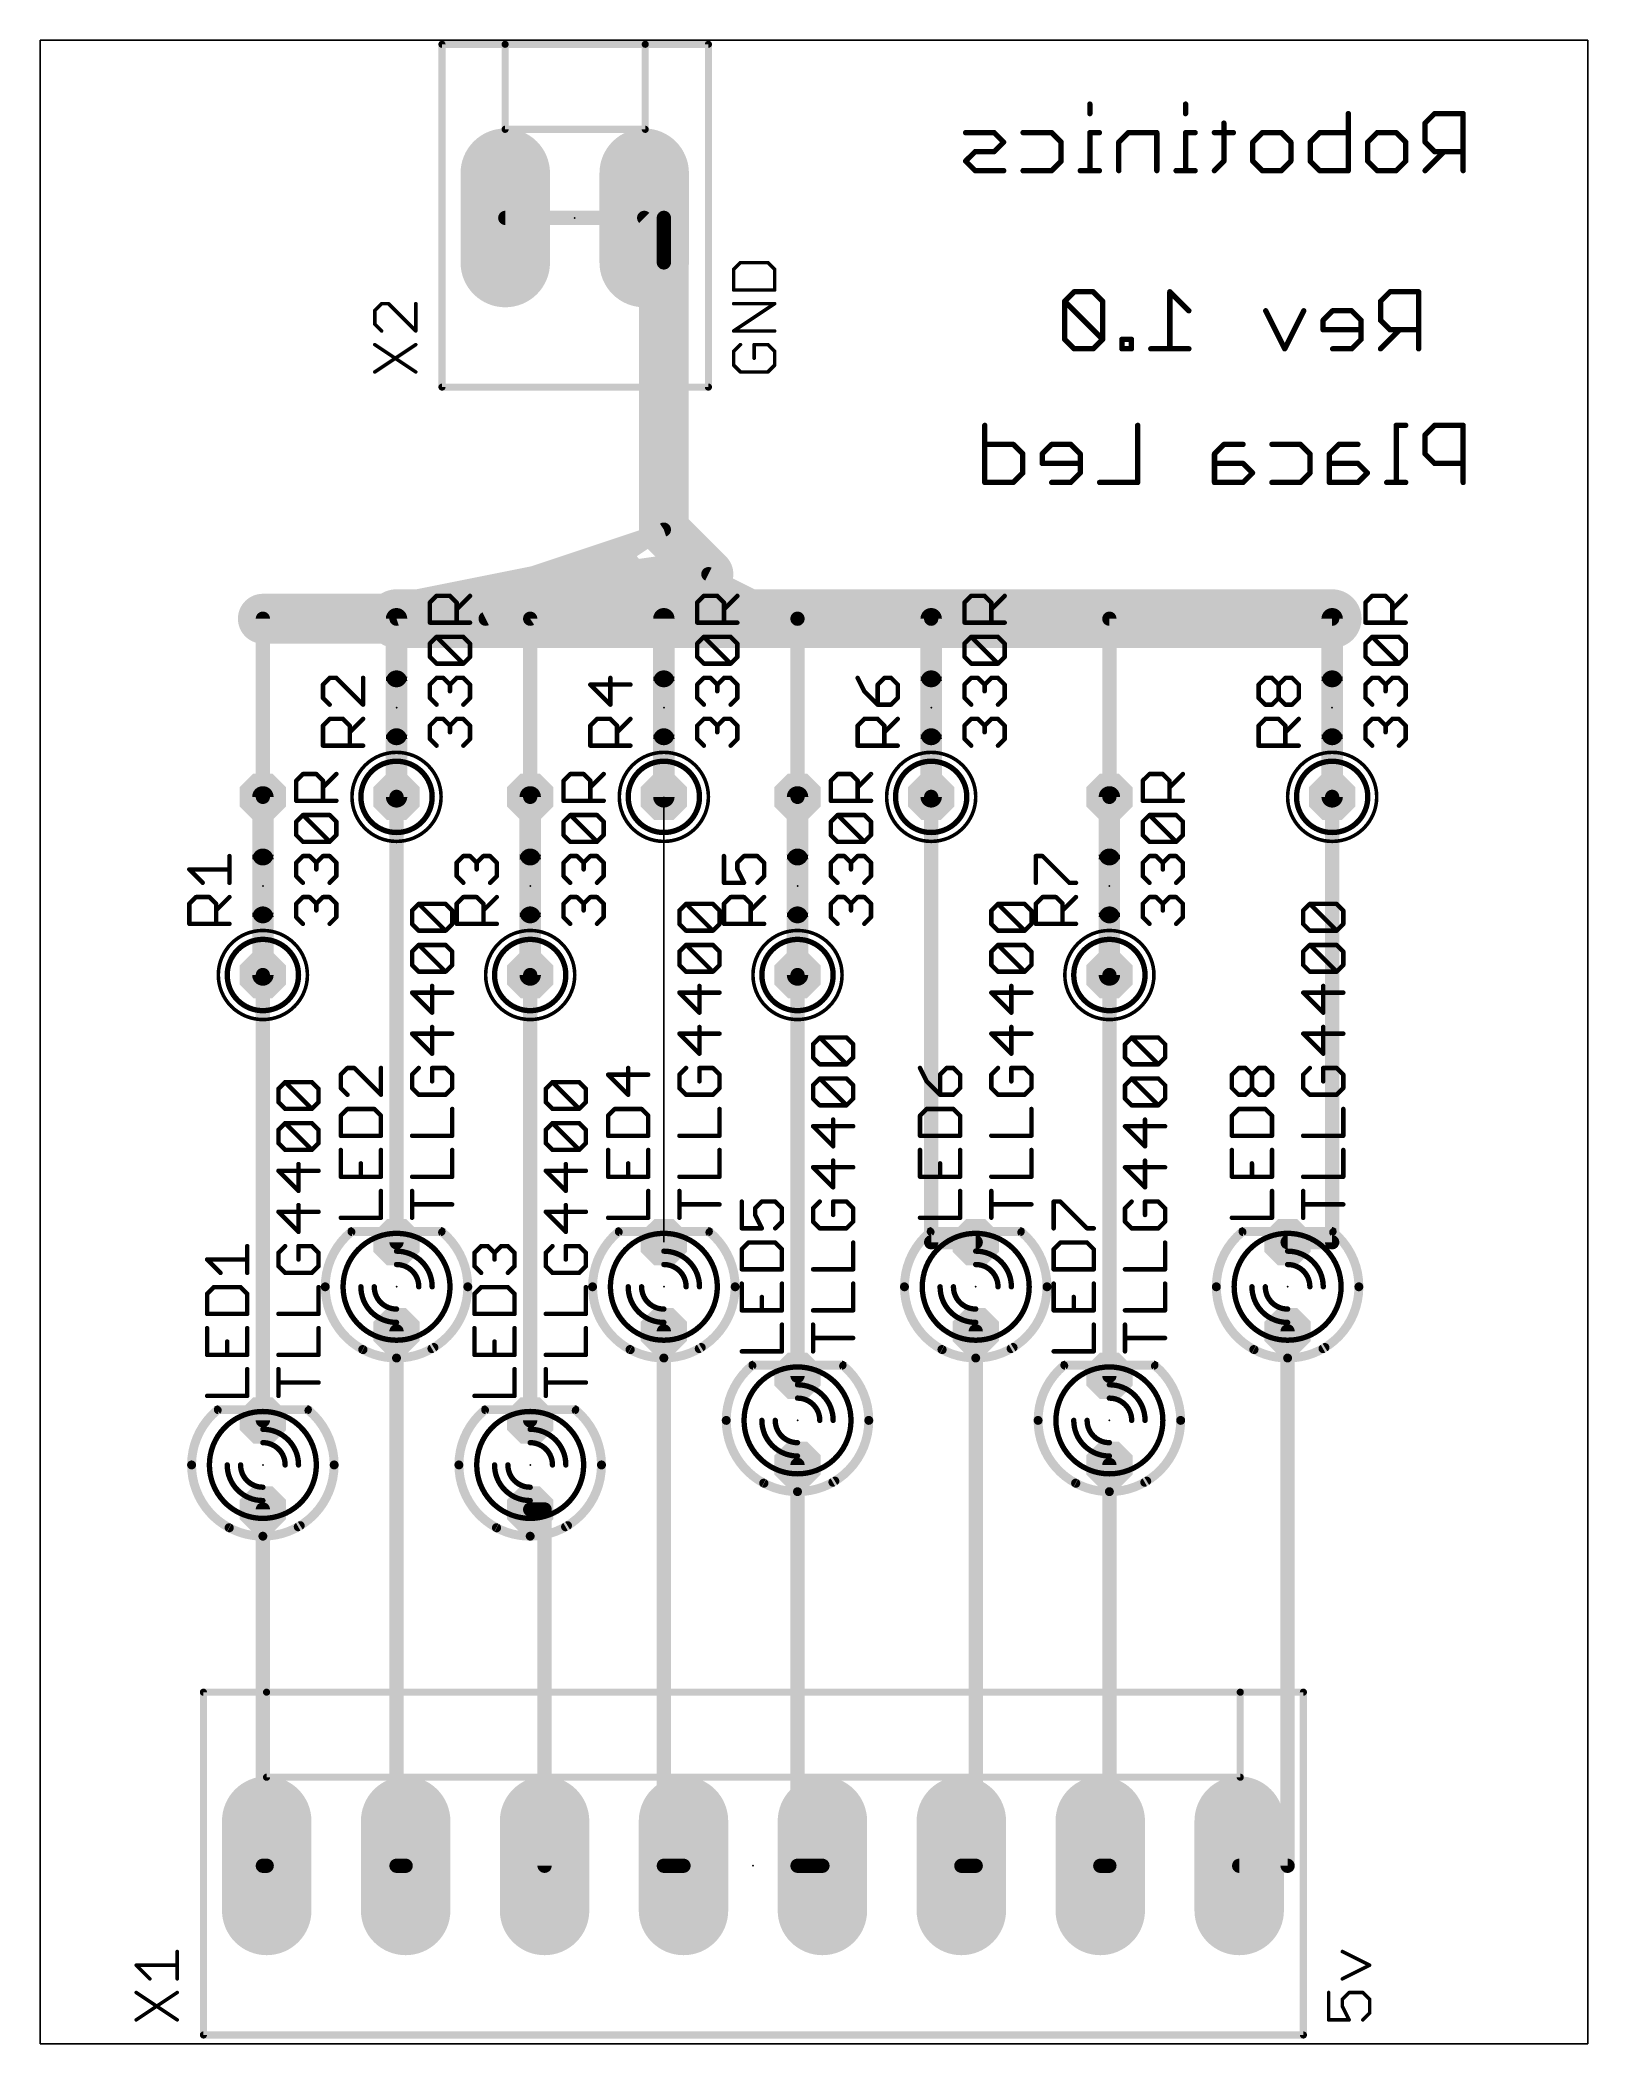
# Model space of a CAD drawing. Extents: x 0 to 44.1, y 0 to 57.1.
import ezdxf

# ---------------------------------------------------------------- set-up
doc = ezdxf.new("R2010")
doc.units = 0
for name, color, linetype in [('16', 175, 'CONTINUOUS'), ('17', 82, 'CONTINUOUS'), ('19', 53, 'CONTINUOUS'), ('20', 7, 'CONTINUOUS'), ('21', 253, 'CONTINUOUS'), ('23', 7, 'CONTINUOUS'), ('25', 253, 'CONTINUOUS'), ('27', 253, 'CONTINUOUS'), ('51', 253, 'CONTINUOUS')]:
    doc.layers.add(name, color=color, linetype=linetype)

# ---------------------------------------------------------------- blocks, each defined once
blk = doc.blocks.new('OCTAGONP')
at = {"const_width": 0.5}
blk.add_lwpolyline([(-0.25, -0.1036), (-0.25, 0.1036), (-0.1036, 0.25), (0.1036, 0.25), (0.25, 0.1036), (0.25, -0.1036), (0.1036, -0.25), (-0.1036, -0.25), (-0.25, -0.1036), (-0.25, 0.1036)], dxfattribs=at)
blk = doc.blocks.new('LONGP100')
at = {"const_width": 1}
blk.add_lwpolyline([(-0.5, 0), (0.5, 0)], dxfattribs=at)
at = {"const_width": 0.5}
for points in [[(-0.5, 0.25, 1), (-0.5, -0.25)], [(0.5, -0.25, 1), (0.5, 0.25)]]:
    blk.add_lwpolyline(points, format="xyb", dxfattribs=at)

msp = doc.modelspace()

# ---------------------------------------------------------------- linework, layer by layer
at = {"layer": '16'}
for points, const_width in [([(29.924, 55.3144), (29.924, 55.0432)], 0.1524), ([(32.6526, 55.3144), (32.6526, 55.0432)], 0.1524), ([(37.2895, 55.0432), (37.2895, 53.4162)], 0.1524), ([(39.7503, 55.0432), (39.4791, 54.772)], 0.1524), ([(40.5638, 55.0432), (39.7503, 55.0432)], 0.1524), ([(40.5638, 53.4162), (40.5638, 55.0432)], 0.1524), ([(27.1954, 54.5009), (26.3819, 54.5009)], 0.1524), ([(27.4666, 54.2297), (27.1954, 54.5009)], 0.1524), ([(27.1954, 53.9585), (27.4666, 54.2297)], 0.1524), ([(28.019, 54.5009), (28.8325, 54.5009)], 0.1524), ([(28.8325, 54.5009), (29.1037, 54.2297)], 0.1524), ([(29.1037, 54.2297), (29.1037, 53.6874)], 0.1524), ([(30.1951, 54.5009), (29.924, 54.5009)], 0.1524), ([(29.924, 54.5009), (29.924, 53.4162)], 0.1524), ([(31.0188, 54.5009), (30.7476, 54.2297)], 0.1524), ([(30.7476, 54.2297), (30.7476, 53.4162)], 0.1524), ([(31.8323, 54.5009), (31.0188, 54.5009)], 0.1524), ([(31.8323, 53.4162), (31.8323, 54.5009)], 0.1524), ([(32.9237, 54.5009), (32.6526, 54.5009)], 0.1524), ([(32.6526, 54.5009), (32.6526, 53.4162)], 0.1524), ([(34.0152, 54.5009), (33.4728, 54.5009)], 0.1524), ([(33.744, 54.772), (33.744, 53.6874)], 0.1524), ([(34.5677, 54.2297), (34.8388, 54.5009)], 0.1524), ([(34.5677, 53.6874), (34.5677, 54.2297)], 0.1524), ([(34.8388, 54.5009), (35.3812, 54.5009)], 0.1524), ([(35.3812, 54.5009), (35.6523, 54.2297)], 0.1524), ([(35.6523, 54.2297), (35.6523, 53.6874)], 0.1524), ([(36.2048, 54.2297), (36.476, 54.5009)], 0.1524), ([(36.2048, 53.6874), (36.2048, 54.2297)], 0.1524), ([(36.476, 54.5009), (37.2895, 54.5009)], 0.1524), ([(37.842, 54.2297), (38.1132, 54.5009)], 0.1524), ([(37.842, 53.6874), (37.842, 54.2297)], 0.1524), ([(38.1132, 54.5009), (38.6555, 54.5009)], 0.1524), ([(38.6555, 54.5009), (38.9266, 54.2297)], 0.1524), ([(38.9266, 54.2297), (38.9266, 53.6874)], 0.1524), ([(39.4791, 54.772), (39.4791, 54.2297)], 0.1524), ([(39.4791, 54.2297), (39.7503, 53.9585)], 0.1524), ([(26.3819, 53.6874), (26.6531, 53.9585)], 0.1524), ([(26.6531, 53.4162), (26.3819, 53.6874)], 0.1524), ([(26.6531, 53.9585), (27.1954, 53.9585)], 0.1524), ([(29.1037, 53.6874), (28.8325, 53.4162)], 0.1524), ([(33.744, 53.6874), (33.4728, 53.4162)], 0.1524), ([(34.8388, 53.4162), (34.5677, 53.6874)], 0.1524), ([(35.6523, 53.6874), (35.3812, 53.4162)], 0.1524), ([(36.476, 53.4162), (36.2048, 53.6874)], 0.1524), ([(38.1132, 53.4162), (37.842, 53.6874)], 0.1524), ([(38.9266, 53.6874), (38.6555, 53.4162)], 0.1524), ([(40.0215, 53.9585), (39.4791, 53.4162)], 0.1524), ([(39.7503, 53.9585), (40.5638, 53.9585)], 0.1524), ([(27.4666, 53.4162), (26.6531, 53.4162)], 0.1524), ([(28.8325, 53.4162), (28.019, 53.4162)], 0.1524), ([(30.1951, 53.4162), (29.6528, 53.4162)], 0.1524), ([(32.9237, 53.4162), (32.3814, 53.4162)], 0.1524), ([(35.3812, 53.4162), (34.8388, 53.4162)], 0.1524), ([(37.2895, 53.4162), (36.476, 53.4162)], 0.1524), ([(38.6555, 53.4162), (38.1132, 53.4162)], 0.1524), ([(13.26, 52.07), (17.78, 52.07)], 0.4064), ([(17.78, 51.51), (17.22, 52.07)], 0.4064), ([(17.78, 52.07), (17.78, 51.51)], 0.4064), ([(17.78, 50.8), (17.78, 43.18)], 1.4224), ([(17.78, 50.8), (17.78, 51.51)], 0.4064), ([(29.4759, 49.9632), (29.2048, 49.692)], 0.1524), ([(29.2048, 49.692), (29.2048, 48.6074)], 0.1524), ([(30.2894, 48.6074), (29.2048, 49.692)], 0.1524), ([(30.0183, 49.9632), (29.4759, 49.9632)], 0.1524), ([(30.2894, 49.692), (30.0183, 49.9632)], 0.1524), ([(30.2894, 48.6074), (30.2894, 49.692)], 0.1524), ([(32.7452, 49.4209), (32.2028, 49.9632)], 0.1524), ([(32.2028, 49.9632), (32.2028, 48.3362)], 0.1524), ([(38.4803, 49.9632), (38.2091, 49.692)], 0.1524), ([(38.2091, 49.692), (38.2091, 49.1497)], 0.1524), ([(39.2938, 49.9632), (38.4803, 49.9632)], 0.1524), ([(39.2938, 48.3362), (39.2938, 49.9632)], 0.1524), ([(35.4772, 48.3362), (34.9348, 49.4209)], 0.1524), ([(36.0195, 49.4209), (35.4772, 48.3362)], 0.1524), ([(36.8432, 49.4209), (36.572, 49.1497)], 0.1524), ([(36.572, 49.1497), (36.572, 48.8785)], 0.1524), ([(37.3855, 49.4209), (36.8432, 49.4209)], 0.1524), ([(37.6566, 49.1497), (37.3855, 49.4209)], 0.1524), ([(37.6566, 48.6074), (37.6566, 49.1497)], 0.1524), ([(38.2091, 49.1497), (38.4803, 48.8785)], 0.1524), ([(29.2048, 48.6074), (29.4759, 48.3362)], 0.1524), ([(30.0183, 48.3362), (30.2894, 48.6074)], 0.1524), ([(31.108, 48.6074), (30.8369, 48.6074)], 0.1524), ([(30.8369, 48.6074), (30.8369, 48.3362)], 0.1524), ([(31.108, 48.3362), (31.108, 48.6074)], 0.1524), ([(36.572, 48.8785), (37.6566, 48.8785)], 0.1524), ([(37.3855, 48.3362), (37.6566, 48.6074)], 0.1524), ([(38.7515, 48.8785), (38.2091, 48.3362)], 0.1524), ([(38.4803, 48.8785), (39.2938, 48.8785)], 0.1524), ([(29.4759, 48.3362), (30.0183, 48.3362)], 0.1524), ([(30.8369, 48.3362), (31.108, 48.3362)], 0.1524), ([(32.7452, 48.3362), (31.6605, 48.3362)], 0.1524), ([(36.8432, 48.3362), (37.3855, 48.3362)], 0.1524), ([(26.9276, 46.1532), (26.9276, 44.5262)], 0.1524), ([(31.2866, 46.1532), (31.2866, 44.5262)], 0.1524), ([(38.9266, 46.1532), (38.6555, 46.1532)], 0.1524), ([(38.6555, 46.1532), (38.6555, 44.5262)], 0.1524), ([(39.7503, 46.1532), (39.4791, 45.882)], 0.1524), ([(39.4791, 45.882), (39.4791, 45.3397)], 0.1524), ([(40.5638, 46.1532), (39.7503, 46.1532)], 0.1524), ([(40.5638, 44.5262), (40.5638, 46.1532)], 0.1524), ([(27.7411, 45.6109), (26.9276, 45.6109)], 0.1524), ([(28.0123, 45.3397), (27.7411, 45.6109)], 0.1524), ([(28.0123, 44.7974), (28.0123, 45.3397)], 0.1524), ([(28.8359, 45.6109), (28.5648, 45.3397)], 0.1524), ([(28.5648, 45.3397), (28.5648, 45.0685)], 0.1524), ([(28.5648, 45.0685), (29.6494, 45.0685)], 0.1524), ([(29.3783, 45.6109), (28.8359, 45.6109)], 0.1524), ([(29.6494, 45.3397), (29.3783, 45.6109)], 0.1524), ([(29.6494, 44.7974), (29.6494, 45.3397)], 0.1524), ([(33.7474, 45.6109), (33.4762, 45.3397)], 0.1524), ([(33.4762, 45.3397), (33.4762, 44.5262)], 0.1524), ([(34.2897, 45.0685), (33.4762, 45.0685)], 0.1524), ([(34.2897, 45.6109), (33.7474, 45.6109)], 0.1524), ([(34.5609, 44.7974), (34.2897, 45.0685)], 0.1524), ([(35.1134, 45.6109), (35.9269, 45.6109)], 0.1524), ([(35.9269, 45.6109), (36.1981, 45.3397)], 0.1524), ([(36.1981, 45.3397), (36.1981, 44.7974)], 0.1524), ([(37.0217, 45.6109), (36.7505, 45.3397)], 0.1524), ([(36.7505, 45.3397), (36.7505, 44.5262)], 0.1524), ([(37.564, 45.0685), (36.7505, 45.0685)], 0.1524), ([(37.564, 45.6109), (37.0217, 45.6109)], 0.1524), ([(37.8352, 44.7974), (37.564, 45.0685)], 0.1524), ([(39.4791, 45.3397), (39.7503, 45.0685)], 0.1524), ([(39.7503, 45.0685), (40.5638, 45.0685)], 0.1524), ([(26.9276, 44.5262), (27.7411, 44.5262)], 0.1524), ([(27.7411, 44.5262), (28.0123, 44.7974)], 0.1524), ([(28.8359, 44.5262), (29.3783, 44.5262)], 0.1524), ([(29.3783, 44.5262), (29.6494, 44.7974)], 0.1524), ([(31.2866, 44.5262), (30.2019, 44.5262)], 0.1524), ([(33.4762, 44.5262), (34.2897, 44.5262)], 0.1524), ([(34.2897, 44.5262), (34.5609, 44.7974)], 0.1524), ([(35.9269, 44.5262), (35.1134, 44.5262)], 0.1524), ([(36.1981, 44.7974), (35.9269, 44.5262)], 0.1524), ([(36.7505, 44.5262), (37.564, 44.5262)], 0.1524), ([(37.564, 44.5262), (37.8352, 44.7974)], 0.1524), ([(38.9266, 44.5262), (38.3843, 44.5262)], 0.1524), ([(17.78, 43.18), (19.05, 41.91)], 1.4224), ([(10.16, 40.64), (17.78, 43.18)], 0.4064), ([(17.78, 43.18), (12.7, 40.64)], 0.4064), ([(17.78, 43.18), (13.97, 40.64)], 0.4064), ([(16.51, 41.91), (10.16, 40.64)], 1.4224), ([(19.05, 41.91), (10.16, 40.64)], 1.4224), ([(12.7, 40.64), (16.51, 41.91)], 1.4224), ([(19.05, 41.91), (17.78, 40.64)], 1.4224), ([(21.59, 40.64), (19.05, 41.91)], 0.4064), ([(10.16, 40.64), (6.35, 40.64)], 1.4224), ([(12.7, 40.64), (10.16, 40.64)], 1.6764), ([(13.97, 40.64), (12.7, 40.64)], 1.6764), ([(17.78, 40.64), (13.97, 40.64)], 1.6764), ([(21.59, 40.64), (17.78, 40.64)], 1.6764), ([(36.83, 40.64), (21.59, 40.64)], 1.6764), ([(6.35, 35.56), (6.35, 40.64)], 0.4064), ([(13.97, 35.56), (13.97, 40.64)], 0.4064), ([(25.4, 40.64), (21.59, 40.64)], 0.4064), ([(21.59, 40.64), (21.59, 35.56)], 0.4064), ([(25.4, 40.64), (36.83, 40.64)], 0.4064), ([(36.83, 40.64), (30.48, 40.64)], 0.4064), ([(30.48, 40.64), (30.48, 35.56)], 0.4064), ([(10.16, 22.86), (10.16, 35.56)], 0.4064), ([(25.4, 22.86), (25.4, 35.56)], 0.4064), ([(36.83, 22.86), (36.83, 35.56)], 0.4064), ([(6.35, 17.78), (6.35, 30.48)], 0.4064), ([(13.97, 30.48), (13.97, 17.78)], 0.4064), ([(21.59, 19.05), (21.59, 30.48)], 0.4064), ([(30.48, 30.48), (30.48, 19.05)], 0.4064), ([(26.67, 22.86), (25.4, 22.86)], 0.4064), ([(35.56, 22.86), (36.83, 22.86)], 0.4064), ([(10.16, 5.08), (10.16, 20.32)], 0.4064), ([(17.78, 5.08), (17.78, 20.32)], 0.4064), ([(26.67, 20.32), (26.67, 5.08)], 0.4064), ([(35.56, 5.08), (35.56, 20.32)], 0.4064), ([(21.59, 5.08), (21.59, 16.51)], 0.4064), ([(30.48, 5.08), (30.48, 16.51)], 0.4064), ([(6.35, 5.08), (6.35, 15.24)], 0.4064), ([(13.97, 15.24), (14.38, 15.24)], 0.4064), ([(14.38, 15.24), (14.38, 5.08)], 0.4064), ([(6.46, 5.08), (6.35, 5.08)], 0.4064), ([(10.42, 5.08), (10.16, 5.08)], 0.4064), ([(18.34, 5.08), (17.78, 5.08)], 0.4064), ([(22.3, 5.08), (21.59, 5.08)], 0.4064), ([(26.67, 5.08), (26.26, 5.08)], 0.4064), ([(30.22, 5.08), (30.48, 5.08)], 0.4064), ([(34.18, 5.08), (35.56, 5.08)], 0.4064)]:
    msp.add_lwpolyline(points, dxfattribs=dict(at, const_width=const_width))
for points, const_width in [([(29.9621, 55.3144, 1), (29.8859, 55.3144)], 0.0762), ([(29.8859, 55.0432, 1), (29.9621, 55.0432)], 0.0762), ([(32.6907, 55.3144, 1), (32.6145, 55.3144)], 0.0762), ([(32.6145, 55.0432, 1), (32.6907, 55.0432)], 0.0762), ([(37.3276, 55.0432, 1), (37.2514, 55.0432)], 0.0762), ([(39.7503, 55.0813, 1), (39.7503, 55.0051)], 0.0762), ([(39.7772, 55.0162, 1), (39.7234, 55.0701)], 0.0762), ([(40.6019, 55.0432, 1), (40.5257, 55.0432)], 0.0762), ([(40.5638, 55.0051, 1), (40.5638, 55.0813)], 0.0762), ([(26.3819, 54.539, 1), (26.3819, 54.4628)], 0.0762), ([(27.2223, 54.5278, 1), (27.1684, 54.4739)], 0.0762), ([(27.1954, 54.4628, 1), (27.1954, 54.539)], 0.0762), ([(27.4935, 54.2028, 1), (27.4396, 54.2566)], 0.0762), ([(27.4396, 54.2028, 1), (27.4935, 54.2566)], 0.0762), ([(28.019, 54.539, 1), (28.019, 54.4628)], 0.0762), ([(28.8595, 54.5278, 1), (28.8056, 54.4739)], 0.0762), ([(28.8325, 54.4628, 1), (28.8325, 54.539)], 0.0762), ([(29.1418, 54.2297, 1), (29.0656, 54.2297)], 0.0762), ([(29.0768, 54.2028, 1), (29.1306, 54.2566)], 0.0762), ([(29.924, 54.539, 1), (29.924, 54.4628)], 0.0762), ([(29.9621, 54.5009, 1), (29.8859, 54.5009)], 0.0762), ([(30.1951, 54.4628, 1), (30.1951, 54.539)], 0.0762), ([(30.7857, 54.2297, 1), (30.7095, 54.2297)], 0.0762), ([(30.7207, 54.2566, 1), (30.7746, 54.2028)], 0.0762), ([(31.0188, 54.539, 1), (31.0188, 54.4628)], 0.0762), ([(31.0457, 54.4739, 1), (30.9919, 54.5278)], 0.0762), ([(31.8704, 54.5009, 1), (31.7942, 54.5009)], 0.0762), ([(31.8323, 54.4628, 1), (31.8323, 54.539)], 0.0762), ([(32.6526, 54.539, 1), (32.6526, 54.4628)], 0.0762), ([(32.6907, 54.5009, 1), (32.6145, 54.5009)], 0.0762), ([(32.9237, 54.4628, 1), (32.9237, 54.539)], 0.0762), ([(33.4728, 54.539, 1), (33.4728, 54.4628)], 0.0762), ([(33.7821, 54.772, 1), (33.7059, 54.772)], 0.0762), ([(34.0152, 54.4628, 1), (34.0152, 54.539)], 0.0762), ([(34.6058, 54.2297, 1), (34.5296, 54.2297)], 0.0762), ([(34.5407, 54.2566, 1), (34.5946, 54.2028)], 0.0762), ([(34.8388, 54.539, 1), (34.8388, 54.4628)], 0.0762), ([(34.8658, 54.4739, 1), (34.8119, 54.5278)], 0.0762), ([(35.4081, 54.5278, 1), (35.3542, 54.4739)], 0.0762), ([(35.3812, 54.4628, 1), (35.3812, 54.539)], 0.0762), ([(35.6904, 54.2297, 1), (35.6142, 54.2297)], 0.0762), ([(35.6254, 54.2028, 1), (35.6793, 54.2566)], 0.0762), ([(36.2429, 54.2297, 1), (36.1667, 54.2297)], 0.0762), ([(36.1779, 54.2566, 1), (36.2318, 54.2028)], 0.0762), ([(36.476, 54.539, 1), (36.476, 54.4628)], 0.0762), ([(36.5029, 54.4739, 1), (36.4491, 54.5278)], 0.0762), ([(37.2895, 54.4628, 1), (37.2895, 54.539)], 0.0762), ([(37.8801, 54.2297, 1), (37.8039, 54.2297)], 0.0762), ([(37.815, 54.2566, 1), (37.8689, 54.2028)], 0.0762), ([(38.1132, 54.539, 1), (38.1132, 54.4628)], 0.0762), ([(38.1401, 54.4739, 1), (38.0862, 54.5278)], 0.0762), ([(38.6824, 54.5278, 1), (38.6285, 54.4739)], 0.0762), ([(38.6555, 54.4628, 1), (38.6555, 54.539)], 0.0762), ([(38.9647, 54.2297, 1), (38.8885, 54.2297)], 0.0762), ([(38.8997, 54.2028, 1), (38.9536, 54.2566)], 0.0762), ([(39.5172, 54.772, 1), (39.441, 54.772)], 0.0762), ([(39.4522, 54.799, 1), (39.5061, 54.7451)], 0.0762), ([(39.5061, 54.2566, 1), (39.4522, 54.2028)], 0.0762), ([(26.3549, 53.7143, 1), (26.4088, 53.6604)], 0.0762), ([(26.4088, 53.7143, 1), (26.355, 53.6604)], 0.0762), ([(26.6531, 53.9966, 1), (26.6531, 53.9204)], 0.0762), ([(26.68, 53.9316, 1), (26.6261, 53.9855)], 0.0762), ([(27.1684, 53.9855, 1), (27.2223, 53.9316)], 0.0762), ([(27.1954, 53.9204, 1), (27.1954, 53.9966)], 0.0762), ([(29.0656, 53.6874, 1), (29.1418, 53.6874)], 0.0762), ([(29.1306, 53.6604, 1), (29.0768, 53.7143)], 0.0762), ([(33.7059, 53.6874, 1), (33.7821, 53.6874)], 0.0762), ([(33.771, 53.6604, 1), (33.7171, 53.7143)], 0.0762), ([(34.5946, 53.7143, 1), (34.5407, 53.6604)], 0.0762), ([(34.5296, 53.6874, 1), (34.6058, 53.6874)], 0.0762), ([(35.6142, 53.6874, 1), (35.6904, 53.6874)], 0.0762), ([(35.6793, 53.6604, 1), (35.6254, 53.7143)], 0.0762), ([(36.2318, 53.7143, 1), (36.1779, 53.6604)], 0.0762), ([(36.1667, 53.6874, 1), (36.2429, 53.6874)], 0.0762), ([(37.8689, 53.7143, 1), (37.815, 53.6604)], 0.0762), ([(37.8039, 53.6874, 1), (37.8801, 53.6874)], 0.0762), ([(38.8885, 53.6874, 1), (38.9647, 53.6874)], 0.0762), ([(38.9536, 53.6604, 1), (38.8997, 53.7143)], 0.0762), ([(39.441, 54.2297, 1), (39.5172, 54.2297)], 0.0762), ([(39.7503, 53.9966, 1), (39.7503, 53.9204)], 0.0762), ([(39.7234, 53.9316, 1), (39.7772, 53.9855)], 0.0762), ([(40.0484, 53.9316, 1), (39.9945, 53.9855)], 0.0762), ([(40.5638, 53.9204, 1), (40.5638, 53.9966)], 0.0762), ([(26.6531, 53.4543, 1), (26.6531, 53.3781)], 0.0762), ([(26.6261, 53.3893, 1), (26.68, 53.4431)], 0.0762), ([(27.4666, 53.3781, 1), (27.4666, 53.4543)], 0.0762), ([(28.019, 53.4543, 1), (28.019, 53.3781)], 0.0762), ([(28.8056, 53.4431, 1), (28.8595, 53.3893)], 0.0762), ([(28.8325, 53.3781, 1), (28.8325, 53.4543)], 0.0762), ([(29.6528, 53.4543, 1), (29.6528, 53.3781)], 0.0762), ([(29.8859, 53.4162, 1), (29.9621, 53.4162)], 0.0762), ([(30.1951, 53.3781, 1), (30.1951, 53.4543)], 0.0762), ([(30.7095, 53.4162, 1), (30.7857, 53.4162)], 0.0762), ([(31.7942, 53.4162, 1), (31.8704, 53.4162)], 0.0762), ([(32.3814, 53.4543, 1), (32.3814, 53.3781)], 0.0762), ([(32.6145, 53.4162, 1), (32.6907, 53.4162)], 0.0762), ([(32.9237, 53.3781, 1), (32.9237, 53.4543)], 0.0762), ([(33.4459, 53.4431, 1), (33.4998, 53.3893)], 0.0762), ([(34.8388, 53.4543, 1), (34.8388, 53.3781)], 0.0762), ([(34.8119, 53.3893, 1), (34.8658, 53.4431)], 0.0762), ([(35.3542, 53.4431, 1), (35.4081, 53.3893)], 0.0762), ([(35.3812, 53.3781, 1), (35.3812, 53.4543)], 0.0762), ([(36.476, 53.4543, 1), (36.476, 53.3781)], 0.0762), ([(36.4491, 53.3893, 1), (36.5029, 53.4431)], 0.0762), ([(37.2514, 53.4162, 1), (37.3276, 53.4162)], 0.0762), ([(37.2895, 53.3781, 1), (37.2895, 53.4543)], 0.0762), ([(38.1132, 53.4543, 1), (38.1132, 53.3781)], 0.0762), ([(38.0862, 53.3893, 1), (38.1401, 53.4431)], 0.0762), ([(38.6285, 53.4431, 1), (38.6824, 53.3893)], 0.0762), ([(38.6555, 53.3781, 1), (38.6555, 53.4543)], 0.0762), ([(39.4522, 53.4431, 1), (39.5061, 53.3893)], 0.0762), ([(40.5257, 53.4162, 1), (40.6019, 53.4162)], 0.0762), ([(13.26, 52.1716, 1), (13.26, 51.9684)], 0.2032), ([(17.2918, 52.1418, 1), (17.1482, 51.9982)], 0.2032), ([(17.8816, 52.07, 1), (17.6784, 52.07)], 0.2032), ([(17.78, 51.9684, 1), (17.78, 52.1716)], 0.2032), ([(18.1356, 50.8, 1), (17.4244, 50.8)], 0.7112), ([(17.8816, 51.51, 1), (17.6784, 51.51)], 0.2032), ([(17.6784, 51.51, 1), (17.8816, 51.51)], 0.2032), ([(17.7082, 51.4382, 1), (17.8518, 51.5818)], 0.2032), ([(17.6784, 50.8, 1), (17.8816, 50.8)], 0.2032), ([(29.2317, 49.719, 1), (29.1778, 49.6651)], 0.0762), ([(29.1778, 49.719, 1), (29.2317, 49.6651)], 0.0762), ([(29.2429, 49.692, 1), (29.1667, 49.692)], 0.0762), ([(29.4759, 50.0013, 1), (29.4759, 49.9251)], 0.0762), ([(29.5029, 49.9362, 1), (29.449, 49.9901)], 0.0762), ([(30.0452, 49.9901, 1), (29.9913, 49.9362)], 0.0762), ([(30.0183, 49.9251, 1), (30.0183, 50.0013)], 0.0762), ([(30.3275, 49.692, 1), (30.2513, 49.692)], 0.0762), ([(30.2625, 49.6651, 1), (30.3164, 49.719)], 0.0762), ([(32.2298, 49.9901, 1), (32.1759, 49.9362)], 0.0762), ([(32.2409, 49.9632, 1), (32.1647, 49.9632)], 0.0762), ([(38.2472, 49.692, 1), (38.171, 49.692)], 0.0762), ([(38.1822, 49.719, 1), (38.2361, 49.6651)], 0.0762), ([(38.4803, 50.0013, 1), (38.4803, 49.9251)], 0.0762), ([(38.5072, 49.9362, 1), (38.4534, 49.9901)], 0.0762), ([(39.3319, 49.9632, 1), (39.2557, 49.9632)], 0.0762), ([(39.2938, 49.9251, 1), (39.2938, 50.0013)], 0.0762), ([(32.7182, 49.3939, 1), (32.7721, 49.4478)], 0.0762), ([(34.9689, 49.4379, 1), (34.9008, 49.4038)], 0.0762), ([(36.0536, 49.4038, 1), (35.9854, 49.4379)], 0.0762), ([(36.6101, 49.1497, 1), (36.5339, 49.1497)], 0.0762), ([(36.545, 49.1766, 1), (36.5989, 49.1228)], 0.0762), ([(36.8432, 49.459, 1), (36.8432, 49.3828)], 0.0762), ([(36.8701, 49.3939, 1), (36.8162, 49.4478)], 0.0762), ([(37.4124, 49.4478, 1), (37.3585, 49.3939)], 0.0762), ([(37.3855, 49.3828, 1), (37.3855, 49.459)], 0.0762), ([(37.6947, 49.1497, 1), (37.6185, 49.1497)], 0.0762), ([(37.6297, 49.1228, 1), (37.6836, 49.1766)], 0.0762), ([(38.171, 49.1497, 1), (38.2472, 49.1497)], 0.0762), ([(38.2361, 49.1766, 1), (38.1822, 49.1228)], 0.0762), ([(29.2317, 48.6343, 1), (29.1778, 48.5804)], 0.0762), ([(29.1667, 48.6074, 1), (29.2429, 48.6074)], 0.0762), ([(30.2513, 48.6074, 1), (30.3275, 48.6074)], 0.0762), ([(30.3164, 48.5804, 1), (30.2625, 48.6343)], 0.0762), ([(30.2625, 48.5804, 1), (30.3164, 48.6343)], 0.0762), ([(30.8369, 48.6455, 1), (30.8369, 48.5693)], 0.0762), ([(30.875, 48.6074, 1), (30.7988, 48.6074)], 0.0762), ([(31.1461, 48.6074, 1), (31.0699, 48.6074)], 0.0762), ([(31.108, 48.5693, 1), (31.108, 48.6455)], 0.0762), ([(36.572, 48.9166, 1), (36.572, 48.8404)], 0.0762), ([(36.5339, 48.8785, 1), (36.6101, 48.8785)], 0.0762), ([(37.6185, 48.6074, 1), (37.6947, 48.6074)], 0.0762), ([(37.6836, 48.5804, 1), (37.6297, 48.6343)], 0.0762), ([(37.6566, 48.8404, 1), (37.6566, 48.9166)], 0.0762), ([(38.4803, 48.9166, 1), (38.4803, 48.8404)], 0.0762), ([(38.4534, 48.8516, 1), (38.5072, 48.9055)], 0.0762), ([(38.7784, 48.8516, 1), (38.7245, 48.9055)], 0.0762), ([(39.2938, 48.8404, 1), (39.2938, 48.9166)], 0.0762), ([(29.4759, 48.3743, 1), (29.4759, 48.2981)], 0.0762), ([(29.449, 48.3093, 1), (29.5029, 48.3631)], 0.0762), ([(29.9913, 48.3631, 1), (30.0452, 48.3093)], 0.0762), ([(30.0183, 48.2981, 1), (30.0183, 48.3743)], 0.0762), ([(30.8369, 48.3743, 1), (30.8369, 48.2981)], 0.0762), ([(30.7988, 48.3362, 1), (30.875, 48.3362)], 0.0762), ([(31.0699, 48.3362, 1), (31.1461, 48.3362)], 0.0762), ([(31.108, 48.2981, 1), (31.108, 48.3743)], 0.0762), ([(31.6605, 48.3743, 1), (31.6605, 48.2981)], 0.0762), ([(32.1647, 48.3362, 1), (32.2409, 48.3362)], 0.0762), ([(32.7452, 48.2981, 1), (32.7452, 48.3743)], 0.0762), ([(35.4431, 48.3532, 1), (35.5112, 48.3192)], 0.0762), ([(35.4431, 48.3192, 1), (35.5112, 48.3532)], 0.0762), ([(36.8432, 48.3743, 1), (36.8432, 48.2981)], 0.0762), ([(37.3585, 48.3631, 1), (37.4124, 48.3093)], 0.0762), ([(37.3855, 48.2981, 1), (37.3855, 48.3743)], 0.0762), ([(38.1822, 48.3631, 1), (38.2361, 48.3093)], 0.0762), ([(39.2557, 48.3362, 1), (39.3319, 48.3362)], 0.0762), ([(26.9657, 46.1532, 1), (26.8895, 46.1532)], 0.0762), ([(31.3247, 46.1532, 1), (31.2485, 46.1532)], 0.0762), ([(38.6555, 46.1913, 1), (38.6555, 46.1151)], 0.0762), ([(38.6936, 46.1532, 1), (38.6174, 46.1532)], 0.0762), ([(38.9266, 46.1151, 1), (38.9266, 46.1913)], 0.0762), ([(39.5172, 45.882, 1), (39.441, 45.882)], 0.0762), ([(39.4522, 45.909, 1), (39.5061, 45.8551)], 0.0762), ([(39.7503, 46.1913, 1), (39.7503, 46.1151)], 0.0762), ([(39.7772, 46.1262, 1), (39.7234, 46.1801)], 0.0762), ([(40.6019, 46.1532, 1), (40.5257, 46.1532)], 0.0762), ([(40.5638, 46.1151, 1), (40.5638, 46.1913)], 0.0762), ([(26.9276, 45.649, 1), (26.9276, 45.5728)], 0.0762), ([(27.768, 45.6378, 1), (27.7142, 45.5839)], 0.0762), ([(27.7411, 45.5728, 1), (27.7411, 45.649)], 0.0762), ([(28.0504, 45.3397, 1), (27.9742, 45.3397)], 0.0762), ([(27.9853, 45.3128, 1), (28.0392, 45.3666)], 0.0762), ([(28.6029, 45.3397, 1), (28.5267, 45.3397)], 0.0762), ([(28.5378, 45.3666, 1), (28.5917, 45.3128)], 0.0762), ([(28.5648, 45.1066, 1), (28.5648, 45.0304)], 0.0762), ([(28.8359, 45.649, 1), (28.8359, 45.5728)], 0.0762), ([(28.8629, 45.5839, 1), (28.809, 45.6378)], 0.0762), ([(29.4052, 45.6378, 1), (29.3513, 45.5839)], 0.0762), ([(29.3783, 45.5728, 1), (29.3783, 45.649)], 0.0762), ([(29.6875, 45.3397, 1), (29.6113, 45.3397)], 0.0762), ([(29.6225, 45.3128, 1), (29.6764, 45.3666)], 0.0762), ([(29.6494, 45.0304, 1), (29.6494, 45.1066)], 0.0762), ([(33.5143, 45.3397, 1), (33.4381, 45.3397)], 0.0762), ([(33.4762, 45.1066, 1), (33.4762, 45.0304)], 0.0762), ([(33.4493, 45.3666, 1), (33.5032, 45.3128)], 0.0762), ([(33.7474, 45.649, 1), (33.7474, 45.5728)], 0.0762), ([(33.7743, 45.5839, 1), (33.7205, 45.6378)], 0.0762), ([(34.3167, 45.0955, 1), (34.2628, 45.0416)], 0.0762), ([(34.2897, 45.5728, 1), (34.2897, 45.649)], 0.0762), ([(34.2897, 45.0304, 1), (34.2897, 45.1066)], 0.0762), ([(35.1134, 45.649, 1), (35.1134, 45.5728)], 0.0762), ([(35.9538, 45.6378, 1), (35.8999, 45.5839)], 0.0762), ([(35.9269, 45.5728, 1), (35.9269, 45.649)], 0.0762), ([(36.2362, 45.3397, 1), (36.16, 45.3397)], 0.0762), ([(36.1711, 45.3128, 1), (36.225, 45.3666)], 0.0762), ([(36.7886, 45.3397, 1), (36.7124, 45.3397)], 0.0762), ([(36.7505, 45.1066, 1), (36.7505, 45.0304)], 0.0762), ([(36.7236, 45.3666, 1), (36.7775, 45.3128)], 0.0762), ([(37.0217, 45.649, 1), (37.0217, 45.5728)], 0.0762), ([(37.0487, 45.5839, 1), (36.9948, 45.6378)], 0.0762), ([(37.591, 45.0955, 1), (37.5371, 45.0416)], 0.0762), ([(37.564, 45.5728, 1), (37.564, 45.649)], 0.0762), ([(37.564, 45.0304, 1), (37.564, 45.1066)], 0.0762), ([(39.441, 45.3397, 1), (39.5172, 45.3397)], 0.0762), ([(39.5061, 45.3666, 1), (39.4522, 45.3128)], 0.0762), ([(39.7503, 45.1066, 1), (39.7503, 45.0304)], 0.0762), ([(40.5638, 45.0304, 1), (40.5638, 45.1066)], 0.0762), ([(26.9276, 44.5643, 1), (26.9276, 44.4881)], 0.0762), ([(27.7142, 44.5531, 1), (27.768, 44.4993)], 0.0762), ([(27.7411, 44.4881, 1), (27.7411, 44.5643)], 0.0762), ([(27.9742, 44.7974, 1), (28.0504, 44.7974)], 0.0762), ([(28.0392, 44.7704, 1), (27.9853, 44.8243)], 0.0762), ([(28.5267, 45.0685, 1), (28.6029, 45.0685)], 0.0762), ([(28.8359, 44.5643, 1), (28.8359, 44.4881)], 0.0762), ([(29.3513, 44.5531, 1), (29.4052, 44.4993)], 0.0762), ([(29.3783, 44.4881, 1), (29.3783, 44.5643)], 0.0762), ([(29.6113, 44.7974, 1), (29.6875, 44.7974)], 0.0762), ([(29.6764, 44.7704, 1), (29.6225, 44.8243)], 0.0762), ([(30.2019, 44.5643, 1), (30.2019, 44.4881)], 0.0762), ([(31.2866, 44.4881, 1), (31.2866, 44.5643)], 0.0762), ([(33.4762, 44.5643, 1), (33.4762, 44.4881)], 0.0762), ([(34.2628, 44.5531, 1), (34.3167, 44.4993)], 0.0762), ([(34.2897, 44.4881, 1), (34.2897, 44.5643)], 0.0762), ([(34.5878, 44.7704, 1), (34.534, 44.8243)], 0.0762), ([(34.534, 44.7704, 1), (34.5878, 44.8243)], 0.0762), ([(35.1134, 44.5643, 1), (35.1134, 44.4881)], 0.0762), ([(35.8999, 44.5531, 1), (35.9538, 44.4993)], 0.0762), ([(35.9269, 44.4881, 1), (35.9269, 44.5643)], 0.0762), ([(36.16, 44.7974, 1), (36.2362, 44.7974)], 0.0762), ([(36.225, 44.7704, 1), (36.1711, 44.8243)], 0.0762), ([(36.7505, 44.5643, 1), (36.7505, 44.4881)], 0.0762), ([(37.5371, 44.5531, 1), (37.591, 44.4993)], 0.0762), ([(37.564, 44.4881, 1), (37.564, 44.5643)], 0.0762), ([(37.8621, 44.7704, 1), (37.8083, 44.8243)], 0.0762), ([(37.8083, 44.7704, 1), (37.8621, 44.8243)], 0.0762), ([(38.3843, 44.5643, 1), (38.3843, 44.4881)], 0.0762), ([(38.9266, 44.4881, 1), (38.9266, 44.5643)], 0.0762), ([(39.7234, 45.0416, 1), (39.7772, 45.0955)], 0.0762), ([(26.8895, 44.5262, 1), (26.9657, 44.5262)], 0.0762), ([(31.2485, 44.5262, 1), (31.3247, 44.5262)], 0.0762), ([(33.4381, 44.5262, 1), (33.5143, 44.5262)], 0.0762), ([(36.7124, 44.5262, 1), (36.7886, 44.5262)], 0.0762), ([(38.6174, 44.5262, 1), (38.6936, 44.5262)], 0.0762), ([(40.5257, 44.5262, 1), (40.6019, 44.5262)], 0.0762), ([(17.4244, 43.18, 1), (18.1356, 43.18)], 0.7112), ([(18.0314, 43.4314, 1), (17.5286, 42.9286)], 0.7112), ([(17.8364, 43.0955, 1), (17.7236, 43.2645)], 0.2032), ([(17.8254, 43.0891, 1), (17.7346, 43.2709)], 0.2032), ([(17.8121, 43.0836, 1), (17.7479, 43.2764)], 0.2032), ([(16.6225, 41.5726, 1), (16.3975, 42.2474)], 0.7112), ([(16.5797, 41.5613, 1), (16.4403, 42.2587)], 0.7112), ([(19.3014, 41.6586, 1), (18.7986, 42.1614)], 0.7112), ([(18.7986, 41.6586, 1), (19.3014, 42.1614)], 0.7112), ([(19.1003, 41.558, 1), (18.9997, 42.262)], 0.7112), ([(19.0954, 42.0009, 1), (19.0046, 41.8191)], 0.2032), ([(6.35, 40.9956, 1), (6.35, 40.2844)], 0.7112), ([(10.16, 41.0591, 1), (10.16, 40.2209)], 0.8382), ([(10.1097, 40.992, 1), (10.2103, 40.288)], 0.7112), ([(10.0903, 40.9887, 1), (10.2297, 40.2913)], 0.7112), ([(10.16, 40.2844, 1), (10.16, 40.9956)], 0.7112), ([(12.7, 41.0591, 1), (12.7, 40.2209)], 0.8382), ([(12.5875, 40.9774, 1), (12.8125, 40.3026)], 0.7112), ([(12.7, 40.2209, 1), (12.7, 41.0591)], 0.8382), ([(13.97, 41.0591, 1), (13.97, 40.2209)], 0.8382), ([(13.97, 40.2209, 1), (13.97, 41.0591)], 0.8382), ([(17.78, 41.0591, 1), (17.78, 40.2209)], 0.8382), ([(17.5286, 40.8914, 1), (18.0314, 40.3886)], 0.7112), ([(17.78, 40.2209, 1), (17.78, 41.0591)], 0.8382), ([(21.59, 41.0591, 1), (21.59, 40.2209)], 0.8382), ([(21.59, 40.2209, 1), (21.59, 41.0591)], 0.8382), ([(36.83, 40.2209, 1), (36.83, 41.0591)], 0.8382), ([(6.4516, 40.64, 1), (6.2484, 40.64)], 0.2032), ([(10.1279, 40.7364, 1), (10.1921, 40.5436)], 0.2032), ([(12.6546, 40.7309, 1), (12.7454, 40.5491)], 0.2032), ([(14.0716, 40.64, 1), (13.8684, 40.64)], 0.2032), ([(13.9136, 40.7245, 1), (14.0264, 40.5555)], 0.2032), ([(21.59, 40.7416, 1), (21.59, 40.5384)], 0.2032), ([(21.6916, 40.64, 1), (21.4884, 40.64)], 0.2032), ([(21.5446, 40.5491, 1), (21.6354, 40.7309)], 0.2032), ([(25.4, 40.7416, 1), (25.4, 40.5384)], 0.2032), ([(25.4, 40.5384, 1), (25.4, 40.7416)], 0.2032), ([(30.48, 40.7416, 1), (30.48, 40.5384)], 0.2032), ([(30.5816, 40.64, 1), (30.3784, 40.64)], 0.2032), ([(36.83, 40.5384, 1), (36.83, 40.7416)], 0.2032), ([(36.83, 40.5384, 1), (36.83, 40.7416)], 0.2032), ([(6.2484, 35.56, 1), (6.4516, 35.56)], 0.2032), ([(10.2616, 35.56, 1), (10.0584, 35.56)], 0.2032), ([(13.8684, 35.56, 1), (14.0716, 35.56)], 0.2032), ([(21.4884, 35.56, 1), (21.6916, 35.56)], 0.2032), ([(25.5016, 35.56, 1), (25.2984, 35.56)], 0.2032), ([(30.3784, 35.56, 1), (30.5816, 35.56)], 0.2032), ([(36.9316, 35.56, 1), (36.7284, 35.56)], 0.2032), ([(6.4516, 30.48, 1), (6.2484, 30.48)], 0.2032), ([(14.0716, 30.48, 1), (13.8684, 30.48)], 0.2032), ([(21.6916, 30.48, 1), (21.4884, 30.48)], 0.2032), ([(30.5816, 30.48, 1), (30.3784, 30.48)], 0.2032), ([(10.0584, 22.86, 1), (10.2616, 22.86)], 0.2032), ([(25.4, 22.9616, 1), (25.4, 22.7584)], 0.2032), ([(25.2984, 22.86, 1), (25.5016, 22.86)], 0.2032), ([(26.67, 22.7584, 1), (26.67, 22.9616)], 0.2032), ([(35.56, 22.9616, 1), (35.56, 22.7584)], 0.2032), ([(36.7284, 22.86, 1), (36.9316, 22.86)], 0.2032), ([(36.83, 22.7584, 1), (36.83, 22.9616)], 0.2032), ([(10.2616, 20.32, 1), (10.0584, 20.32)], 0.2032), ([(17.8816, 20.32, 1), (17.6784, 20.32)], 0.2032), ([(26.7716, 20.32, 1), (26.5684, 20.32)], 0.2032), ([(35.6616, 20.32, 1), (35.4584, 20.32)], 0.2032), ([(21.4884, 19.05, 1), (21.6916, 19.05)], 0.2032), ([(30.3784, 19.05, 1), (30.5816, 19.05)], 0.2032), ([(6.2484, 17.78, 1), (6.4516, 17.78)], 0.2032), ([(13.8684, 17.78, 1), (14.0716, 17.78)], 0.2032), ([(21.6916, 16.51, 1), (21.4884, 16.51)], 0.2032), ([(30.5816, 16.51, 1), (30.3784, 16.51)], 0.2032), ([(6.4516, 15.24, 1), (6.2484, 15.24)], 0.2032), ([(13.97, 15.3416, 1), (13.97, 15.1384)], 0.2032), ([(14.4816, 15.24, 1), (14.2784, 15.24)], 0.2032), ([(14.38, 15.1384, 1), (14.38, 15.3416)], 0.2032), ([(6.35, 5.1816, 1), (6.35, 4.9784)], 0.2032), ([(6.2484, 5.08, 1), (6.4516, 5.08)], 0.2032), ([(6.46, 4.9784, 1), (6.46, 5.1816)], 0.2032), ([(10.16, 5.1816, 1), (10.16, 4.9784)], 0.2032), ([(10.0584, 5.08, 1), (10.2616, 5.08)], 0.2032), ([(10.42, 4.9784, 1), (10.42, 5.1816)], 0.2032), ([(14.2784, 5.08, 1), (14.4816, 5.08)], 0.2032), ([(17.78, 5.1816, 1), (17.78, 4.9784)], 0.2032), ([(17.6784, 5.08, 1), (17.8816, 5.08)], 0.2032), ([(18.34, 4.9784, 1), (18.34, 5.1816)], 0.2032), ([(21.59, 5.1816, 1), (21.59, 4.9784)], 0.2032), ([(21.4884, 5.08, 1), (21.6916, 5.08)], 0.2032), ([(22.3, 4.9784, 1), (22.3, 5.1816)], 0.2032), ([(26.26, 5.1816, 1), (26.26, 4.9784)], 0.2032), ([(26.5684, 5.08, 1), (26.7716, 5.08)], 0.2032), ([(26.67, 4.9784, 1), (26.67, 5.1816)], 0.2032), ([(30.22, 5.1816, 1), (30.22, 4.9784)], 0.2032), ([(30.3784, 5.08, 1), (30.5816, 5.08)], 0.2032), ([(30.48, 4.9784, 1), (30.48, 5.1816)], 0.2032), ([(34.18, 5.1816, 1), (34.18, 4.9784)], 0.2032), ([(35.4584, 5.08, 1), (35.6616, 5.08)], 0.2032), ([(35.56, 4.9784, 1), (35.56, 5.1816)], 0.2032)]:
    msp.add_lwpolyline(points, format="xyb", dxfattribs=dict(at, const_width=const_width))
at = {"layer": '19'}
msp.add_line((17.78, 22.86), (17.78, 35.56), dxfattribs=at)
at = {"layer": '20'}
for p, q in [((44.12, 57.14), (0, 57.14)), ((0, 57.14), (0, 0)), ((44.12, 0), (44.12, 57.14)), ((0, 0), (44.12, 0))]:
    msp.add_line(p, q, dxfattribs=at)
at = {"layer": '21'}
for points, const_width in [([(13.255, 57.02), (11.455, 57.02)], 0.2032), ([(11.455, 57.02), (11.455, 47.245)], 0.2032), ([(17.25, 57.02), (13.255, 57.02)], 0.2032), ([(13.255, 54.595), (13.255, 57.02)], 0.2032), ([(19.05, 57.02), (17.25, 57.02)], 0.2032), ([(17.25, 54.595), (17.25, 57.02)], 0.2032), ([(19.05, 47.245), (19.05, 57.02)], 0.2032), ([(13.255, 54.595), (17.25, 54.595)], 0.2032), ([(11.455, 47.245), (19.05, 47.245)], 0.2032), ([(10.16, 37.338), (10.16, 38.862)], 0.6096), ([(17.78, 37.338), (17.78, 38.862)], 0.6096), ([(25.4, 37.338), (25.4, 38.862)], 0.6096), ([(36.83, 37.338), (36.83, 38.862)], 0.6096), ([(6.35, 32.258), (6.35, 33.782)], 0.6096), ([(13.97, 32.258), (13.97, 33.782)], 0.6096), ([(21.59, 32.258), (21.59, 33.782)], 0.6096), ([(30.48, 32.258), (30.48, 33.782)], 0.6096), ([(6.455, 10.03), (4.655, 10.03)], 0.2032), ([(4.655, 10.03), (4.655, 0.255)], 0.2032), ([(34.21, 10.03), (6.455, 10.03)], 0.2032), ([(6.455, 7.605), (6.455, 10.03)], 0.2032), ([(36.01, 10.03), (34.21, 10.03)], 0.2032), ([(34.21, 7.605), (34.21, 10.03)], 0.2032), ([(36.01, 0.255), (36.01, 10.03)], 0.2032), ([(6.455, 7.605), (34.21, 7.605)], 0.2032), ([(4.655, 0.255), (36.01, 0.255)], 0.2032)]:
    msp.add_lwpolyline(points, dxfattribs=dict(at, const_width=const_width))
for points, const_width in [([(11.455, 57.0708, 1), (11.455, 56.9692)], 0.1016), ([(11.5058, 57.02, 1), (11.4042, 57.02)], 0.1016), ([(13.255, 57.0708, 1), (13.255, 56.9692)], 0.1016), ([(13.3058, 57.02, 1), (13.2042, 57.02)], 0.1016), ([(13.255, 56.9692, 1), (13.255, 57.0708)], 0.1016), ([(17.25, 57.0708, 1), (17.25, 56.9692)], 0.1016), ([(17.3008, 57.02, 1), (17.1992, 57.02)], 0.1016), ([(17.25, 56.9692, 1), (17.25, 57.0708)], 0.1016), ([(19.1008, 57.02, 1), (18.9992, 57.02)], 0.1016), ([(19.05, 56.9692, 1), (19.05, 57.0708)], 0.1016), ([(13.255, 54.6458, 1), (13.255, 54.5442)], 0.1016), ([(13.2042, 54.595, 1), (13.3058, 54.595)], 0.1016), ([(17.1992, 54.595, 1), (17.3008, 54.595)], 0.1016), ([(17.25, 54.5442, 1), (17.25, 54.6458)], 0.1016), ([(11.455, 47.2958, 1), (11.455, 47.1942)], 0.1016), ([(11.4042, 47.245, 1), (11.5058, 47.245)], 0.1016), ([(18.9992, 47.245, 1), (19.1008, 47.245)], 0.1016), ([(19.05, 47.1942, 1), (19.05, 47.2958)], 0.1016), ([(10.3124, 38.862, 1), (10.0076, 38.862)], 0.3048), ([(17.9324, 38.862, 1), (17.6276, 38.862)], 0.3048), ([(25.5524, 38.862, 1), (25.2476, 38.862)], 0.3048), ([(36.9824, 38.862, 1), (36.6776, 38.862)], 0.3048), ([(10.0076, 37.338, 1), (10.3124, 37.338)], 0.3048), ([(17.6276, 37.338, 1), (17.9324, 37.338)], 0.3048), ([(25.2476, 37.338, 1), (25.5524, 37.338)], 0.3048), ([(36.6776, 37.338, 1), (36.9824, 37.338)], 0.3048), ([(10.16, 34.29, 1), (10.16, 36.83, 1), (10.16, 34.29)], 0.1016), ([(17.78, 34.29, 1), (17.78, 36.83, 1), (17.78, 34.29)], 0.1016), ([(25.4, 34.29, 1), (25.4, 36.83, 1), (25.4, 34.29)], 0.1016), ([(36.83, 34.29, 1), (36.83, 36.83, 1), (36.83, 34.29)], 0.1016), ([(6.5024, 33.782, 1), (6.1976, 33.782)], 0.3048), ([(14.1224, 33.782, 1), (13.8176, 33.782)], 0.3048), ([(21.7424, 33.782, 1), (21.4376, 33.782)], 0.3048), ([(30.6324, 33.782, 1), (30.3276, 33.782)], 0.3048), ([(6.1976, 32.258, 1), (6.5024, 32.258)], 0.3048), ([(13.8176, 32.258, 1), (14.1224, 32.258)], 0.3048), ([(21.4376, 32.258, 1), (21.7424, 32.258)], 0.3048), ([(30.3276, 32.258, 1), (30.6324, 32.258)], 0.3048), ([(6.35, 29.21, 1), (6.35, 31.75, 1), (6.35, 29.21)], 0.1016), ([(13.97, 29.21, 1), (13.97, 31.75, 1), (13.97, 29.21)], 0.1016), ([(21.59, 29.21, 1), (21.59, 31.75, 1), (21.59, 29.21)], 0.1016), ([(30.48, 29.21, 1), (30.48, 31.75, 1), (30.48, 29.21)], 0.1016), ([(8.8591, 23.151, 0.2226), (8.128, 21.59)], 0.254), ([(9.2742, 22.8301, 0.2422), (8.636, 21.59)], 0.1524), ([(8.8998, 23.1022, 1), (8.8184, 23.1998)], 0.127), ([(9.2963, 22.7991, 1), (9.2521, 22.8611)], 0.0762), ([(11.684, 21.59, 0.2315), (11.0956, 22.793)], 0.1524), ([(11.119, 22.8231, 1), (11.0722, 22.7629)], 0.0762), ([(12.192, 21.59, 0.2206), (11.4726, 23.1412)], 0.254), ([(11.5136, 23.1897, 1), (11.4316, 23.0927)], 0.127), ([(16.4791, 23.151, 0.2226), (15.748, 21.59)], 0.254), ([(16.8942, 22.8301, 0.2422), (16.256, 21.59)], 0.1524), ([(16.5198, 23.1022, 1), (16.4384, 23.1998)], 0.127), ([(16.9163, 22.7991, 1), (16.8721, 22.8611)], 0.0762), ([(19.304, 21.59, 0.2315), (18.7156, 22.793)], 0.1524), ([(18.739, 22.8231, 1), (18.6922, 22.7629)], 0.0762), ([(19.812, 21.59, 0.2206), (19.0926, 23.1412)], 0.254), ([(19.1336, 23.1897, 1), (19.0516, 23.0927)], 0.127), ([(25.3691, 23.151, 0.2226), (24.638, 21.59)], 0.254), ([(25.7842, 22.8301, 0.2422), (25.146, 21.59)], 0.1524), ([(25.4098, 23.1022, 1), (25.3284, 23.1998)], 0.127), ([(25.8063, 22.7991, 1), (25.7621, 22.8611)], 0.0762), ([(28.194, 21.59, 0.2315), (27.6056, 22.793)], 0.1524), ([(27.629, 22.8231, 1), (27.5822, 22.7629)], 0.0762), ([(28.702, 21.59, 0.2206), (27.9826, 23.1412)], 0.254), ([(28.0236, 23.1897, 1), (27.9416, 23.0927)], 0.127), ([(34.2591, 23.151, 0.2226), (33.528, 21.59)], 0.254), ([(34.6742, 22.8301, 0.2422), (34.036, 21.59)], 0.1524), ([(34.2998, 23.1022, 1), (34.2184, 23.1998)], 0.127), ([(34.6963, 22.7991, 1), (34.6521, 22.8611)], 0.0762), ([(37.084, 21.59, 0.2315), (36.4956, 22.793)], 0.1524), ([(36.519, 22.8231, 1), (36.4722, 22.7629)], 0.0762), ([(37.592, 21.59, 0.2206), (36.8726, 23.1412)], 0.254), ([(36.9136, 23.1897, 1), (36.8316, 23.0927)], 0.127), ([(8.128, 21.59, 0.277), (9.2038, 19.7971)], 0.254), ([(8.1915, 21.59, 1), (8.0645, 21.59)], 0.127), ([(11.1682, 19.8257, 0.2691), (12.192, 21.59)], 0.254), ([(12.2555, 21.59, 1), (12.1285, 21.59)], 0.127), ([(15.748, 21.59, 0.277), (16.8238, 19.7971)], 0.254), ([(15.8115, 21.59, 1), (15.6845, 21.59)], 0.127), ([(18.7882, 19.8257, 0.2691), (19.812, 21.59)], 0.254), ([(19.8755, 21.59, 1), (19.7485, 21.59)], 0.127), ([(24.638, 21.59, 0.277), (25.7138, 19.7971)], 0.254), ([(24.7015, 21.59, 1), (24.5745, 21.59)], 0.127), ([(27.6782, 19.8257, 0.2691), (28.702, 21.59)], 0.254), ([(28.7655, 21.59, 1), (28.6385, 21.59)], 0.127), ([(33.528, 21.59, 0.277), (34.6038, 19.7971)], 0.254), ([(33.5915, 21.59, 1), (33.4645, 21.59)], 0.127), ([(36.5682, 19.8257, 0.2691), (37.592, 21.59)], 0.254), ([(37.6555, 21.59, 1), (37.5285, 21.59)], 0.127), ([(8.0645, 21.59, 1), (8.1915, 21.59)], 0.127), ([(8.636, 21.59, 0.2361), (9.2456, 20.3708)], 0.1524), ([(8.6741, 21.59, 1), (8.5979, 21.59)], 0.0762), ([(8.5979, 21.59, 1), (8.6741, 21.59)], 0.0762), ([(11.0956, 20.387, 0.2315), (11.684, 21.59)], 0.1524), ([(11.7221, 21.59, 1), (11.6459, 21.59)], 0.0762), ([(11.6459, 21.59, 1), (11.7221, 21.59)], 0.0762), ([(12.1285, 21.59, 1), (12.2555, 21.59)], 0.127), ([(15.6845, 21.59, 1), (15.8115, 21.59)], 0.127), ([(16.256, 21.59, 0.2361), (16.8656, 20.3708)], 0.1524), ([(16.2941, 21.59, 1), (16.2179, 21.59)], 0.0762), ([(16.2179, 21.59, 1), (16.2941, 21.59)], 0.0762), ([(18.7156, 20.387, 0.2315), (19.304, 21.59)], 0.1524), ([(19.3421, 21.59, 1), (19.2659, 21.59)], 0.0762), ([(19.2659, 21.59, 1), (19.3421, 21.59)], 0.0762), ([(19.7485, 21.59, 1), (19.8755, 21.59)], 0.127), ([(24.5745, 21.59, 1), (24.7015, 21.59)], 0.127), ([(25.146, 21.59, 0.2361), (25.7556, 20.3708)], 0.1524), ([(25.1841, 21.59, 1), (25.1079, 21.59)], 0.0762), ([(25.1079, 21.59, 1), (25.1841, 21.59)], 0.0762), ([(27.6056, 20.387, 0.2315), (28.194, 21.59)], 0.1524), ([(28.2321, 21.59, 1), (28.1559, 21.59)], 0.0762), ([(28.1559, 21.59, 1), (28.2321, 21.59)], 0.0762), ([(28.6385, 21.59, 1), (28.7655, 21.59)], 0.127), ([(33.4645, 21.59, 1), (33.5915, 21.59)], 0.127), ([(34.036, 21.59, 0.2361), (34.6456, 20.3708)], 0.1524), ([(34.0741, 21.59, 1), (33.9979, 21.59)], 0.0762), ([(33.9979, 21.59, 1), (34.0741, 21.59)], 0.0762), ([(36.4956, 20.387, 0.2315), (37.084, 21.59)], 0.1524), ([(37.1221, 21.59, 1), (37.0459, 21.59)], 0.0762), ([(37.0459, 21.59, 1), (37.1221, 21.59)], 0.0762), ([(37.5285, 21.59, 1), (37.6555, 21.59)], 0.127), ([(9.2227, 20.3403, 1), (9.2685, 20.4013)], 0.0762), ([(11.0722, 20.4171, 1), (11.119, 20.3569)], 0.0762), ([(16.8427, 20.3403, 1), (16.8885, 20.4013)], 0.0762), ([(18.6922, 20.4171, 1), (18.739, 20.3569)], 0.0762), ([(25.7327, 20.3403, 1), (25.7785, 20.4013)], 0.0762), ([(27.5822, 20.4171, 1), (27.629, 20.3569)], 0.0762), ([(34.6227, 20.3403, 1), (34.6685, 20.4013)], 0.0762), ([(36.4722, 20.4171, 1), (36.519, 20.3569)], 0.0762), ([(9.1739, 19.7411, 1), (9.2337, 19.8531)], 0.127), ([(11.1367, 19.8808, 1), (11.1997, 19.7706)], 0.127), ([(16.7939, 19.7411, 1), (16.8537, 19.8531)], 0.127), ([(18.7567, 19.8808, 1), (18.8197, 19.7706)], 0.127), ([(20.2891, 19.341, 0.2226), (19.558, 17.78)], 0.254), ([(20.3298, 19.2922, 1), (20.2484, 19.3898)], 0.127), ([(23.622, 17.78, 0.2206), (22.9026, 19.3312)], 0.254), ([(22.9436, 19.3797, 1), (22.8616, 19.2827)], 0.127), ([(25.6839, 19.7411, 1), (25.7437, 19.8531)], 0.127), ([(27.6467, 19.8808, 1), (27.7097, 19.7706)], 0.127), ([(29.1791, 19.341, 0.2226), (28.448, 17.78)], 0.254), ([(29.2198, 19.2922, 1), (29.1384, 19.3898)], 0.127), ([(32.512, 17.78, 0.2206), (31.7926, 19.3312)], 0.254), ([(31.8336, 19.3797, 1), (31.7516, 19.2827)], 0.127), ([(34.5739, 19.7411, 1), (34.6337, 19.8531)], 0.127), ([(36.5367, 19.8808, 1), (36.5997, 19.7706)], 0.127), ([(20.7042, 19.0201, 0.2422), (20.066, 17.78)], 0.1524), ([(20.7263, 18.9891, 1), (20.6821, 19.0511)], 0.0762), ([(23.114, 17.78, 0.2315), (22.5256, 18.983)], 0.1524), ([(22.549, 19.0131, 1), (22.5022, 18.9529)], 0.0762), ([(29.5942, 19.0201, 0.2422), (28.956, 17.78)], 0.1524), ([(29.6163, 18.9891, 1), (29.5721, 19.0511)], 0.0762), ([(32.004, 17.78, 0.2315), (31.4156, 18.983)], 0.1524), ([(31.439, 19.0131, 1), (31.3922, 18.9529)], 0.0762), ([(5.0491, 18.071, 0.2226), (4.318, 16.51)], 0.254), ([(5.4642, 17.7501, 0.2422), (4.826, 16.51)], 0.1524), ([(5.0898, 18.0222, 1), (5.0084, 18.1198)], 0.127), ([(5.4863, 17.7191, 1), (5.4421, 17.7811)], 0.0762), ([(7.874, 16.51, 0.2315), (7.2856, 17.713)], 0.1524), ([(7.309, 17.7431, 1), (7.2622, 17.6829)], 0.0762), ([(8.382, 16.51, 0.2206), (7.6626, 18.0612)], 0.254), ([(7.7036, 18.1097, 1), (7.6216, 18.0127)], 0.127), ([(12.6691, 18.071, 0.2226), (11.938, 16.51)], 0.254), ([(13.0842, 17.7501, 0.2422), (12.446, 16.51)], 0.1524), ([(12.7098, 18.0222, 1), (12.6284, 18.1198)], 0.127), ([(13.1063, 17.7191, 1), (13.0621, 17.7811)], 0.0762), ([(15.494, 16.51, 0.2315), (14.9056, 17.713)], 0.1524), ([(14.929, 17.7431, 1), (14.8822, 17.6829)], 0.0762), ([(16.002, 16.51, 0.2206), (15.2826, 18.0612)], 0.254), ([(15.3236, 18.1097, 1), (15.2416, 18.0127)], 0.127), ([(19.558, 17.78, 0.277), (20.6338, 15.9871)], 0.254), ([(19.6215, 17.78, 1), (19.4945, 17.78)], 0.127), ([(19.4945, 17.78, 1), (19.6215, 17.78)], 0.127), ([(20.066, 17.78, 0.2361), (20.6756, 16.5608)], 0.1524), ([(20.1041, 17.78, 1), (20.0279, 17.78)], 0.0762), ([(20.0279, 17.78, 1), (20.1041, 17.78)], 0.0762), ([(22.5256, 16.577, 0.2315), (23.114, 17.78)], 0.1524), ([(22.5982, 16.0157, 0.2691), (23.622, 17.78)], 0.254), ([(23.1521, 17.78, 1), (23.0759, 17.78)], 0.0762), ([(23.0759, 17.78, 1), (23.1521, 17.78)], 0.0762), ([(23.6855, 17.78, 1), (23.5585, 17.78)], 0.127), ([(23.5585, 17.78, 1), (23.6855, 17.78)], 0.127), ([(28.448, 17.78, 0.277), (29.5238, 15.9871)], 0.254), ([(28.5115, 17.78, 1), (28.3845, 17.78)], 0.127), ([(28.3845, 17.78, 1), (28.5115, 17.78)], 0.127), ([(28.956, 17.78, 0.2361), (29.5656, 16.5608)], 0.1524), ([(28.9941, 17.78, 1), (28.9179, 17.78)], 0.0762), ([(28.9179, 17.78, 1), (28.9941, 17.78)], 0.0762), ([(31.4156, 16.577, 0.2315), (32.004, 17.78)], 0.1524), ([(31.4882, 16.0157, 0.2691), (32.512, 17.78)], 0.254), ([(32.0421, 17.78, 1), (31.9659, 17.78)], 0.0762), ([(31.9659, 17.78, 1), (32.0421, 17.78)], 0.0762), ([(32.5755, 17.78, 1), (32.4485, 17.78)], 0.127), ([(32.4485, 17.78, 1), (32.5755, 17.78)], 0.127), ([(4.318, 16.51, 0.277), (5.3938, 14.7171)], 0.254), ([(4.3815, 16.51, 1), (4.2545, 16.51)], 0.127), ([(4.2545, 16.51, 1), (4.3815, 16.51)], 0.127), ([(4.826, 16.51, 0.2361), (5.4356, 15.2908)], 0.1524), ([(4.8641, 16.51, 1), (4.7879, 16.51)], 0.0762), ([(7.2856, 15.307, 0.2315), (7.874, 16.51)], 0.1524), ([(7.3582, 14.7457, 0.2691), (8.382, 16.51)], 0.254), ([(7.9121, 16.51, 1), (7.8359, 16.51)], 0.0762), ([(8.4455, 16.51, 1), (8.3185, 16.51)], 0.127), ([(8.3185, 16.51, 1), (8.4455, 16.51)], 0.127), ([(11.938, 16.51, 0.277), (13.0138, 14.7171)], 0.254), ([(12.0015, 16.51, 1), (11.8745, 16.51)], 0.127), ([(11.8745, 16.51, 1), (12.0015, 16.51)], 0.127), ([(12.446, 16.51, 0.2361), (13.0556, 15.2908)], 0.1524), ([(12.4841, 16.51, 1), (12.4079, 16.51)], 0.0762), ([(14.9056, 15.307, 0.2315), (15.494, 16.51)], 0.1524), ([(14.9782, 14.7457, 0.2691), (16.002, 16.51)], 0.254), ([(15.5321, 16.51, 1), (15.4559, 16.51)], 0.0762), ([(16.0655, 16.51, 1), (15.9385, 16.51)], 0.127), ([(15.9385, 16.51, 1), (16.0655, 16.51)], 0.127), ([(20.6527, 16.5303, 1), (20.6985, 16.5913)], 0.0762), ([(22.5022, 16.6071, 1), (22.549, 16.5469)], 0.0762), ([(29.5427, 16.5303, 1), (29.5885, 16.5913)], 0.0762), ([(31.3922, 16.6071, 1), (31.439, 16.5469)], 0.0762), ([(4.7879, 16.51, 1), (4.8641, 16.51)], 0.0762), ([(7.8359, 16.51, 1), (7.9121, 16.51)], 0.0762), ([(12.4079, 16.51, 1), (12.4841, 16.51)], 0.0762), ([(15.4559, 16.51, 1), (15.5321, 16.51)], 0.0762), ([(20.6039, 15.9311, 1), (20.6637, 16.0431)], 0.127), ([(22.5667, 16.0708, 1), (22.6297, 15.9606)], 0.127), ([(29.4939, 15.9311, 1), (29.5537, 16.0431)], 0.127), ([(31.4567, 16.0708, 1), (31.5197, 15.9606)], 0.127), ([(5.4127, 15.2603, 1), (5.4585, 15.3213)], 0.0762), ([(7.2622, 15.3371, 1), (7.309, 15.2769)], 0.0762), ([(7.3267, 14.8008, 1), (7.3897, 14.6906)], 0.127), ([(13.0327, 15.2603, 1), (13.0785, 15.3213)], 0.0762), ([(14.8822, 15.3371, 1), (14.929, 15.2769)], 0.0762), ([(14.9467, 14.8008, 1), (15.0097, 14.6906)], 0.127), ([(5.3639, 14.6611, 1), (5.4237, 14.7731)], 0.127), ([(12.9839, 14.6611, 1), (13.0437, 14.7731)], 0.127), ([(4.655, 10.0808, 1), (4.655, 9.9792)], 0.1016), ([(4.7058, 10.03, 1), (4.6042, 10.03)], 0.1016), ([(6.455, 10.0808, 1), (6.455, 9.9792)], 0.1016), ([(6.5058, 10.03, 1), (6.4042, 10.03)], 0.1016), ([(6.455, 9.9792, 1), (6.455, 10.0808)], 0.1016), ([(34.21, 10.0808, 1), (34.21, 9.9792)], 0.1016), ([(34.2608, 10.03, 1), (34.1592, 10.03)], 0.1016), ([(34.21, 9.9792, 1), (34.21, 10.0808)], 0.1016), ([(36.0608, 10.03, 1), (35.9592, 10.03)], 0.1016), ([(36.01, 9.9792, 1), (36.01, 10.0808)], 0.1016), ([(6.455, 7.6558, 1), (6.455, 7.5542)], 0.1016), ([(6.4042, 7.605, 1), (6.5058, 7.605)], 0.1016), ([(34.1592, 7.605, 1), (34.2608, 7.605)], 0.1016), ([(34.21, 7.5542, 1), (34.21, 7.6558)], 0.1016), ([(4.655, 0.3058, 1), (4.655, 0.2042)], 0.1016), ([(4.6042, 0.255, 1), (4.7058, 0.255)], 0.1016), ([(35.9592, 0.255, 1), (36.0608, 0.255)], 0.1016), ([(36.01, 0.2042, 1), (36.01, 0.3058)], 0.1016)]:
    msp.add_lwpolyline(points, format="xyb", dxfattribs=dict(at, const_width=const_width))
at = {"layer": '23'}
for p in [(15.24, 52.07), (10.16, 38.1), (17.78, 38.1), (25.4, 38.1), (36.83, 38.1), (6.35, 33.02), (13.97, 33.02), (21.59, 33.02), (30.48, 33.02), (10.16, 21.59), (17.78, 21.59), (26.67, 21.59), (35.56, 21.59), (21.59, 17.78), (30.48, 17.78), (6.35, 16.51), (13.97, 16.51), (20.32, 5.08)]:
    msp.add_point(p, dxfattribs=at)
at = {"layer": '25'}
for points, const_width in [([(9.5218, 49.4479, 1), (9.5578, 49.4119)], 0.0508), ([(9.5652, 49.4299, 1), (9.5144, 49.4299)], 0.0508), ([(9.7347, 49.6502, 1), (9.7347, 49.5994)], 0.0508), ([(9.7527, 49.6068, 1), (9.7167, 49.6428)], 0.0508), ([(9.9476, 49.6428, 1), (9.9116, 49.6068)], 0.0508), ([(9.9296, 49.5994, 1), (9.9296, 49.6502)], 0.0508), ([(10.7346, 49.6248, 1), (10.6838, 49.6248)], 0.0508), ([(9.5578, 49.0581, 1), (9.5218, 49.0221)], 0.0508), ([(9.5144, 49.0401, 1), (9.5652, 49.0401)], 0.0508), ([(9.7167, 48.8272, 1), (9.7527, 48.8632)], 0.0508), ([(10.6838, 48.8452, 1), (10.7346, 48.8452)], 0.0508), ([(10.6912, 48.8272, 1), (10.7272, 48.8632)], 0.0508), ([(9.5539, 48.4765, 1), (9.5257, 48.4343)], 0.0508), ([(10.7233, 48.4343, 1), (10.6951, 48.4765)], 0.0508), ([(9.5257, 47.6969, 1), (9.5539, 47.6547)], 0.0508), ([(10.6951, 47.6547, 1), (10.7233, 47.6969)], 0.0508), ([(8.2542, 38.9843, 1), (8.2542, 38.9208)], 0.0635), ([(8.2766, 38.9301, 1), (8.2317, 38.975)], 0.0635), ([(8.4673, 38.975, 1), (8.4224, 38.9301)], 0.0635), ([(8.4449, 38.9208, 1), (8.4449, 38.9843)], 0.0635), ([(9.2393, 38.9525, 1), (9.1757, 38.9525)], 0.0635), ([(16.2873, 38.9525, 1), (16.2238, 38.9525)], 0.0635), ([(23.3319, 38.9667, 1), (23.2751, 38.9383)], 0.0635), ([(24.0662, 38.9843, 1), (24.0662, 38.9208)], 0.0635), ([(24.0886, 38.9301, 1), (24.0437, 38.975)], 0.0635), ([(24.2793, 38.975, 1), (24.2344, 38.9301)], 0.0635), ([(24.2568, 38.9208, 1), (24.2568, 38.9843)], 0.0635), ([(34.9242, 38.9843, 1), (34.9242, 38.9208)], 0.0635), ([(34.9466, 38.9301, 1), (34.9017, 38.975)], 0.0635), ([(35.1373, 38.975, 1), (35.0924, 38.9301)], 0.0635), ([(35.1149, 38.9208, 1), (35.1149, 38.9843)], 0.0635), ([(35.4962, 38.9843, 1), (35.4962, 38.9208)], 0.0635), ([(35.5186, 38.9301, 1), (35.4737, 38.975)], 0.0635), ([(35.7093, 38.975, 1), (35.6644, 38.9301)], 0.0635), ([(35.6868, 38.9208, 1), (35.6868, 38.9843)], 0.0635), ([(8.0953, 38.7619, 1), (8.0318, 38.7619)], 0.0635), ([(8.0318, 38.3806, 1), (8.0953, 38.3806)], 0.0635), ([(8.0411, 38.7843, 1), (8.086, 38.7394)], 0.0635), ([(8.086, 38.403, 1), (8.0411, 38.3581)], 0.0635), ([(15.6835, 38.7936, 1), (15.6835, 38.7301)], 0.0635), ([(15.706, 38.7843, 1), (15.6611, 38.7394)], 0.0635), ([(16.8275, 38.7301, 1), (16.8275, 38.7936)], 0.0635), ([(23.5166, 38.5937, 1), (23.4717, 38.5488)], 0.0635), ([(23.4658, 38.557, 1), (23.5226, 38.5854)], 0.0635), ([(23.9073, 38.7619, 1), (23.8438, 38.7619)], 0.0635), ([(23.8531, 38.7843, 1), (23.898, 38.7394)], 0.0635), ([(24.4793, 38.7619, 1), (24.4158, 38.7619)], 0.0635), ([(24.4158, 38.3806, 1), (24.4793, 38.3806)], 0.0635), ([(24.425, 38.7394, 1), (24.47, 38.7843)], 0.0635), ([(24.47, 38.3581, 1), (24.425, 38.403)], 0.0635), ([(34.7653, 38.7619, 1), (34.7018, 38.7619)], 0.0635), ([(34.7018, 38.3806, 1), (34.7653, 38.3806)], 0.0635), ([(34.7111, 38.7843, 1), (34.756, 38.7394)], 0.0635), ([(34.756, 38.403, 1), (34.7111, 38.3581)], 0.0635), ([(35.3373, 38.7619, 1), (35.2738, 38.7619)], 0.0635), ([(35.2738, 38.3806, 1), (35.3373, 38.3806)], 0.0635), ([(35.2831, 38.7843, 1), (35.328, 38.7394)], 0.0635), ([(35.328, 38.403, 1), (35.2831, 38.3581)], 0.0635), ([(35.2831, 38.7394, 1), (35.328, 38.7843)], 0.0635), ([(35.328, 38.3581, 1), (35.2831, 38.403)], 0.0635), ([(35.9093, 38.7619, 1), (35.8458, 38.7619)], 0.0635), ([(35.8458, 38.3806, 1), (35.9093, 38.3806)], 0.0635), ([(35.855, 38.7394, 1), (35.9, 38.7843)], 0.0635), ([(35.9, 38.3581, 1), (35.855, 38.403)], 0.0635), ([(8.2542, 37.8149, 1), (8.2542, 37.7514)], 0.0635), ([(8.2317, 38.1674, 1), (8.2766, 38.2123)], 0.0635), ([(8.2766, 37.7607, 1), (8.2317, 37.8056)], 0.0635), ([(8.658, 37.8056, 1), (8.6131, 37.7607)], 0.0635), ([(8.6355, 37.7514, 1), (8.6355, 37.8149)], 0.0635), ([(9.1757, 38.1899, 1), (9.2393, 38.1899)], 0.0635), ([(9.185, 38.1674, 1), (9.23, 38.2123)], 0.0635), ([(9.23, 37.7607, 1), (9.185, 37.8056)], 0.0635), ([(15.8742, 37.8149, 1), (15.8742, 37.7514)], 0.0635), ([(15.8966, 37.7607, 1), (15.8517, 37.8056)], 0.0635), ([(16.2238, 38.1899, 1), (16.2873, 38.1899)], 0.0635), ([(16.278, 37.8056, 1), (16.2331, 37.7607)], 0.0635), ([(16.2331, 38.1674, 1), (16.278, 38.2123)], 0.0635), ([(16.2555, 37.7514, 1), (16.2555, 37.8149)], 0.0635), ([(16.85, 37.7607, 1), (16.805, 37.8056)], 0.0635), ([(23.4942, 37.8149, 1), (23.4942, 37.7514)], 0.0635), ([(23.5166, 37.7607, 1), (23.4717, 37.8056)], 0.0635), ([(23.8755, 38.2216, 1), (23.8755, 38.1581)], 0.0635), ([(23.8438, 38.1899, 1), (23.9073, 38.1899)], 0.0635), ([(23.898, 37.8056, 1), (23.8531, 37.7607)], 0.0635), ([(23.8531, 38.1674, 1), (23.898, 38.2123)], 0.0635), ([(23.8755, 37.7514, 1), (23.8755, 37.8149)], 0.0635), ([(24.2344, 38.2123, 1), (24.2793, 38.1674)], 0.0635), ([(24.2568, 38.1581, 1), (24.2568, 38.2216)], 0.0635), ([(24.47, 37.7607, 1), (24.425, 37.8056)], 0.0635), ([(34.9242, 38.2216, 1), (34.9242, 38.1581)], 0.0635), ([(34.9242, 37.8149, 1), (34.9242, 37.7514)], 0.0635), ([(34.9017, 38.1674, 1), (34.9466, 38.2123)], 0.0635), ([(34.9466, 37.7607, 1), (34.9017, 37.8056)], 0.0635), ([(35.0924, 38.2123, 1), (35.1373, 38.1674)], 0.0635), ([(35.1149, 38.1581, 1), (35.1149, 38.2216)], 0.0635), ([(35.328, 37.8056, 1), (35.2831, 37.7607)], 0.0635), ([(35.3055, 37.7514, 1), (35.3055, 37.8149)], 0.0635), ([(35.4962, 38.2216, 1), (35.4962, 38.1581)], 0.0635), ([(35.4737, 38.1674, 1), (35.5186, 38.2123)], 0.0635), ([(35.6644, 38.2123, 1), (35.7093, 38.1674)], 0.0635), ([(35.6868, 38.1581, 1), (35.6868, 38.2216)], 0.0635), ([(35.9, 37.7607, 1), (35.855, 37.8056)], 0.0635), ([(8.0953, 37.5925, 1), (8.0318, 37.5925)], 0.0635), ([(8.0411, 37.6149, 1), (8.086, 37.57)], 0.0635), ([(8.8579, 37.5925, 1), (8.7944, 37.5925)], 0.0635), ([(8.8037, 37.4243, 1), (8.8486, 37.3794)], 0.0635), ([(8.8037, 37.57, 1), (8.8486, 37.6149)], 0.0635), ([(15.7153, 37.5925, 1), (15.6518, 37.5925)], 0.0635), ([(15.6611, 37.6149, 1), (15.706, 37.57)], 0.0635), ([(16.4779, 37.5925, 1), (16.4144, 37.5925)], 0.0635), ([(16.4237, 37.4243, 1), (16.4686, 37.3794)], 0.0635), ([(16.4237, 37.57, 1), (16.4686, 37.6149)], 0.0635), ([(23.3353, 37.5925, 1), (23.2718, 37.5925)], 0.0635), ([(23.2811, 37.6149, 1), (23.326, 37.57)], 0.0635), ([(24.0979, 37.5925, 1), (24.0344, 37.5925)], 0.0635), ([(24.0437, 37.4243, 1), (24.0886, 37.3794)], 0.0635), ([(24.0437, 37.57, 1), (24.0886, 37.6149)], 0.0635), ([(34.7653, 37.5925, 1), (34.7018, 37.5925)], 0.0635), ([(34.7111, 37.6149, 1), (34.756, 37.57)], 0.0635), ([(35.5279, 37.5925, 1), (35.4644, 37.5925)], 0.0635), ([(35.4737, 37.4243, 1), (35.5186, 37.3794)], 0.0635), ([(35.4737, 37.57, 1), (35.5186, 37.6149)], 0.0635), ([(8.0635, 37.0523, 1), (8.0635, 36.9887)], 0.0635), ([(8.0318, 37.0205, 1), (8.0953, 37.0205)], 0.0635), ([(8.7944, 37.0205, 1), (8.8579, 37.0205)], 0.0635), ([(9.2075, 36.9887, 1), (9.2075, 37.0523)], 0.0635), ([(15.6835, 37.0523, 1), (15.6835, 36.9887)], 0.0635), ([(15.6518, 37.0205, 1), (15.7153, 37.0205)], 0.0635), ([(16.4144, 37.0205, 1), (16.4779, 37.0205)], 0.0635), ([(16.8275, 36.9887, 1), (16.8275, 37.0523)], 0.0635), ([(23.3035, 37.0523, 1), (23.3035, 36.9887)], 0.0635), ([(23.2718, 37.0205, 1), (23.3353, 37.0205)], 0.0635), ([(24.0344, 37.0205, 1), (24.0979, 37.0205)], 0.0635), ([(24.4475, 36.9887, 1), (24.4475, 37.0523)], 0.0635), ([(34.7335, 37.0523, 1), (34.7335, 36.9887)], 0.0635), ([(34.7018, 37.0205, 1), (34.7653, 37.0205)], 0.0635), ([(35.4644, 37.0205, 1), (35.5279, 37.0205)], 0.0635), ([(35.8775, 36.9887, 1), (35.8775, 37.0523)], 0.0635), ([(5.4292, 33.8725, 1), (5.3658, 33.8725)], 0.0635), ([(11.9053, 33.6819, 1), (11.8418, 33.6819)], 0.0635), ([(11.8511, 33.7043, 1), (11.896, 33.6594)], 0.0635), ([(12.0642, 33.9043, 1), (12.0642, 33.8408)], 0.0635), ([(12.0866, 33.8501, 1), (12.0417, 33.895)], 0.0635), ([(12.2773, 33.895, 1), (12.2324, 33.8501)], 0.0635), ([(12.2549, 33.8408, 1), (12.2549, 33.9043)], 0.0635), ([(12.4773, 33.6819, 1), (12.4138, 33.6819)], 0.0635), ([(12.4231, 33.7043, 1), (12.468, 33.6594)], 0.0635), ([(12.4231, 33.6594, 1), (12.468, 33.7043)], 0.0635), ([(12.6362, 33.9043, 1), (12.6362, 33.8408)], 0.0635), ([(12.6586, 33.8501, 1), (12.6137, 33.895)], 0.0635), ([(12.8493, 33.895, 1), (12.8044, 33.8501)], 0.0635), ([(12.8268, 33.8408, 1), (12.8268, 33.9043)], 0.0635), ([(13.0493, 33.6819, 1), (12.9857, 33.6819)], 0.0635), ([(12.995, 33.6594, 1), (13.04, 33.7043)], 0.0635), ([(19.5253, 33.8725, 1), (19.4618, 33.8725)], 0.0635), ([(19.9066, 33.6819, 1), (19.8431, 33.6819)], 0.0635), ([(19.8524, 33.7043, 1), (19.8973, 33.6594)], 0.0635), ([(20.0655, 33.9043, 1), (20.0655, 33.8408)], 0.0635), ([(20.088, 33.8501, 1), (20.0431, 33.895)], 0.0635), ([(20.4693, 33.895, 1), (20.4244, 33.8501)], 0.0635), ([(20.4468, 33.8408, 1), (20.4468, 33.9043)], 0.0635), ([(20.6692, 33.6819, 1), (20.6058, 33.6819)], 0.0635), ([(20.615, 33.6594, 1), (20.66, 33.7043)], 0.0635), ([(28.3835, 33.9043, 1), (28.3835, 33.8408)], 0.0635), ([(28.4153, 33.8725, 1), (28.3518, 33.8725)], 0.0635), ([(28.5966, 33.895, 1), (28.5517, 33.8501)], 0.0635), ([(28.5742, 33.8408, 1), (28.5742, 33.9043)], 0.0635), ([(4.2535, 33.523, 1), (4.2535, 33.4595)], 0.0635), ([(4.276, 33.5137, 1), (4.2311, 33.4688)], 0.0635), ([(4.6124, 33.0874, 1), (4.6573, 33.1323)], 0.0635), ([(5.3658, 33.1099, 1), (5.4292, 33.1099)], 0.0635), ([(5.3975, 33.4595, 1), (5.3975, 33.523)], 0.0635), ([(11.8418, 33.3006, 1), (11.9053, 33.3006)], 0.0635), ([(11.896, 33.323, 1), (11.8511, 33.2781)], 0.0635), ([(12.0417, 33.0874, 1), (12.0866, 33.1323)], 0.0635), ([(12.4138, 33.4912, 1), (12.4773, 33.4912)], 0.0635), ([(12.8044, 33.1323, 1), (12.8493, 33.0874)], 0.0635), ([(12.9857, 33.3006, 1), (13.0493, 33.3006)], 0.0635), ([(13.04, 33.2781, 1), (12.995, 33.323)], 0.0635), ([(19.4935, 33.1416, 1), (19.4935, 33.0781)], 0.0635), ([(19.4618, 33.1099, 1), (19.5253, 33.1099)], 0.0635), ([(19.9032, 33.5054, 1), (19.8465, 33.477)], 0.0635), ([(19.8431, 33.4912, 1), (19.9066, 33.4912)], 0.0635), ([(20.0371, 33.0957, 1), (20.0939, 33.1241)], 0.0635), ([(20.0655, 33.0781, 1), (20.0655, 33.1416)], 0.0635), ([(20.4244, 33.1323, 1), (20.4693, 33.0874)], 0.0635), ([(20.6058, 33.3006, 1), (20.6692, 33.3006)], 0.0635), ([(20.66, 33.2781, 1), (20.615, 33.323)], 0.0635), ([(28.3518, 33.1099, 1), (28.4153, 33.1099)], 0.0635), ([(29.3368, 33.1416, 1), (29.3368, 33.0781)], 0.0635), ([(29.3144, 33.0874, 1), (29.3593, 33.1323)], 0.0635), ([(29.5275, 33.0781, 1), (29.5275, 33.1416)], 0.0635), ([(4.2853, 32.5125, 1), (4.2218, 32.5125)], 0.0635), ([(4.4442, 32.7349, 1), (4.4442, 32.6714)], 0.0635), ([(4.4666, 32.6807, 1), (4.4217, 32.7256)], 0.0635), ([(4.848, 32.7256, 1), (4.8031, 32.6807)], 0.0635), ([(4.8255, 32.6714, 1), (4.8255, 32.7349)], 0.0635), ([(5.0479, 32.5125, 1), (4.9844, 32.5125)], 0.0635), ([(5.42, 32.6807, 1), (5.375, 32.7256)], 0.0635), ([(11.9053, 32.5125, 1), (11.8418, 32.5125)], 0.0635), ([(12.0642, 32.7349, 1), (12.0642, 32.6714)], 0.0635), ([(12.0866, 32.6807, 1), (12.0417, 32.7256)], 0.0635), ([(12.468, 32.7256, 1), (12.4231, 32.6807)], 0.0635), ([(12.4455, 32.6714, 1), (12.4455, 32.7349)], 0.0635), ([(12.6679, 32.5125, 1), (12.6044, 32.5125)], 0.0635), ([(13.04, 32.6807, 1), (12.995, 32.7256)], 0.0635), ([(19.5253, 32.5125, 1), (19.4618, 32.5125)], 0.0635), ([(19.6842, 32.7349, 1), (19.6842, 32.6714)], 0.0635), ([(19.7066, 32.6807, 1), (19.6617, 32.7256)], 0.0635), ([(20.088, 32.7256, 1), (20.0431, 32.6807)], 0.0635), ([(20.0655, 32.6714, 1), (20.0655, 32.7349)], 0.0635), ([(20.2879, 32.5125, 1), (20.2244, 32.5125)], 0.0635), ([(20.66, 32.6807, 1), (20.615, 32.7256)], 0.0635), ([(28.4153, 32.5125, 1), (28.3518, 32.5125)], 0.0635), ([(28.5742, 32.7349, 1), (28.5742, 32.6714)], 0.0635), ([(28.5966, 32.6807, 1), (28.5517, 32.7256)], 0.0635), ([(28.978, 32.7256, 1), (28.9331, 32.6807)], 0.0635), ([(28.9555, 32.6714, 1), (28.9555, 32.7349)], 0.0635), ([(29.1779, 32.5125, 1), (29.1144, 32.5125)], 0.0635), ([(29.55, 32.6807, 1), (29.505, 32.7256)], 0.0635), ([(4.2535, 31.9722, 1), (4.2535, 31.9088)], 0.0635), ([(4.2311, 32.5349, 1), (4.276, 32.49)], 0.0635), ([(4.9937, 32.3443, 1), (5.0386, 32.2994)], 0.0635), ([(4.9937, 32.49, 1), (5.0386, 32.5349)], 0.0635), ([(5.3975, 31.9088, 1), (5.3975, 31.9722)], 0.0635), ([(11.8735, 31.9722, 1), (11.8735, 31.9088)], 0.0635), ([(11.8511, 32.5349, 1), (11.896, 32.49)], 0.0635), ([(12.6137, 32.3443, 1), (12.6586, 32.2994)], 0.0635), ([(12.6137, 32.49, 1), (12.6586, 32.5349)], 0.0635), ([(13.0175, 31.9088, 1), (13.0175, 31.9722)], 0.0635), ([(19.4711, 32.5349, 1), (19.516, 32.49)], 0.0635), ([(19.4935, 31.9722, 1), (19.4935, 31.9088)], 0.0635), ([(20.2337, 32.3443, 1), (20.2786, 32.2994)], 0.0635), ([(20.2337, 32.49, 1), (20.2786, 32.5349)], 0.0635), ([(20.6375, 31.9088, 1), (20.6375, 31.9722)], 0.0635), ([(28.3611, 32.5349, 1), (28.406, 32.49)], 0.0635), ([(28.3835, 31.9722, 1), (28.3835, 31.9088)], 0.0635), ([(29.1237, 32.3443, 1), (29.1686, 32.2994)], 0.0635), ([(29.1237, 32.49, 1), (29.1686, 32.5349)], 0.0635), ([(29.5275, 31.9088, 1), (29.5275, 31.9722)], 0.0635), ([(4.2218, 31.9405, 1), (4.2853, 31.9405)], 0.0635), ([(4.9844, 31.9405, 1), (5.0479, 31.9405)], 0.0635), ([(11.8418, 31.9405, 1), (11.9053, 31.9405)], 0.0635), ([(12.6044, 31.9405, 1), (12.6679, 31.9405)], 0.0635), ([(19.4618, 31.9405, 1), (19.5253, 31.9405)], 0.0635), ([(20.2244, 31.9405, 1), (20.2879, 31.9405)], 0.0635), ([(28.3518, 31.9405, 1), (28.4153, 31.9405)], 0.0635), ([(29.1144, 31.9405, 1), (29.1779, 31.9405)], 0.0635), ([(8.6033, 27.6387, 1), (8.5398, 27.6387)], 0.0635), ([(8.5491, 27.6611, 1), (8.594, 27.6162)], 0.0635), ([(8.7622, 27.8611, 1), (8.7622, 27.7976)], 0.0635), ([(8.7846, 27.8069, 1), (8.7397, 27.8518)], 0.0635), ([(8.9753, 27.8518, 1), (8.9304, 27.8069)], 0.0635), ([(8.9528, 27.7976, 1), (8.9528, 27.8611)], 0.0635), ([(9.7473, 27.8293, 1), (9.6837, 27.8293)], 0.0635), ([(16.1915, 27.6704, 1), (16.1915, 27.6069)], 0.0635), ([(16.214, 27.6611, 1), (16.1691, 27.6162)], 0.0635), ([(16.7953, 27.8293, 1), (16.7318, 27.8293)], 0.0635), ([(17.3355, 27.6069, 1), (17.3355, 27.6704)], 0.0635), ([(25.1099, 27.8435, 1), (25.0531, 27.8151)], 0.0635), ([(25.2946, 27.4705, 1), (25.2497, 27.4256)], 0.0635), ([(25.2438, 27.4338, 1), (25.3006, 27.4622)], 0.0635), ([(25.6853, 27.6387, 1), (25.6218, 27.6387)], 0.0635), ([(25.6311, 27.6611, 1), (25.676, 27.6162)], 0.0635), ([(25.8442, 27.8611, 1), (25.8442, 27.7976)], 0.0635), ([(25.8666, 27.8069, 1), (25.8217, 27.8518)], 0.0635), ([(26.0573, 27.8518, 1), (26.0124, 27.8069)], 0.0635), ([(26.0348, 27.7976, 1), (26.0348, 27.8611)], 0.0635), ([(26.2572, 27.6387, 1), (26.1938, 27.6387)], 0.0635), ([(26.203, 27.6162, 1), (26.248, 27.6611)], 0.0635), ([(34.0033, 27.6387, 1), (33.9398, 27.6387)], 0.0635), ([(33.9491, 27.6611, 1), (33.994, 27.6162)], 0.0635), ([(34.1622, 27.8611, 1), (34.1622, 27.7976)], 0.0635), ([(34.1846, 27.8069, 1), (34.1397, 27.8518)], 0.0635), ([(34.3753, 27.8518, 1), (34.3304, 27.8069)], 0.0635), ([(34.3529, 27.7976, 1), (34.3529, 27.8611)], 0.0635), ([(34.5753, 27.6387, 1), (34.5118, 27.6387)], 0.0635), ([(34.5211, 27.6611, 1), (34.566, 27.6162)], 0.0635), ([(34.5211, 27.6162, 1), (34.566, 27.6611)], 0.0635), ([(34.7342, 27.8611, 1), (34.7342, 27.7976)], 0.0635), ([(34.7566, 27.8069, 1), (34.7117, 27.8518)], 0.0635), ([(34.9473, 27.8518, 1), (34.9024, 27.8069)], 0.0635), ([(34.9248, 27.7976, 1), (34.9248, 27.8611)], 0.0635), ([(35.1473, 27.6387, 1), (35.0838, 27.6387)], 0.0635), ([(35.093, 27.6162, 1), (35.138, 27.6611)], 0.0635), ([(8.5398, 27.2574, 1), (8.6033, 27.2574)], 0.0635), ([(8.594, 27.2798, 1), (8.5491, 27.2349)], 0.0635), ([(8.7397, 27.0442, 1), (8.7846, 27.0891)], 0.0635), ([(9.6837, 27.0667, 1), (9.7473, 27.0667)], 0.0635), ([(9.693, 27.0442, 1), (9.738, 27.0891)], 0.0635), ([(16.7318, 27.0667, 1), (16.7953, 27.0667)], 0.0635), ([(16.7411, 27.0442, 1), (16.786, 27.0891)], 0.0635), ([(25.6535, 27.0984, 1), (25.6535, 27.0349)], 0.0635), ([(25.6218, 27.0667, 1), (25.6853, 27.0667)], 0.0635), ([(25.6311, 27.0442, 1), (25.676, 27.0891)], 0.0635), ([(26.0124, 27.0891, 1), (26.0573, 27.0442)], 0.0635), ([(26.0348, 27.0349, 1), (26.0348, 27.0984)], 0.0635), ([(26.1938, 27.2574, 1), (26.2572, 27.2574)], 0.0635), ([(26.248, 27.2349, 1), (26.203, 27.2798)], 0.0635), ([(33.9398, 27.2574, 1), (34.0033, 27.2574)], 0.0635), ([(33.994, 27.2798, 1), (33.9491, 27.2349)], 0.0635), ([(34.1622, 27.0984, 1), (34.1622, 27.0349)], 0.0635), ([(34.1397, 27.0442, 1), (34.1846, 27.0891)], 0.0635), ([(34.3304, 27.0891, 1), (34.3753, 27.0442)], 0.0635), ([(34.3529, 27.0349, 1), (34.3529, 27.0984)], 0.0635), ([(34.5118, 27.2574, 1), (34.5753, 27.2574)], 0.0635), ([(34.566, 27.2798, 1), (34.5211, 27.2349)], 0.0635), ([(34.566, 27.2349, 1), (34.5211, 27.2798)], 0.0635), ([(34.7342, 27.0984, 1), (34.7342, 27.0349)], 0.0635), ([(34.7117, 27.0442, 1), (34.7566, 27.0891)], 0.0635), ([(34.9024, 27.0891, 1), (34.9473, 27.0442)], 0.0635), ([(34.9248, 27.0349, 1), (34.9248, 27.0984)], 0.0635), ([(35.0838, 27.2574, 1), (35.1473, 27.2574)], 0.0635), ([(35.138, 27.2349, 1), (35.093, 27.2798)], 0.0635), ([(8.6033, 26.4693, 1), (8.5398, 26.4693)], 0.0635), ([(8.5491, 26.4917, 1), (8.594, 26.4468)], 0.0635), ([(8.7622, 26.6917, 1), (8.7622, 26.6282)], 0.0635), ([(8.7846, 26.6375, 1), (8.7397, 26.6824)], 0.0635), ([(9.5473, 26.6824, 1), (9.5024, 26.6375)], 0.0635), ([(9.5248, 26.6282, 1), (9.5248, 26.6917)], 0.0635), ([(9.7473, 26.4693, 1), (9.6837, 26.4693)], 0.0635), ([(9.693, 26.4468, 1), (9.738, 26.4917)], 0.0635), ([(16.2233, 26.4693, 1), (16.1598, 26.4693)], 0.0635), ([(16.1691, 26.4917, 1), (16.214, 26.4468)], 0.0635), ([(16.3822, 26.6917, 1), (16.3822, 26.6282)], 0.0635), ([(16.4046, 26.6375, 1), (16.3597, 26.6824)], 0.0635), ([(17.1673, 26.6824, 1), (17.1224, 26.6375)], 0.0635), ([(17.1448, 26.6282, 1), (17.1448, 26.6917)], 0.0635), ([(17.3672, 26.4693, 1), (17.3038, 26.4693)], 0.0635), ([(17.313, 26.4468, 1), (17.358, 26.4917)], 0.0635), ([(25.1133, 26.4693, 1), (25.0498, 26.4693)], 0.0635), ([(25.0591, 26.4917, 1), (25.104, 26.4468)], 0.0635), ([(25.2722, 26.6917, 1), (25.2722, 26.6282)], 0.0635), ([(25.2946, 26.6375, 1), (25.2497, 26.6824)], 0.0635), ([(26.0573, 26.6824, 1), (26.0124, 26.6375)], 0.0635), ([(26.0348, 26.6282, 1), (26.0348, 26.6917)], 0.0635), ([(26.2572, 26.4693, 1), (26.1938, 26.4693)], 0.0635), ([(26.203, 26.4468, 1), (26.248, 26.4917)], 0.0635), ([(34.0033, 26.4693, 1), (33.9398, 26.4693)], 0.0635), ([(33.9491, 26.4917, 1), (33.994, 26.4468)], 0.0635), ([(34.1622, 26.6917, 1), (34.1622, 26.6282)], 0.0635), ([(34.1846, 26.6375, 1), (34.1397, 26.6824)], 0.0635), ([(34.9473, 26.6824, 1), (34.9024, 26.6375)], 0.0635), ([(34.9248, 26.6282, 1), (34.9248, 26.6917)], 0.0635), ([(35.1473, 26.4693, 1), (35.0838, 26.4693)], 0.0635), ([(35.093, 26.4468, 1), (35.138, 26.4917)], 0.0635), ([(8.5715, 25.929, 1), (8.5715, 25.8655)], 0.0635), ([(8.5398, 25.8973, 1), (8.6033, 25.8973)], 0.0635), ([(9.6837, 25.8973, 1), (9.7473, 25.8973)], 0.0635), ([(9.7155, 25.8655, 1), (9.7155, 25.929)], 0.0635), ([(16.1915, 25.929, 1), (16.1915, 25.8655)], 0.0635), ([(16.1598, 25.8973, 1), (16.2233, 25.8973)], 0.0635), ([(17.3038, 25.8973, 1), (17.3672, 25.8973)], 0.0635), ([(17.3355, 25.8655, 1), (17.3355, 25.929)], 0.0635), ([(25.0815, 25.929, 1), (25.0815, 25.8655)], 0.0635), ([(25.0498, 25.8973, 1), (25.1133, 25.8973)], 0.0635), ([(26.1938, 25.8973, 1), (26.2572, 25.8973)], 0.0635), ([(26.2255, 25.8655, 1), (26.2255, 25.929)], 0.0635), ([(33.9715, 25.929, 1), (33.9715, 25.8655)], 0.0635), ([(33.9398, 25.8973, 1), (34.0033, 25.8973)], 0.0635), ([(35.0838, 25.8973, 1), (35.1473, 25.8973)], 0.0635), ([(35.1155, 25.8655, 1), (35.1155, 25.929)], 0.0635), ([(8.6033, 25.4905, 1), (8.5398, 25.4905)], 0.0635), ([(9.1753, 25.1092, 1), (9.1118, 25.1092)], 0.0635), ([(9.7473, 25.4905, 1), (9.6837, 25.4905)], 0.0635), ([(16.2233, 25.4905, 1), (16.1598, 25.4905)], 0.0635), ([(16.7953, 25.1092, 1), (16.7318, 25.1092)], 0.0635), ([(17.3672, 25.4905, 1), (17.3038, 25.4905)], 0.0635), ([(25.1133, 25.4905, 1), (25.0498, 25.4905)], 0.0635), ([(25.6853, 25.1092, 1), (25.6218, 25.1092)], 0.0635), ([(26.2572, 25.4905, 1), (26.1938, 25.4905)], 0.0635), ([(34.0033, 25.4905, 1), (33.9398, 25.4905)], 0.0635), ([(34.5753, 25.1092, 1), (34.5118, 25.1092)], 0.0635), ([(35.1473, 25.4905, 1), (35.0838, 25.4905)], 0.0635), ([(8.5715, 24.7596, 1), (8.5715, 24.6961)], 0.0635), ([(8.5398, 24.7279, 1), (8.6033, 24.7279)], 0.0635), ([(9.1118, 24.7279, 1), (9.1753, 24.7279)], 0.0635), ([(9.6837, 24.7279, 1), (9.7473, 24.7279)], 0.0635), ([(9.7155, 24.6961, 1), (9.7155, 24.7596)], 0.0635), ([(16.1915, 24.7596, 1), (16.1915, 24.6961)], 0.0635), ([(16.1598, 24.7279, 1), (16.2233, 24.7279)], 0.0635), ([(16.7318, 24.7279, 1), (16.7953, 24.7279)], 0.0635), ([(17.3038, 24.7279, 1), (17.3672, 24.7279)], 0.0635), ([(17.3355, 24.6961, 1), (17.3355, 24.7596)], 0.0635), ([(25.0815, 24.7596, 1), (25.0815, 24.6961)], 0.0635), ([(25.0498, 24.7279, 1), (25.1133, 24.7279)], 0.0635), ([(25.6218, 24.7279, 1), (25.6853, 24.7279)], 0.0635), ([(26.1938, 24.7279, 1), (26.2572, 24.7279)], 0.0635), ([(26.2255, 24.6961, 1), (26.2255, 24.7596)], 0.0635), ([(33.9715, 24.7596, 1), (33.9715, 24.6961)], 0.0635), ([(33.9398, 24.7279, 1), (34.0033, 24.7279)], 0.0635), ([(34.5118, 24.7279, 1), (34.5753, 24.7279)], 0.0635), ([(35.0838, 24.7279, 1), (35.1473, 24.7279)], 0.0635), ([(35.1155, 24.6961, 1), (35.1155, 24.7596)], 0.0635), ([(9.7473, 24.3212, 1), (9.6837, 24.3212)], 0.0635), ([(17.3672, 24.3212, 1), (17.3038, 24.3212)], 0.0635), ([(20.0333, 24.0193, 1), (19.9698, 24.0193)], 0.0635), ([(20.5735, 24.0511, 1), (20.5735, 23.9876)], 0.0635), ([(20.596, 23.9969, 1), (20.5511, 24.0418)], 0.0635), ([(20.9773, 24.0418, 1), (20.9324, 23.9969)], 0.0635), ([(20.9548, 23.9876, 1), (20.9548, 24.0511)], 0.0635), ([(26.2572, 24.3212, 1), (26.1938, 24.3212)], 0.0635), ([(28.8915, 24.0511, 1), (28.8915, 23.9876)], 0.0635), ([(28.9233, 24.0193, 1), (28.8598, 24.0193)], 0.0635), ([(29.1046, 24.0418, 1), (29.0597, 23.9969)], 0.0635), ([(29.0822, 23.9876, 1), (29.0822, 24.0511)], 0.0635), ([(35.1473, 24.3212, 1), (35.0838, 24.3212)], 0.0635), ([(8.5715, 23.5903, 1), (8.5715, 23.5268)], 0.0635), ([(9.6837, 23.5585, 1), (9.7473, 23.5585)], 0.0635), ([(9.7155, 23.5268, 1), (9.7155, 23.5903)], 0.0635), ([(16.1915, 23.5903, 1), (16.1915, 23.5268)], 0.0635), ([(17.3038, 23.5585, 1), (17.3672, 23.5585)], 0.0635), ([(17.3355, 23.5268, 1), (17.3355, 23.5903)], 0.0635), ([(20.4146, 23.8287, 1), (20.3511, 23.8287)], 0.0635), ([(20.3511, 23.638, 1), (20.4146, 23.638)], 0.0635), ([(20.3604, 23.8511, 1), (20.4053, 23.8062)], 0.0635), ([(20.4112, 23.6522, 1), (20.3545, 23.6238)], 0.0635), ([(21.1773, 23.8287, 1), (21.1138, 23.8287)], 0.0635), ([(21.1138, 23.4474, 1), (21.1773, 23.4474)], 0.0635), ([(21.123, 23.8062, 1), (21.168, 23.8511)], 0.0635), ([(21.168, 23.4249, 1), (21.123, 23.4698)], 0.0635), ([(25.0815, 23.5903, 1), (25.0815, 23.5268)], 0.0635), ([(26.1938, 23.5585, 1), (26.2572, 23.5585)], 0.0635), ([(26.2255, 23.5268, 1), (26.2255, 23.5903)], 0.0635), ([(33.9715, 23.5903, 1), (33.9715, 23.5268)], 0.0635), ([(35.0838, 23.5585, 1), (35.1473, 23.5585)], 0.0635), ([(35.1155, 23.5268, 1), (35.1155, 23.5903)], 0.0635), ([(20.0015, 23.2884, 1), (20.0015, 23.2249)], 0.0635), ([(19.9698, 23.2567, 1), (20.0333, 23.2567)], 0.0635), ([(20.1922, 22.8817, 1), (20.1922, 22.8182)], 0.0635), ([(20.2146, 22.8275, 1), (20.1697, 22.8724)], 0.0635), ([(20.5451, 23.2425, 1), (20.6019, 23.2709)], 0.0635), ([(20.5735, 23.2249, 1), (20.5735, 23.2884)], 0.0635), ([(20.9324, 23.2791, 1), (20.9773, 23.2342)], 0.0635), ([(20.9773, 22.8724, 1), (20.9324, 22.8275)], 0.0635), ([(20.9548, 22.8182, 1), (20.9548, 22.8817)], 0.0635), ([(28.8598, 23.2567, 1), (28.9233, 23.2567)], 0.0635), ([(29.0822, 22.8817, 1), (29.0822, 22.8182)], 0.0635), ([(29.1046, 22.8275, 1), (29.0597, 22.8724)], 0.0635), ([(29.8448, 23.2884, 1), (29.8448, 23.2249)], 0.0635), ([(29.8673, 22.8724, 1), (29.8224, 22.8275)], 0.0635), ([(29.8224, 23.2342, 1), (29.8673, 23.2791)], 0.0635), ([(29.8448, 22.8182, 1), (29.8448, 22.8817)], 0.0635), ([(30.0355, 23.2249, 1), (30.0355, 23.2884)], 0.0635), ([(4.7615, 22.3998, 1), (4.7615, 22.3363)], 0.0635), ([(4.784, 22.3905, 1), (4.7391, 22.3456)], 0.0635), ([(5.9372, 22.7493, 1), (5.8738, 22.7493)], 0.0635), ([(5.9055, 22.3363, 1), (5.9055, 22.3998)], 0.0635), ([(12.4133, 22.5587, 1), (12.3498, 22.5587)], 0.0635), ([(12.3591, 22.5811, 1), (12.404, 22.5362)], 0.0635), ([(12.5722, 22.7811, 1), (12.5722, 22.7176)], 0.0635), ([(12.5946, 22.7269, 1), (12.5497, 22.7718)], 0.0635), ([(12.7853, 22.7718, 1), (12.7404, 22.7269)], 0.0635), ([(12.7629, 22.7176, 1), (12.7629, 22.7811)], 0.0635), ([(12.9853, 22.5587, 1), (12.9218, 22.5587)], 0.0635), ([(12.9218, 22.368, 1), (12.9853, 22.368)], 0.0635), ([(12.9311, 22.5811, 1), (12.976, 22.5362)], 0.0635), ([(12.9311, 22.5362, 1), (12.976, 22.5811)], 0.0635), ([(13.1442, 22.7811, 1), (13.1442, 22.7176)], 0.0635), ([(13.1666, 22.7269, 1), (13.1217, 22.7718)], 0.0635), ([(13.3573, 22.7718, 1), (13.3124, 22.7269)], 0.0635), ([(13.3348, 22.7176, 1), (13.3348, 22.7811)], 0.0635), ([(13.5573, 22.5587, 1), (13.4938, 22.5587)], 0.0635), ([(13.503, 22.5362, 1), (13.548, 22.5811)], 0.0635), ([(20.0333, 22.6593, 1), (19.9698, 22.6593)], 0.0635), ([(19.9791, 22.6817, 1), (20.024, 22.6368)], 0.0635), ([(21.1773, 22.6593, 1), (21.1138, 22.6593)], 0.0635), ([(21.123, 22.6368, 1), (21.168, 22.6817)], 0.0635), ([(28.9233, 22.6593, 1), (28.8598, 22.6593)], 0.0635), ([(28.8691, 22.6817, 1), (28.914, 22.6368)], 0.0635), ([(30.0673, 22.6593, 1), (30.0038, 22.6593)], 0.0635), ([(30.013, 22.6368, 1), (30.058, 22.6817)], 0.0635), ([(5.1204, 21.9642, 1), (5.1653, 22.0091)], 0.0635), ([(5.8738, 21.9867, 1), (5.9372, 21.9867)], 0.0635), ([(12.404, 22.1998, 1), (12.3591, 22.1549)], 0.0635), ([(12.3498, 22.1774, 1), (12.4133, 22.1774)], 0.0635), ([(12.5497, 21.9642, 1), (12.5946, 22.0091)], 0.0635), ([(13.3124, 22.0091, 1), (13.3573, 21.9642)], 0.0635), ([(13.4938, 22.1774, 1), (13.5573, 22.1774)], 0.0635), ([(13.548, 22.1549, 1), (13.503, 22.1998)], 0.0635), ([(20.0015, 22.119, 1), (20.0015, 22.0555)], 0.0635), ([(19.9698, 22.0873, 1), (20.0333, 22.0873)], 0.0635), ([(20.0333, 21.6805, 1), (19.9698, 21.6805)], 0.0635), ([(21.1138, 22.0873, 1), (21.1773, 22.0873)], 0.0635), ([(21.1773, 21.6805, 1), (21.1138, 21.6805)], 0.0635), ([(21.1455, 22.0555, 1), (21.1455, 22.119)], 0.0635), ([(28.8915, 22.119, 1), (28.8915, 22.0555)], 0.0635), ([(28.8598, 22.0873, 1), (28.9233, 22.0873)], 0.0635), ([(28.9233, 21.6805, 1), (28.8598, 21.6805)], 0.0635), ([(30.0038, 22.0873, 1), (30.0673, 22.0873)], 0.0635), ([(30.0673, 21.6805, 1), (30.0038, 21.6805)], 0.0635), ([(30.0355, 22.0555, 1), (30.0355, 22.119)], 0.0635), ([(4.7933, 21.3893, 1), (4.7298, 21.3893)], 0.0635), ([(4.7391, 21.4117, 1), (4.784, 21.3668)], 0.0635), ([(4.9522, 21.6117, 1), (4.9522, 21.5482)], 0.0635), ([(4.9746, 21.5575, 1), (4.9297, 21.6024)], 0.0635), ([(5.7373, 21.6024, 1), (5.6924, 21.5575)], 0.0635), ([(5.7148, 21.5482, 1), (5.7148, 21.6117)], 0.0635), ([(5.9372, 21.3893, 1), (5.8738, 21.3893)], 0.0635), ([(5.883, 21.3668, 1), (5.928, 21.4117)], 0.0635), ([(12.4133, 21.3893, 1), (12.3498, 21.3893)], 0.0635), ([(12.3591, 21.4117, 1), (12.404, 21.3668)], 0.0635), ([(12.5722, 21.6117, 1), (12.5722, 21.5482)], 0.0635), ([(12.5946, 21.5575, 1), (12.5497, 21.6024)], 0.0635), ([(13.3573, 21.6024, 1), (13.3124, 21.5575)], 0.0635), ([(13.3348, 21.5482, 1), (13.3348, 21.6117)], 0.0635), ([(13.5573, 21.3893, 1), (13.4938, 21.3893)], 0.0635), ([(13.503, 21.3668, 1), (13.548, 21.4117)], 0.0635), ([(20.6053, 21.2992, 1), (20.5418, 21.2992)], 0.0635), ([(29.4953, 21.2992, 1), (29.4318, 21.2992)], 0.0635), ([(4.7615, 20.849, 1), (4.7615, 20.7855)], 0.0635), ([(4.7298, 20.8173, 1), (4.7933, 20.8173)], 0.0635), ([(5.8738, 20.8173, 1), (5.9372, 20.8173)], 0.0635), ([(5.9055, 20.7855, 1), (5.9055, 20.849)], 0.0635), ([(12.3815, 20.849, 1), (12.3815, 20.7855)], 0.0635), ([(12.3498, 20.8173, 1), (12.4133, 20.8173)], 0.0635), ([(13.4938, 20.8173, 1), (13.5573, 20.8173)], 0.0635), ([(13.5255, 20.7855, 1), (13.5255, 20.849)], 0.0635), ([(20.0015, 20.9496, 1), (20.0015, 20.8861)], 0.0635), ([(19.9698, 20.9179, 1), (20.0333, 20.9179)], 0.0635), ([(20.5418, 20.9179, 1), (20.6053, 20.9179)], 0.0635), ([(21.1138, 20.9179, 1), (21.1773, 20.9179)], 0.0635), ([(21.1773, 20.5112, 1), (21.1138, 20.5112)], 0.0635), ([(21.1455, 20.8861, 1), (21.1455, 20.9496)], 0.0635), ([(28.8915, 20.9496, 1), (28.8915, 20.8861)], 0.0635), ([(28.8598, 20.9179, 1), (28.9233, 20.9179)], 0.0635), ([(29.4318, 20.9179, 1), (29.4953, 20.9179)], 0.0635), ([(30.0038, 20.9179, 1), (30.0673, 20.9179)], 0.0635), ([(30.0673, 20.5112, 1), (30.0038, 20.5112)], 0.0635), ([(30.0355, 20.8861, 1), (30.0355, 20.9496)], 0.0635), ([(4.7933, 20.4105, 1), (4.7298, 20.4105)], 0.0635), ([(5.3653, 20.0292, 1), (5.3018, 20.0292)], 0.0635), ([(5.9372, 20.4105, 1), (5.8738, 20.4105)], 0.0635), ([(12.4133, 20.4105, 1), (12.3498, 20.4105)], 0.0635), ([(12.9853, 20.0292, 1), (12.9218, 20.0292)], 0.0635), ([(13.5573, 20.4105, 1), (13.4938, 20.4105)], 0.0635), ([(4.7615, 19.6796, 1), (4.7615, 19.6161)], 0.0635), ([(4.7298, 19.6479, 1), (4.7933, 19.6479)], 0.0635), ([(5.3018, 19.6479, 1), (5.3653, 19.6479)], 0.0635), ([(5.8738, 19.6479, 1), (5.9372, 19.6479)], 0.0635), ([(5.9055, 19.6161, 1), (5.9055, 19.6796)], 0.0635), ([(12.3815, 19.6796, 1), (12.3815, 19.6161)], 0.0635), ([(12.3498, 19.6479, 1), (12.4133, 19.6479)], 0.0635), ([(12.9218, 19.6479, 1), (12.9853, 19.6479)], 0.0635), ([(13.4938, 19.6479, 1), (13.5573, 19.6479)], 0.0635), ([(13.5255, 19.6161, 1), (13.5255, 19.6796)], 0.0635), ([(20.0015, 19.7802, 1), (20.0015, 19.7168)], 0.0635), ([(21.1138, 19.7485, 1), (21.1773, 19.7485)], 0.0635), ([(21.1455, 19.7168, 1), (21.1455, 19.7802)], 0.0635), ([(28.8915, 19.7802, 1), (28.8915, 19.7168)], 0.0635), ([(30.0038, 19.7485, 1), (30.0673, 19.7485)], 0.0635), ([(30.0355, 19.7168, 1), (30.0355, 19.7802)], 0.0635), ([(5.9372, 19.2412, 1), (5.8738, 19.2412)], 0.0635), ([(13.5573, 19.2412, 1), (13.4938, 19.2412)], 0.0635), ([(4.7615, 18.5102, 1), (4.7615, 18.4468)], 0.0635), ([(5.8738, 18.4785, 1), (5.9372, 18.4785)], 0.0635), ([(5.9055, 18.4468, 1), (5.9055, 18.5102)], 0.0635), ([(12.3815, 18.5102, 1), (12.3815, 18.4468)], 0.0635), ([(13.4938, 18.4785, 1), (13.5573, 18.4785)], 0.0635), ([(13.5255, 18.4468, 1), (13.5255, 18.5102)], 0.0635), ([(2.7578, 2.263, 1), (2.7218, 2.227)], 0.0508), ([(2.7398, 2.2704, 1), (2.7398, 2.2196)], 0.0508), ([(3.9346, 2.6348, 1), (3.8838, 2.6348)], 0.0508), ([(3.9092, 2.2196, 1), (3.9092, 2.2704)], 0.0508), ([(3.1116, 1.8372, 1), (3.1476, 1.8732)], 0.0508), ([(3.8838, 1.8552, 1), (3.9346, 1.8552)], 0.0508), ([(2.7539, 1.4865, 1), (2.7257, 1.4443)], 0.0508), ([(3.9233, 1.4443, 1), (3.8951, 1.4865)], 0.0508), ([(2.7257, 0.7069, 1), (2.7539, 0.6647)], 0.0508), ([(3.8951, 0.6647, 1), (3.9233, 0.7069)], 0.0508)]:
    msp.add_lwpolyline(points, format="xyb", dxfattribs=dict(at, const_width=const_width))
for points, const_width in [([(9.7347, 49.6248), (9.5398, 49.4299)], 0.1016), ([(9.5398, 49.4299), (9.5398, 49.0401)], 0.1016), ([(9.9296, 49.6248), (9.7347, 49.6248)], 0.1016), ([(10.7092, 48.8452), (9.9296, 49.6248)], 0.1016), ([(10.7092, 49.6248), (10.7092, 48.8452)], 0.1016), ([(9.5398, 49.0401), (9.7347, 48.8452)], 0.1016), ([(9.5398, 47.6758), (10.7092, 48.4554)], 0.1016), ([(9.5398, 48.4554), (10.7092, 47.6758)], 0.1016), ([(8.2542, 38.9525), (8.0635, 38.7619)], 0.127), ([(8.4449, 38.9525), (8.2542, 38.9525)], 0.127), ([(9.2075, 38.1899), (8.4449, 38.9525)], 0.127), ([(9.2075, 38.9525), (9.2075, 38.1899)], 0.127), ([(16.2555, 38.1899), (16.2555, 38.9525)], 0.127), ([(23.3035, 38.9525), (23.4942, 38.5712)], 0.127), ([(24.0662, 38.9525), (23.8755, 38.7619)], 0.127), ([(24.2568, 38.9525), (24.0662, 38.9525)], 0.127), ([(24.4475, 38.7619), (24.2568, 38.9525)], 0.127), ([(34.7335, 38.7619), (34.9242, 38.9525)], 0.127), ([(34.9242, 38.9525), (35.1149, 38.9525)], 0.127), ([(35.1149, 38.9525), (35.3055, 38.7619)], 0.127), ([(35.3055, 38.7619), (35.4962, 38.9525)], 0.127), ([(35.4962, 38.9525), (35.6868, 38.9525)], 0.127), ([(35.6868, 38.9525), (35.8775, 38.7619)], 0.127), ([(8.0635, 38.7619), (8.0635, 38.3806)], 0.127), ([(8.0635, 38.3806), (8.2542, 38.1899)], 0.127), ([(16.8275, 38.7619), (15.6835, 38.7619)], 0.127), ([(15.6835, 38.7619), (16.2555, 38.1899)], 0.127), ([(23.4942, 38.5712), (23.8755, 38.1899)], 0.127), ([(23.8755, 38.7619), (23.8755, 38.1899)], 0.127), ([(24.2568, 38.1899), (24.4475, 38.3806)], 0.127), ([(24.4475, 38.3806), (24.4475, 38.7619)], 0.127), ([(34.7335, 38.3806), (34.7335, 38.7619)], 0.127), ([(34.9242, 38.1899), (34.7335, 38.3806)], 0.127), ([(35.3055, 38.3806), (35.1149, 38.1899)], 0.127), ([(35.3055, 38.3806), (35.3055, 38.7619)], 0.127), ([(35.4962, 38.1899), (35.3055, 38.3806)], 0.127), ([(35.8775, 38.3806), (35.6868, 38.1899)], 0.127), ([(35.8775, 38.7619), (35.8775, 38.3806)], 0.127), ([(8.0635, 37.5925), (8.2542, 37.7831)], 0.127), ([(8.2542, 37.7831), (8.6355, 37.7831)], 0.127), ([(8.6355, 37.7831), (8.8262, 37.5925)], 0.127), ([(8.8262, 37.4018), (9.2075, 37.7831)], 0.127), ([(15.6835, 37.5925), (15.8742, 37.7831)], 0.127), ([(15.8742, 37.7831), (16.2555, 37.7831)], 0.127), ([(16.2555, 37.7831), (16.4462, 37.5925)], 0.127), ([(16.4462, 37.4018), (16.8275, 37.7831)], 0.127), ([(23.3035, 37.5925), (23.4942, 37.7831)], 0.127), ([(23.4942, 37.7831), (23.8755, 37.7831)], 0.127), ([(23.8755, 38.1899), (24.2568, 38.1899)], 0.127), ([(23.8755, 37.7831), (24.0662, 37.5925)], 0.127), ([(24.0662, 37.4018), (24.4475, 37.7831)], 0.127), ([(34.7335, 37.5925), (34.9242, 37.7831)], 0.127), ([(35.1149, 38.1899), (34.9242, 38.1899)], 0.127), ([(34.9242, 37.7831), (35.3055, 37.7831)], 0.127), ([(35.3055, 37.7831), (35.4962, 37.5925)], 0.127), ([(35.6868, 38.1899), (35.4962, 38.1899)], 0.127), ([(35.4962, 37.4018), (35.8775, 37.7831)], 0.127), ([(8.0635, 37.0205), (8.0635, 37.5925)], 0.127), ([(8.8262, 37.5925), (8.8262, 37.0205)], 0.127), ([(15.6835, 37.0205), (15.6835, 37.5925)], 0.127), ([(16.4462, 37.5925), (16.4462, 37.0205)], 0.127), ([(23.3035, 37.0205), (23.3035, 37.5925)], 0.127), ([(24.0662, 37.5925), (24.0662, 37.0205)], 0.127), ([(34.7335, 37.0205), (34.7335, 37.5925)], 0.127), ([(35.4962, 37.5925), (35.4962, 37.0205)], 0.127), ([(9.2075, 37.0205), (8.0635, 37.0205)], 0.127), ([(16.8275, 37.0205), (15.6835, 37.0205)], 0.127), ([(24.4475, 37.0205), (23.3035, 37.0205)], 0.127), ([(35.8775, 37.0205), (34.7335, 37.0205)], 0.127), ([(5.3975, 33.1099), (5.3975, 33.8725)], 0.127), ([(11.8735, 33.6819), (12.0642, 33.8725)], 0.127), ([(11.8735, 33.3006), (11.8735, 33.6819)], 0.127), ([(12.0642, 33.8725), (12.2549, 33.8725)], 0.127), ([(12.2549, 33.8725), (12.4455, 33.6819)], 0.127), ([(12.4455, 33.6819), (12.6362, 33.8725)], 0.127), ([(12.4455, 33.6819), (12.4455, 33.4912)], 0.127), ([(12.6362, 33.8725), (12.8268, 33.8725)], 0.127), ([(12.8268, 33.8725), (13.0175, 33.6819)], 0.127), ([(13.0175, 33.6819), (13.0175, 33.3006)], 0.127), ([(19.4935, 33.8725), (19.4935, 33.1099)], 0.127), ([(19.8749, 33.6819), (20.0655, 33.8725)], 0.127), ([(19.8749, 33.4912), (19.8749, 33.6819)], 0.127), ([(20.0655, 33.8725), (20.4468, 33.8725)], 0.127), ([(20.4468, 33.8725), (20.6375, 33.6819)], 0.127), ([(20.6375, 33.6819), (20.6375, 33.3006)], 0.127), ([(28.3835, 33.1099), (28.3835, 33.8725)], 0.127), ([(28.3835, 33.8725), (28.5742, 33.8725)], 0.127), ([(28.5742, 33.8725), (29.3368, 33.1099)], 0.127), ([(4.6349, 33.1099), (4.2535, 33.4912)], 0.127), ([(4.2535, 33.4912), (5.3975, 33.4912)], 0.127), ([(12.0642, 33.1099), (11.8735, 33.3006)], 0.127), ([(13.0175, 33.3006), (12.8268, 33.1099)], 0.127), ([(19.4935, 33.1099), (20.0655, 33.1099)], 0.127), ([(20.0655, 33.1099), (19.8749, 33.4912)], 0.127), ([(20.6375, 33.3006), (20.4468, 33.1099)], 0.127), ([(29.3368, 33.1099), (29.5275, 33.1099)], 0.127), ([(4.2535, 32.5125), (4.4442, 32.7032)], 0.127), ([(4.2535, 31.9405), (4.2535, 32.5125)], 0.127), ([(4.4442, 32.7032), (4.8255, 32.7032)], 0.127), ([(4.8255, 32.7032), (5.0162, 32.5125)], 0.127), ([(5.0162, 32.3218), (5.3975, 32.7032)], 0.127), ([(5.0162, 32.5125), (5.0162, 31.9405)], 0.127), ([(11.8735, 32.5125), (12.0642, 32.7032)], 0.127), ([(11.8735, 31.9405), (11.8735, 32.5125)], 0.127), ([(12.0642, 32.7032), (12.4455, 32.7032)], 0.127), ([(12.4455, 32.7032), (12.6362, 32.5125)], 0.127), ([(12.6362, 32.3218), (13.0175, 32.7032)], 0.127), ([(12.6362, 32.5125), (12.6362, 31.9405)], 0.127), ([(19.4935, 32.5125), (19.6842, 32.7032)], 0.127), ([(19.4935, 31.9405), (19.4935, 32.5125)], 0.127), ([(19.6842, 32.7032), (20.0655, 32.7032)], 0.127), ([(20.0655, 32.7032), (20.2562, 32.5125)], 0.127), ([(20.2562, 32.3218), (20.6375, 32.7032)], 0.127), ([(20.2562, 32.5125), (20.2562, 31.9405)], 0.127), ([(28.3835, 32.5125), (28.5742, 32.7032)], 0.127), ([(28.3835, 31.9405), (28.3835, 32.5125)], 0.127), ([(28.5742, 32.7032), (28.9555, 32.7032)], 0.127), ([(28.9555, 32.7032), (29.1462, 32.5125)], 0.127), ([(29.1462, 32.3218), (29.5275, 32.7032)], 0.127), ([(29.1462, 32.5125), (29.1462, 31.9405)], 0.127), ([(5.3975, 31.9405), (4.2535, 31.9405)], 0.127), ([(13.0175, 31.9405), (11.8735, 31.9405)], 0.127), ([(20.6375, 31.9405), (19.4935, 31.9405)], 0.127), ([(29.5275, 31.9405), (28.3835, 31.9405)], 0.127), ([(8.7622, 27.8293), (8.5715, 27.6387)], 0.127), ([(8.5715, 27.6387), (8.5715, 27.2574)], 0.127), ([(8.9528, 27.8293), (8.7622, 27.8293)], 0.127), ([(9.7155, 27.0667), (8.9528, 27.8293)], 0.127), ([(9.7155, 27.8293), (9.7155, 27.0667)], 0.127), ([(17.3355, 27.6387), (16.1915, 27.6387)], 0.127), ([(16.1915, 27.6387), (16.7635, 27.0667)], 0.127), ([(16.7635, 27.0667), (16.7635, 27.8293)], 0.127), ([(25.0815, 27.8293), (25.2722, 27.448)], 0.127), ([(25.2722, 27.448), (25.6535, 27.0667)], 0.127), ([(25.8442, 27.8293), (25.6535, 27.6387)], 0.127), ([(25.6535, 27.6387), (25.6535, 27.0667)], 0.127), ([(26.0348, 27.8293), (25.8442, 27.8293)], 0.127), ([(26.2255, 27.6387), (26.0348, 27.8293)], 0.127), ([(26.2255, 27.2574), (26.2255, 27.6387)], 0.127), ([(33.9715, 27.6387), (34.1622, 27.8293)], 0.127), ([(33.9715, 27.2574), (33.9715, 27.6387)], 0.127), ([(34.1622, 27.8293), (34.3529, 27.8293)], 0.127), ([(34.3529, 27.8293), (34.5435, 27.6387)], 0.127), ([(34.5435, 27.6387), (34.7342, 27.8293)], 0.127), ([(34.5435, 27.2574), (34.5435, 27.6387)], 0.127), ([(34.7342, 27.8293), (34.9248, 27.8293)], 0.127), ([(34.9248, 27.8293), (35.1155, 27.6387)], 0.127), ([(35.1155, 27.6387), (35.1155, 27.2574)], 0.127), ([(8.5715, 27.2574), (8.7622, 27.0667)], 0.127), ([(25.6535, 27.0667), (26.0348, 27.0667)], 0.127), ([(26.0348, 27.0667), (26.2255, 27.2574)], 0.127), ([(34.1622, 27.0667), (33.9715, 27.2574)], 0.127), ([(34.3529, 27.0667), (34.1622, 27.0667)], 0.127), ([(34.5435, 27.2574), (34.3529, 27.0667)], 0.127), ([(34.7342, 27.0667), (34.5435, 27.2574)], 0.127), ([(34.9248, 27.0667), (34.7342, 27.0667)], 0.127), ([(35.1155, 27.2574), (34.9248, 27.0667)], 0.127), ([(8.7622, 26.6599), (8.5715, 26.4693)], 0.127), ([(8.5715, 26.4693), (8.5715, 25.8973)], 0.127), ([(9.5248, 26.6599), (8.7622, 26.6599)], 0.127), ([(9.7155, 26.4693), (9.5248, 26.6599)], 0.127), ([(9.7155, 25.8973), (9.7155, 26.4693)], 0.127), ([(16.3822, 26.6599), (16.1915, 26.4693)], 0.127), ([(16.1915, 26.4693), (16.1915, 25.8973)], 0.127), ([(17.1448, 26.6599), (16.3822, 26.6599)], 0.127), ([(17.3355, 26.4693), (17.1448, 26.6599)], 0.127), ([(17.3355, 25.8973), (17.3355, 26.4693)], 0.127), ([(25.2722, 26.6599), (25.0815, 26.4693)], 0.127), ([(25.0815, 26.4693), (25.0815, 25.8973)], 0.127), ([(26.0348, 26.6599), (25.2722, 26.6599)], 0.127), ([(26.2255, 26.4693), (26.0348, 26.6599)], 0.127), ([(26.2255, 25.8973), (26.2255, 26.4693)], 0.127), ([(34.1622, 26.6599), (33.9715, 26.4693)], 0.127), ([(33.9715, 26.4693), (33.9715, 25.8973)], 0.127), ([(34.9248, 26.6599), (34.1622, 26.6599)], 0.127), ([(35.1155, 26.4693), (34.9248, 26.6599)], 0.127), ([(35.1155, 25.8973), (35.1155, 26.4693)], 0.127), ([(8.5715, 25.8973), (9.7155, 25.8973)], 0.127), ([(16.1915, 25.8973), (17.3355, 25.8973)], 0.127), ([(25.0815, 25.8973), (26.2255, 25.8973)], 0.127), ([(33.9715, 25.8973), (35.1155, 25.8973)], 0.127), ([(8.5715, 25.4905), (8.5715, 24.7279)], 0.127), ([(9.1435, 24.7279), (9.1435, 25.1092)], 0.127), ([(9.7155, 24.7279), (9.7155, 25.4905)], 0.127), ([(16.1915, 25.4905), (16.1915, 24.7279)], 0.127), ([(16.7635, 24.7279), (16.7635, 25.1092)], 0.127), ([(17.3355, 24.7279), (17.3355, 25.4905)], 0.127), ([(25.0815, 25.4905), (25.0815, 24.7279)], 0.127), ([(25.6535, 24.7279), (25.6535, 25.1092)], 0.127), ([(26.2255, 24.7279), (26.2255, 25.4905)], 0.127), ([(33.9715, 25.4905), (33.9715, 24.7279)], 0.127), ([(34.5435, 24.7279), (34.5435, 25.1092)], 0.127), ([(35.1155, 24.7279), (35.1155, 25.4905)], 0.127), ([(8.5715, 24.7279), (9.7155, 24.7279)], 0.127), ([(16.1915, 24.7279), (17.3355, 24.7279)], 0.127), ([(25.0815, 24.7279), (26.2255, 24.7279)], 0.127), ([(33.9715, 24.7279), (35.1155, 24.7279)], 0.127), ([(9.7155, 23.5585), (9.7155, 24.3212)], 0.127), ([(17.3355, 23.5585), (17.3355, 24.3212)], 0.127), ([(20.0015, 24.0193), (20.0015, 23.2567)], 0.127), ([(20.3829, 23.8287), (20.5735, 24.0193)], 0.127), ([(20.5735, 24.0193), (20.9548, 24.0193)], 0.127), ([(20.9548, 24.0193), (21.1455, 23.8287)], 0.127), ([(26.2255, 23.5585), (26.2255, 24.3212)], 0.127), ([(28.8915, 23.2567), (28.8915, 24.0193)], 0.127), ([(28.8915, 24.0193), (29.0822, 24.0193)], 0.127), ([(29.0822, 24.0193), (29.8448, 23.2567)], 0.127), ([(35.1155, 23.5585), (35.1155, 24.3212)], 0.127), ([(8.5715, 23.5585), (9.7155, 23.5585)], 0.127), ([(16.1915, 23.5585), (17.3355, 23.5585)], 0.127), ([(20.3829, 23.638), (20.3829, 23.8287)], 0.127), ([(20.5735, 23.2567), (20.3829, 23.638)], 0.127), ([(21.1455, 23.4474), (20.9548, 23.2567)], 0.127), ([(21.1455, 23.8287), (21.1455, 23.4474)], 0.127), ([(25.0815, 23.5585), (26.2255, 23.5585)], 0.127), ([(33.9715, 23.5585), (35.1155, 23.5585)], 0.127), ([(20.0015, 23.2567), (20.5735, 23.2567)], 0.127), ([(20.1922, 22.8499), (20.0015, 22.6593)], 0.127), ([(20.9548, 22.8499), (20.1922, 22.8499)], 0.127), ([(21.1455, 22.6593), (20.9548, 22.8499)], 0.127), ([(29.0822, 22.8499), (28.8915, 22.6593)], 0.127), ([(29.8448, 22.8499), (29.0822, 22.8499)], 0.127), ([(29.8448, 23.2567), (30.0355, 23.2567)], 0.127), ([(30.0355, 22.6593), (29.8448, 22.8499)], 0.127), ([(5.1429, 21.9867), (4.7615, 22.368)], 0.127), ([(4.7615, 22.368), (5.9055, 22.368)], 0.127), ([(5.9055, 21.9867), (5.9055, 22.7493)], 0.127), ([(12.3815, 22.5587), (12.5722, 22.7493)], 0.127), ([(12.3815, 22.1774), (12.3815, 22.5587)], 0.127), ([(12.5722, 22.7493), (12.7629, 22.7493)], 0.127), ([(12.7629, 22.7493), (12.9535, 22.5587)], 0.127), ([(12.9535, 22.5587), (13.1442, 22.7493)], 0.127), ([(12.9535, 22.5587), (12.9535, 22.368)], 0.127), ([(13.1442, 22.7493), (13.3348, 22.7493)], 0.127), ([(13.3348, 22.7493), (13.5255, 22.5587)], 0.127), ([(13.5255, 22.5587), (13.5255, 22.1774)], 0.127), ([(20.0015, 22.6593), (20.0015, 22.0873)], 0.127), ([(21.1455, 22.0873), (21.1455, 22.6593)], 0.127), ([(28.8915, 22.6593), (28.8915, 22.0873)], 0.127), ([(30.0355, 22.0873), (30.0355, 22.6593)], 0.127), ([(12.5722, 21.9867), (12.3815, 22.1774)], 0.127), ([(13.5255, 22.1774), (13.3348, 21.9867)], 0.127), ([(20.0015, 22.0873), (21.1455, 22.0873)], 0.127), ([(20.0015, 21.6805), (20.0015, 20.9179)], 0.127), ([(21.1455, 20.9179), (21.1455, 21.6805)], 0.127), ([(28.8915, 22.0873), (30.0355, 22.0873)], 0.127), ([(28.8915, 21.6805), (28.8915, 20.9179)], 0.127), ([(30.0355, 20.9179), (30.0355, 21.6805)], 0.127), ([(4.9522, 21.5799), (4.7615, 21.3893)], 0.127), ([(4.7615, 21.3893), (4.7615, 20.8173)], 0.127), ([(5.7148, 21.5799), (4.9522, 21.5799)], 0.127), ([(5.9055, 21.3893), (5.7148, 21.5799)], 0.127), ([(5.9055, 20.8173), (5.9055, 21.3893)], 0.127), ([(12.5722, 21.5799), (12.3815, 21.3893)], 0.127), ([(12.3815, 21.3893), (12.3815, 20.8173)], 0.127), ([(13.3348, 21.5799), (12.5722, 21.5799)], 0.127), ([(13.5255, 21.3893), (13.3348, 21.5799)], 0.127), ([(13.5255, 20.8173), (13.5255, 21.3893)], 0.127), ([(20.5735, 20.9179), (20.5735, 21.2992)], 0.127), ([(29.4635, 20.9179), (29.4635, 21.2992)], 0.127), ([(4.7615, 20.8173), (5.9055, 20.8173)], 0.127), ([(12.3815, 20.8173), (13.5255, 20.8173)], 0.127), ([(20.0015, 20.9179), (21.1455, 20.9179)], 0.127), ([(21.1455, 19.7485), (21.1455, 20.5112)], 0.127), ([(28.8915, 20.9179), (30.0355, 20.9179)], 0.127), ([(30.0355, 19.7485), (30.0355, 20.5112)], 0.127), ([(4.7615, 20.4105), (4.7615, 19.6479)], 0.127), ([(5.3335, 19.6479), (5.3335, 20.0292)], 0.127), ([(5.9055, 19.6479), (5.9055, 20.4105)], 0.127), ([(12.3815, 20.4105), (12.3815, 19.6479)], 0.127), ([(12.9535, 19.6479), (12.9535, 20.0292)], 0.127), ([(13.5255, 19.6479), (13.5255, 20.4105)], 0.127), ([(4.7615, 19.6479), (5.9055, 19.6479)], 0.127), ([(12.3815, 19.6479), (13.5255, 19.6479)], 0.127), ([(20.0015, 19.7485), (21.1455, 19.7485)], 0.127), ([(28.8915, 19.7485), (30.0355, 19.7485)], 0.127), ([(5.9055, 18.4785), (5.9055, 19.2412)], 0.127), ([(13.5255, 18.4785), (13.5255, 19.2412)], 0.127), ([(4.7615, 18.4785), (5.9055, 18.4785)], 0.127), ([(12.3815, 18.4785), (13.5255, 18.4785)], 0.127), ([(3.1296, 1.8552), (2.7398, 2.245)], 0.1016), ([(2.7398, 2.245), (3.9092, 2.245)], 0.1016), ([(3.9092, 1.8552), (3.9092, 2.6348)], 0.1016), ([(2.7398, 0.6858), (3.9092, 1.4654)], 0.1016), ([(2.7398, 1.4654), (3.9092, 0.6858)], 0.1016)]:
    msp.add_lwpolyline(points, dxfattribs=dict(at, const_width=const_width))
at = {"layer": '27'}
for points, const_width in [([(19.7518, 50.6173, 1), (19.7878, 50.5813)], 0.0508), ([(19.7952, 50.5993, 1), (19.7444, 50.5993)], 0.0508), ([(19.9647, 50.8196, 1), (19.9647, 50.7688)], 0.0508), ([(19.9827, 50.7762, 1), (19.9467, 50.8122)], 0.0508), ([(20.7623, 50.8122, 1), (20.7263, 50.7762)], 0.0508), ([(20.7443, 50.7688, 1), (20.7443, 50.8196)], 0.0508), ([(20.9646, 50.5993, 1), (20.9138, 50.5993)], 0.0508), ([(20.9212, 50.5813, 1), (20.9572, 50.6173)], 0.0508), ([(19.7698, 50.04, 1), (19.7698, 49.9892)], 0.0508), ([(19.7444, 50.0146, 1), (19.7952, 50.0146)], 0.0508), ([(20.9138, 50.0146, 1), (20.9646, 50.0146)], 0.0508), ([(20.9392, 49.9892, 1), (20.9392, 50.04)], 0.0508), ([(19.7698, 49.6502, 1), (19.7698, 49.5994)], 0.0508), ([(20.9533, 49.6037, 1), (20.9251, 49.6459)], 0.0508), ([(20.9392, 49.5994, 1), (20.9392, 49.6502)], 0.0508), ([(19.7698, 48.8706, 1), (19.7698, 48.8198)], 0.0508), ([(19.7557, 48.8663, 1), (19.7839, 48.8241)], 0.0508), ([(20.9392, 48.8198, 1), (20.9392, 48.8706)], 0.0508), ([(19.7518, 48.2785, 1), (19.7878, 48.2425)], 0.0508), ([(19.7952, 48.2605, 1), (19.7444, 48.2605)], 0.0508), ([(19.9827, 48.4374, 1), (19.9467, 48.4734)], 0.0508), ([(20.3545, 48.4808, 1), (20.3545, 48.43)], 0.0508), ([(20.3799, 48.4554, 1), (20.3291, 48.4554)], 0.0508), ([(20.3291, 48.0656, 1), (20.3799, 48.0656)], 0.0508), ([(20.7623, 48.4734, 1), (20.7263, 48.4374)], 0.0508), ([(20.7443, 48.43, 1), (20.7443, 48.4808)], 0.0508), ([(20.9646, 48.2605, 1), (20.9138, 48.2605)], 0.0508), ([(20.9212, 48.2425, 1), (20.9572, 48.2785)], 0.0508), ([(19.7878, 47.8887, 1), (19.7518, 47.8527)], 0.0508), ([(19.7444, 47.8707, 1), (19.7952, 47.8707)], 0.0508), ([(19.9647, 47.7012, 1), (19.9647, 47.6504)], 0.0508), ([(19.9467, 47.6578, 1), (19.9827, 47.6938)], 0.0508), ([(20.7263, 47.6938, 1), (20.7623, 47.6578)], 0.0508), ([(20.7443, 47.6504, 1), (20.7443, 47.7012)], 0.0508), ([(20.9138, 47.8707, 1), (20.9646, 47.8707)], 0.0508), ([(20.9572, 47.8527, 1), (20.9212, 47.8887)], 0.0508), ([(11.1433, 41.1007, 1), (11.0798, 41.1007)], 0.0635), ([(11.0891, 41.1231, 1), (11.134, 41.0782)], 0.0635), ([(11.3022, 41.3231, 1), (11.3022, 41.2596)], 0.0635), ([(11.3246, 41.2689, 1), (11.2797, 41.3138)], 0.0635), ([(11.706, 41.3138, 1), (11.6611, 41.2689)], 0.0635), ([(11.6835, 41.2596, 1), (11.6835, 41.3231)], 0.0635), ([(11.9059, 41.1007, 1), (11.8424, 41.1007)], 0.0635), ([(11.8517, 41.0782, 1), (11.8966, 41.1231)], 0.0635), ([(12.278, 41.2689, 1), (12.233, 41.3138)], 0.0635), ([(18.7633, 41.1007, 1), (18.6998, 41.1007)], 0.0635), ([(18.7091, 41.1231, 1), (18.754, 41.0782)], 0.0635), ([(18.9222, 41.3231, 1), (18.9222, 41.2596)], 0.0635), ([(18.9446, 41.2689, 1), (18.8997, 41.3138)], 0.0635), ([(19.326, 41.3138, 1), (19.2811, 41.2689)], 0.0635), ([(19.3035, 41.2596, 1), (19.3035, 41.3231)], 0.0635), ([(19.5259, 41.1007, 1), (19.4624, 41.1007)], 0.0635), ([(19.4717, 41.0782, 1), (19.5166, 41.1231)], 0.0635), ([(19.898, 41.2689, 1), (19.853, 41.3138)], 0.0635), ([(26.3833, 41.1007, 1), (26.3198, 41.1007)], 0.0635), ([(26.3291, 41.1231, 1), (26.374, 41.0782)], 0.0635), ([(26.5422, 41.3231, 1), (26.5422, 41.2596)], 0.0635), ([(26.5646, 41.2689, 1), (26.5197, 41.3138)], 0.0635), ([(26.946, 41.3138, 1), (26.9011, 41.2689)], 0.0635), ([(26.9235, 41.2596, 1), (26.9235, 41.3231)], 0.0635), ([(27.1459, 41.1007, 1), (27.0824, 41.1007)], 0.0635), ([(27.0917, 41.0782, 1), (27.1366, 41.1231)], 0.0635), ([(27.518, 41.2689, 1), (27.473, 41.3138)], 0.0635), ([(37.8133, 41.1007, 1), (37.7498, 41.1007)], 0.0635), ([(37.7591, 41.1231, 1), (37.804, 41.0782)], 0.0635), ([(37.9722, 41.3231, 1), (37.9722, 41.2596)], 0.0635), ([(37.9946, 41.2689, 1), (37.9497, 41.3138)], 0.0635), ([(38.376, 41.3138, 1), (38.3311, 41.2689)], 0.0635), ([(38.3535, 41.2596, 1), (38.3535, 41.3231)], 0.0635), ([(38.5759, 41.1007, 1), (38.5124, 41.1007)], 0.0635), ([(38.5217, 41.0782, 1), (38.5666, 41.1231)], 0.0635), ([(38.948, 41.2689, 1), (38.903, 41.3138)], 0.0635), ([(11.1115, 40.5604, 1), (11.1115, 40.4969)], 0.0635), ([(11.8517, 40.9325, 1), (11.8966, 40.8876)], 0.0635), ([(12.2555, 40.4969, 1), (12.2555, 40.5604)], 0.0635), ([(18.7315, 40.5604, 1), (18.7315, 40.4969)], 0.0635), ([(19.4717, 40.9325, 1), (19.5166, 40.8876)], 0.0635), ([(19.8755, 40.4969, 1), (19.8755, 40.5604)], 0.0635), ([(26.3515, 40.5604, 1), (26.3515, 40.4969)], 0.0635), ([(27.0917, 40.9325, 1), (27.1366, 40.8876)], 0.0635), ([(27.4955, 40.4969, 1), (27.4955, 40.5604)], 0.0635), ([(37.7815, 40.5604, 1), (37.7815, 40.4969)], 0.0635), ([(38.5217, 40.9325, 1), (38.5666, 40.8876)], 0.0635), ([(38.9255, 40.4969, 1), (38.9255, 40.5604)], 0.0635), ([(11.0798, 40.5287, 1), (11.1433, 40.5287)], 0.0635), ([(11.3022, 40.1537, 1), (11.3022, 40.0902)], 0.0635), ([(11.3246, 40.1444, 1), (11.2797, 40.0995)], 0.0635), ([(11.3246, 40.0995, 1), (11.2797, 40.1444)], 0.0635), ([(11.8424, 40.5287, 1), (11.9059, 40.5287)], 0.0635), ([(12.0873, 40.1444, 1), (12.0424, 40.0995)], 0.0635), ([(12.0648, 40.0902, 1), (12.0648, 40.1537)], 0.0635), ([(18.6998, 40.5287, 1), (18.7633, 40.5287)], 0.0635), ([(18.9222, 40.1537, 1), (18.9222, 40.0902)], 0.0635), ([(18.9446, 40.1444, 1), (18.8997, 40.0995)], 0.0635), ([(18.9446, 40.0995, 1), (18.8997, 40.1444)], 0.0635), ([(19.4624, 40.5287, 1), (19.5259, 40.5287)], 0.0635), ([(19.7073, 40.1444, 1), (19.6624, 40.0995)], 0.0635), ([(19.6848, 40.0902, 1), (19.6848, 40.1537)], 0.0635), ([(26.3198, 40.5287, 1), (26.3833, 40.5287)], 0.0635), ([(26.5422, 40.1537, 1), (26.5422, 40.0902)], 0.0635), ([(26.5646, 40.1444, 1), (26.5197, 40.0995)], 0.0635), ([(26.5646, 40.0995, 1), (26.5197, 40.1444)], 0.0635), ([(27.0824, 40.5287, 1), (27.1459, 40.5287)], 0.0635), ([(27.3273, 40.1444, 1), (27.2824, 40.0995)], 0.0635), ([(27.3048, 40.0902, 1), (27.3048, 40.1537)], 0.0635), ([(37.7498, 40.5287, 1), (37.8133, 40.5287)], 0.0635), ([(37.9722, 40.1537, 1), (37.9722, 40.0902)], 0.0635), ([(37.9946, 40.1444, 1), (37.9497, 40.0995)], 0.0635), ([(37.9946, 40.0995, 1), (37.9497, 40.1444)], 0.0635), ([(38.5124, 40.5287, 1), (38.5759, 40.5287)], 0.0635), ([(38.7573, 40.1444, 1), (38.7124, 40.0995)], 0.0635), ([(38.7348, 40.0902, 1), (38.7348, 40.1537)], 0.0635), ([(11.1433, 39.9313, 1), (11.0798, 39.9313)], 0.0635), ([(11.0891, 39.9537, 1), (11.134, 39.9088)], 0.0635), ([(11.134, 39.5724, 1), (11.0891, 39.5275)], 0.0635), ([(11.0798, 39.55, 1), (11.1433, 39.55)], 0.0635), ([(12.2873, 39.9313, 1), (12.2238, 39.9313)], 0.0635), ([(12.2238, 39.55, 1), (12.2873, 39.55)], 0.0635), ([(12.233, 39.9088, 1), (12.278, 39.9537)], 0.0635), ([(12.278, 39.5275, 1), (12.233, 39.5724)], 0.0635), ([(18.7633, 39.9313, 1), (18.6998, 39.9313)], 0.0635), ([(18.6998, 39.55, 1), (18.7633, 39.55)], 0.0635), ([(18.7091, 39.9537, 1), (18.754, 39.9088)], 0.0635), ([(18.754, 39.5724, 1), (18.7091, 39.5275)], 0.0635), ([(19.9073, 39.9313, 1), (19.8438, 39.9313)], 0.0635), ([(19.8438, 39.55, 1), (19.9073, 39.55)], 0.0635), ([(19.853, 39.9088, 1), (19.898, 39.9537)], 0.0635), ([(19.898, 39.5275, 1), (19.853, 39.5724)], 0.0635), ([(26.3833, 39.9313, 1), (26.3198, 39.9313)], 0.0635), ([(26.3291, 39.9537, 1), (26.374, 39.9088)], 0.0635), ([(26.374, 39.5724, 1), (26.3291, 39.5275)], 0.0635), ([(26.3198, 39.55, 1), (26.3833, 39.55)], 0.0635), ([(27.5272, 39.9313, 1), (27.4638, 39.9313)], 0.0635), ([(27.4638, 39.55, 1), (27.5272, 39.55)], 0.0635), ([(27.473, 39.9088, 1), (27.518, 39.9537)], 0.0635), ([(27.518, 39.5275, 1), (27.473, 39.5724)], 0.0635), ([(37.8133, 39.9313, 1), (37.7498, 39.9313)], 0.0635), ([(37.7498, 39.55, 1), (37.8133, 39.55)], 0.0635), ([(37.7591, 39.9537, 1), (37.804, 39.9088)], 0.0635), ([(37.804, 39.5724, 1), (37.7591, 39.5275)], 0.0635), ([(38.9573, 39.9313, 1), (38.8937, 39.9313)], 0.0635), ([(38.8937, 39.55, 1), (38.9573, 39.55)], 0.0635), ([(38.903, 39.9088, 1), (38.948, 39.9537)], 0.0635), ([(38.948, 39.5275, 1), (38.903, 39.5724)], 0.0635), ([(11.3022, 39.391, 1), (11.3022, 39.3275)], 0.0635), ([(11.3022, 38.9843, 1), (11.3022, 38.9208)], 0.0635), ([(11.3246, 38.9301, 1), (11.2797, 38.975)], 0.0635), ([(11.2797, 39.3368, 1), (11.3246, 39.3817)], 0.0635), ([(11.5153, 38.975, 1), (11.4704, 38.9301)], 0.0635), ([(11.4929, 38.9208, 1), (11.4929, 38.9843)], 0.0635), ([(11.8742, 38.9843, 1), (11.8742, 38.9208)], 0.0635), ([(11.8966, 38.9301, 1), (11.8517, 38.975)], 0.0635), ([(12.0424, 39.3817, 1), (12.0873, 39.3368)], 0.0635), ([(12.0873, 38.975, 1), (12.0424, 38.9301)], 0.0635), ([(12.0424, 39.3368, 1), (12.0873, 39.3817)], 0.0635), ([(12.0648, 39.3275, 1), (12.0648, 39.391)], 0.0635), ([(12.0648, 38.9208, 1), (12.0648, 38.9843)], 0.0635), ([(18.9222, 39.391, 1), (18.9222, 39.3275)], 0.0635), ([(18.9222, 38.9843, 1), (18.9222, 38.9208)], 0.0635), ([(18.8997, 39.3368, 1), (18.9446, 39.3817)], 0.0635), ([(18.9446, 38.9301, 1), (18.8997, 38.975)], 0.0635), ([(19.1353, 38.975, 1), (19.0904, 38.9301)], 0.0635), ([(19.1129, 38.9208, 1), (19.1129, 38.9843)], 0.0635), ([(19.4942, 38.9843, 1), (19.4942, 38.9208)], 0.0635), ([(19.5166, 38.9301, 1), (19.4717, 38.975)], 0.0635), ([(19.6624, 39.3817, 1), (19.7073, 39.3368)], 0.0635), ([(19.7073, 38.975, 1), (19.6624, 38.9301)], 0.0635), ([(19.6624, 39.3368, 1), (19.7073, 39.3817)], 0.0635), ([(19.6848, 39.3275, 1), (19.6848, 39.391)], 0.0635), ([(19.6848, 38.9208, 1), (19.6848, 38.9843)], 0.0635), ([(26.5422, 39.391, 1), (26.5422, 39.3275)], 0.0635), ([(26.5422, 38.9843, 1), (26.5422, 38.9208)], 0.0635), ([(26.5197, 39.3368, 1), (26.5646, 39.3817)], 0.0635), ([(26.5646, 38.9301, 1), (26.5197, 38.975)], 0.0635), ([(26.7553, 38.975, 1), (26.7104, 38.9301)], 0.0635), ([(26.7329, 38.9208, 1), (26.7329, 38.9843)], 0.0635), ([(27.1142, 38.9843, 1), (27.1142, 38.9208)], 0.0635), ([(27.1366, 38.9301, 1), (27.0917, 38.975)], 0.0635), ([(27.2824, 39.3817, 1), (27.3273, 39.3368)], 0.0635), ([(27.3273, 38.975, 1), (27.2824, 38.9301)], 0.0635), ([(27.2824, 39.3368, 1), (27.3273, 39.3817)], 0.0635), ([(27.3048, 39.3275, 1), (27.3048, 39.391)], 0.0635), ([(27.3048, 38.9208, 1), (27.3048, 38.9843)], 0.0635), ([(37.9722, 39.391, 1), (37.9722, 39.3275)], 0.0635), ([(37.9722, 38.9843, 1), (37.9722, 38.9208)], 0.0635), ([(37.9497, 39.3368, 1), (37.9946, 39.3817)], 0.0635), ([(37.9946, 38.9301, 1), (37.9497, 38.975)], 0.0635), ([(38.1853, 38.975, 1), (38.1404, 38.9301)], 0.0635), ([(38.1628, 38.9208, 1), (38.1628, 38.9843)], 0.0635), ([(38.5442, 38.9843, 1), (38.5442, 38.9208)], 0.0635), ([(38.5666, 38.9301, 1), (38.5217, 38.975)], 0.0635), ([(38.7124, 39.3817, 1), (38.7573, 39.3368)], 0.0635), ([(38.7573, 38.975, 1), (38.7124, 38.9301)], 0.0635), ([(38.7124, 39.3368, 1), (38.7573, 39.3817)], 0.0635), ([(38.7348, 39.3275, 1), (38.7348, 39.391)], 0.0635), ([(38.7348, 38.9208, 1), (38.7348, 38.9843)], 0.0635), ([(11.1433, 38.7619, 1), (11.0798, 38.7619)], 0.0635), ([(11.0891, 38.7843, 1), (11.134, 38.7394)], 0.0635), ([(11.134, 38.403, 1), (11.0891, 38.3581)], 0.0635), ([(11.0798, 38.3806, 1), (11.1433, 38.3806)], 0.0635), ([(11.7153, 38.7619, 1), (11.6518, 38.7619)], 0.0635), ([(11.6611, 38.7843, 1), (11.706, 38.7394)], 0.0635), ([(11.6518, 38.5712, 1), (11.7153, 38.5712)], 0.0635), ([(11.6611, 38.7394, 1), (11.706, 38.7843)], 0.0635), ([(12.2873, 38.7619, 1), (12.2238, 38.7619)], 0.0635), ([(12.2238, 38.3806, 1), (12.2873, 38.3806)], 0.0635), ([(12.233, 38.7394, 1), (12.278, 38.7843)], 0.0635), ([(12.278, 38.3581, 1), (12.233, 38.403)], 0.0635), ([(18.7633, 38.7619, 1), (18.6998, 38.7619)], 0.0635), ([(18.6998, 38.3806, 1), (18.7633, 38.3806)], 0.0635), ([(18.7091, 38.7843, 1), (18.754, 38.7394)], 0.0635), ([(18.754, 38.403, 1), (18.7091, 38.3581)], 0.0635), ([(19.3353, 38.7619, 1), (19.2718, 38.7619)], 0.0635), ([(19.2811, 38.7843, 1), (19.326, 38.7394)], 0.0635), ([(19.2718, 38.5712, 1), (19.3353, 38.5712)], 0.0635), ([(19.2811, 38.7394, 1), (19.326, 38.7843)], 0.0635), ([(19.9073, 38.7619, 1), (19.8438, 38.7619)], 0.0635), ([(19.8438, 38.3806, 1), (19.9073, 38.3806)], 0.0635), ([(19.853, 38.7394, 1), (19.898, 38.7843)], 0.0635), ([(19.898, 38.3581, 1), (19.853, 38.403)], 0.0635), ([(26.3833, 38.7619, 1), (26.3198, 38.7619)], 0.0635), ([(26.3291, 38.7843, 1), (26.374, 38.7394)], 0.0635), ([(26.374, 38.403, 1), (26.3291, 38.3581)], 0.0635), ([(26.3198, 38.3806, 1), (26.3833, 38.3806)], 0.0635), ([(26.9553, 38.7619, 1), (26.8918, 38.7619)], 0.0635), ([(26.8918, 38.5712, 1), (26.9553, 38.5712)], 0.0635), ([(26.9011, 38.7843, 1), (26.946, 38.7394)], 0.0635), ([(26.9011, 38.7394, 1), (26.946, 38.7843)], 0.0635), ([(27.5272, 38.7619, 1), (27.4638, 38.7619)], 0.0635), ([(27.4638, 38.3806, 1), (27.5272, 38.3806)], 0.0635), ([(27.473, 38.7394, 1), (27.518, 38.7843)], 0.0635), ([(27.518, 38.3581, 1), (27.473, 38.403)], 0.0635), ([(37.8133, 38.7619, 1), (37.7498, 38.7619)], 0.0635), ([(37.7498, 38.3806, 1), (37.8133, 38.3806)], 0.0635), ([(37.7591, 38.7843, 1), (37.804, 38.7394)], 0.0635), ([(37.804, 38.403, 1), (37.7591, 38.3581)], 0.0635), ([(38.3853, 38.7619, 1), (38.3218, 38.7619)], 0.0635), ([(38.3218, 38.5712, 1), (38.3853, 38.5712)], 0.0635), ([(38.3311, 38.7843, 1), (38.376, 38.7394)], 0.0635), ([(38.3311, 38.7394, 1), (38.376, 38.7843)], 0.0635), ([(38.9573, 38.7619, 1), (38.8937, 38.7619)], 0.0635), ([(38.8937, 38.3806, 1), (38.9573, 38.3806)], 0.0635), ([(38.903, 38.7394, 1), (38.948, 38.7843)], 0.0635), ([(38.948, 38.3581, 1), (38.903, 38.403)], 0.0635), ([(11.3022, 37.8149, 1), (11.3022, 37.7514)], 0.0635), ([(11.2797, 38.1674, 1), (11.3246, 38.2123)], 0.0635), ([(11.3246, 37.7607, 1), (11.2797, 37.8056)], 0.0635), ([(11.5153, 37.8056, 1), (11.4704, 37.7607)], 0.0635), ([(11.4929, 37.7514, 1), (11.4929, 37.8149)], 0.0635), ([(11.8742, 37.8149, 1), (11.8742, 37.7514)], 0.0635), ([(11.8966, 37.7607, 1), (11.8517, 37.8056)], 0.0635), ([(12.0424, 38.2123, 1), (12.0873, 38.1674)], 0.0635), ([(12.0873, 37.8056, 1), (12.0424, 37.7607)], 0.0635), ([(12.0648, 37.7514, 1), (12.0648, 37.8149)], 0.0635), ([(18.9222, 37.8149, 1), (18.9222, 37.7514)], 0.0635), ([(18.8997, 38.1674, 1), (18.9446, 38.2123)], 0.0635), ([(18.9446, 37.7607, 1), (18.8997, 37.8056)], 0.0635), ([(19.1353, 37.8056, 1), (19.0904, 37.7607)], 0.0635), ([(19.1129, 37.7514, 1), (19.1129, 37.8149)], 0.0635), ([(19.4942, 37.8149, 1), (19.4942, 37.7514)], 0.0635), ([(19.5166, 37.7607, 1), (19.4717, 37.8056)], 0.0635), ([(19.6624, 38.2123, 1), (19.7073, 38.1674)], 0.0635), ([(19.7073, 37.8056, 1), (19.6624, 37.7607)], 0.0635), ([(19.6848, 37.7514, 1), (19.6848, 37.8149)], 0.0635), ([(26.5422, 37.8149, 1), (26.5422, 37.7514)], 0.0635), ([(26.5197, 38.1674, 1), (26.5646, 38.2123)], 0.0635), ([(26.5646, 37.7607, 1), (26.5197, 37.8056)], 0.0635), ([(26.7553, 37.8056, 1), (26.7104, 37.7607)], 0.0635), ([(26.7329, 37.7514, 1), (26.7329, 37.8149)], 0.0635), ([(27.1142, 37.8149, 1), (27.1142, 37.7514)], 0.0635), ([(27.1366, 37.7607, 1), (27.0917, 37.8056)], 0.0635), ([(27.2824, 38.2123, 1), (27.3273, 38.1674)], 0.0635), ([(27.3273, 37.8056, 1), (27.2824, 37.7607)], 0.0635), ([(27.3048, 37.7514, 1), (27.3048, 37.8149)], 0.0635), ([(37.9722, 37.8149, 1), (37.9722, 37.7514)], 0.0635), ([(37.9497, 38.1674, 1), (37.9946, 38.2123)], 0.0635), ([(37.9946, 37.7607, 1), (37.9497, 37.8056)], 0.0635), ([(38.1853, 37.8056, 1), (38.1404, 37.7607)], 0.0635), ([(38.1628, 37.7514, 1), (38.1628, 37.8149)], 0.0635), ([(38.5442, 37.8149, 1), (38.5442, 37.7514)], 0.0635), ([(38.5666, 37.7607, 1), (38.5217, 37.8056)], 0.0635), ([(38.7124, 38.2123, 1), (38.7573, 38.1674)], 0.0635), ([(38.7573, 37.8056, 1), (38.7124, 37.7607)], 0.0635), ([(38.7348, 37.7514, 1), (38.7348, 37.8149)], 0.0635), ([(11.1433, 37.5925, 1), (11.0798, 37.5925)], 0.0635), ([(11.0891, 37.6149, 1), (11.134, 37.57)], 0.0635), ([(11.134, 37.2336, 1), (11.0891, 37.1887)], 0.0635), ([(11.0798, 37.2112, 1), (11.1433, 37.2112)], 0.0635), ([(11.7153, 37.5925, 1), (11.6518, 37.5925)], 0.0635), ([(11.6611, 37.6149, 1), (11.706, 37.57)], 0.0635), ([(11.6518, 37.4018, 1), (11.7153, 37.4018)], 0.0635), ([(11.6611, 37.57, 1), (11.706, 37.6149)], 0.0635), ([(12.2873, 37.5925, 1), (12.2238, 37.5925)], 0.0635), ([(12.2238, 37.2112, 1), (12.2873, 37.2112)], 0.0635), ([(12.233, 37.57, 1), (12.278, 37.6149)], 0.0635), ([(12.278, 37.1887, 1), (12.233, 37.2336)], 0.0635), ([(18.7633, 37.5925, 1), (18.6998, 37.5925)], 0.0635), ([(18.6998, 37.2112, 1), (18.7633, 37.2112)], 0.0635), ([(18.7091, 37.6149, 1), (18.754, 37.57)], 0.0635), ([(18.754, 37.2336, 1), (18.7091, 37.1887)], 0.0635), ([(19.3353, 37.5925, 1), (19.2718, 37.5925)], 0.0635), ([(19.2811, 37.6149, 1), (19.326, 37.57)], 0.0635), ([(19.2718, 37.4018, 1), (19.3353, 37.4018)], 0.0635), ([(19.2811, 37.57, 1), (19.326, 37.6149)], 0.0635), ([(19.9073, 37.5925, 1), (19.8438, 37.5925)], 0.0635), ([(19.8438, 37.2112, 1), (19.9073, 37.2112)], 0.0635), ([(19.853, 37.57, 1), (19.898, 37.6149)], 0.0635), ([(19.898, 37.1887, 1), (19.853, 37.2336)], 0.0635), ([(26.3833, 37.5925, 1), (26.3198, 37.5925)], 0.0635), ([(26.3291, 37.6149, 1), (26.374, 37.57)], 0.0635), ([(26.374, 37.2336, 1), (26.3291, 37.1887)], 0.0635), ([(26.3198, 37.2112, 1), (26.3833, 37.2112)], 0.0635), ([(26.9553, 37.5925, 1), (26.8918, 37.5925)], 0.0635), ([(26.8918, 37.4018, 1), (26.9553, 37.4018)], 0.0635), ([(26.9011, 37.6149, 1), (26.946, 37.57)], 0.0635), ([(26.9011, 37.57, 1), (26.946, 37.6149)], 0.0635), ([(27.5272, 37.5925, 1), (27.4638, 37.5925)], 0.0635), ([(27.4638, 37.2112, 1), (27.5272, 37.2112)], 0.0635), ([(27.473, 37.57, 1), (27.518, 37.6149)], 0.0635), ([(27.518, 37.1887, 1), (27.473, 37.2336)], 0.0635), ([(37.8133, 37.5925, 1), (37.7498, 37.5925)], 0.0635), ([(37.7498, 37.2112, 1), (37.8133, 37.2112)], 0.0635), ([(37.7591, 37.6149, 1), (37.804, 37.57)], 0.0635), ([(37.804, 37.2336, 1), (37.7591, 37.1887)], 0.0635), ([(38.3853, 37.5925, 1), (38.3218, 37.5925)], 0.0635), ([(38.3218, 37.4018, 1), (38.3853, 37.4018)], 0.0635), ([(38.3311, 37.6149, 1), (38.376, 37.57)], 0.0635), ([(38.3311, 37.57, 1), (38.376, 37.6149)], 0.0635), ([(38.9573, 37.5925, 1), (38.8937, 37.5925)], 0.0635), ([(38.8937, 37.2112, 1), (38.9573, 37.2112)], 0.0635), ([(38.903, 37.57, 1), (38.948, 37.6149)], 0.0635), ([(38.948, 37.1887, 1), (38.903, 37.2336)], 0.0635), ([(11.2797, 36.998, 1), (11.3246, 37.043)], 0.0635), ([(12.0424, 37.043, 1), (12.0873, 36.998)], 0.0635), ([(18.8997, 36.998, 1), (18.9446, 37.043)], 0.0635), ([(19.6624, 37.043, 1), (19.7073, 36.998)], 0.0635), ([(26.5197, 36.998, 1), (26.5646, 37.043)], 0.0635), ([(27.2824, 37.043, 1), (27.3273, 36.998)], 0.0635), ([(37.9497, 36.998, 1), (37.9946, 37.043)], 0.0635), ([(38.7124, 37.043, 1), (38.7573, 36.998)], 0.0635), ([(7.3333, 36.0207, 1), (7.2698, 36.0207)], 0.0635), ([(7.2791, 36.0431, 1), (7.324, 35.9982)], 0.0635), ([(7.4922, 36.2431, 1), (7.4922, 36.1796)], 0.0635), ([(7.5146, 36.1889, 1), (7.4697, 36.2338)], 0.0635), ([(7.896, 36.2338, 1), (7.8511, 36.1889)], 0.0635), ([(7.8735, 36.1796, 1), (7.8735, 36.2431)], 0.0635), ([(8.0959, 36.0207, 1), (8.0324, 36.0207)], 0.0635), ([(8.0417, 35.9982, 1), (8.0866, 36.0431)], 0.0635), ([(8.468, 36.1889, 1), (8.423, 36.2338)], 0.0635), ([(14.9533, 36.0207, 1), (14.8898, 36.0207)], 0.0635), ([(14.8991, 36.0431, 1), (14.944, 35.9982)], 0.0635), ([(15.1122, 36.2431, 1), (15.1122, 36.1796)], 0.0635), ([(15.1346, 36.1889, 1), (15.0897, 36.2338)], 0.0635), ([(15.516, 36.2338, 1), (15.4711, 36.1889)], 0.0635), ([(15.4935, 36.1796, 1), (15.4935, 36.2431)], 0.0635), ([(15.7159, 36.0207, 1), (15.6524, 36.0207)], 0.0635), ([(15.6617, 35.9982, 1), (15.7066, 36.0431)], 0.0635), ([(16.088, 36.1889, 1), (16.043, 36.2338)], 0.0635), ([(22.5733, 36.0207, 1), (22.5098, 36.0207)], 0.0635), ([(22.5191, 36.0431, 1), (22.564, 35.9982)], 0.0635), ([(22.7322, 36.2431, 1), (22.7322, 36.1796)], 0.0635), ([(22.7546, 36.1889, 1), (22.7097, 36.2338)], 0.0635), ([(23.136, 36.2338, 1), (23.0911, 36.1889)], 0.0635), ([(23.1135, 36.1796, 1), (23.1135, 36.2431)], 0.0635), ([(23.3359, 36.0207, 1), (23.2724, 36.0207)], 0.0635), ([(23.2817, 35.9982, 1), (23.3266, 36.0431)], 0.0635), ([(23.708, 36.1889, 1), (23.663, 36.2338)], 0.0635), ([(31.4633, 36.0207, 1), (31.3998, 36.0207)], 0.0635), ([(31.4091, 36.0431, 1), (31.454, 35.9982)], 0.0635), ([(31.6222, 36.2431, 1), (31.6222, 36.1796)], 0.0635), ([(31.6446, 36.1889, 1), (31.5997, 36.2338)], 0.0635), ([(32.026, 36.2338, 1), (31.9811, 36.1889)], 0.0635), ([(32.0035, 36.1796, 1), (32.0035, 36.2431)], 0.0635), ([(32.2259, 36.0207, 1), (32.1624, 36.0207)], 0.0635), ([(32.1717, 35.9982, 1), (32.2166, 36.0431)], 0.0635), ([(32.598, 36.1889, 1), (32.553, 36.2338)], 0.0635), ([(7.3015, 35.4804, 1), (7.3015, 35.4169)], 0.0635), ([(7.2698, 35.4487, 1), (7.3333, 35.4487)], 0.0635), ([(8.0417, 35.8525, 1), (8.0866, 35.8076)], 0.0635), ([(8.0324, 35.4487, 1), (8.0959, 35.4487)], 0.0635), ([(8.4455, 35.4169, 1), (8.4455, 35.4804)], 0.0635), ([(14.9215, 35.4804, 1), (14.9215, 35.4169)], 0.0635), ([(14.8898, 35.4487, 1), (14.9533, 35.4487)], 0.0635), ([(15.6524, 35.4487, 1), (15.7159, 35.4487)], 0.0635), ([(15.6617, 35.8525, 1), (15.7066, 35.8076)], 0.0635), ([(16.0655, 35.4169, 1), (16.0655, 35.4804)], 0.0635), ([(22.5415, 35.4804, 1), (22.5415, 35.4169)], 0.0635), ([(22.5098, 35.4487, 1), (22.5733, 35.4487)], 0.0635), ([(23.2817, 35.8525, 1), (23.3266, 35.8076)], 0.0635), ([(23.2724, 35.4487, 1), (23.3359, 35.4487)], 0.0635), ([(23.6855, 35.4169, 1), (23.6855, 35.4804)], 0.0635), ([(31.4315, 35.4804, 1), (31.4315, 35.4169)], 0.0635), ([(31.3998, 35.4487, 1), (31.4633, 35.4487)], 0.0635), ([(32.1624, 35.4487, 1), (32.2259, 35.4487)], 0.0635), ([(32.1717, 35.8525, 1), (32.2166, 35.8076)], 0.0635), ([(32.5755, 35.4169, 1), (32.5755, 35.4804)], 0.0635), ([(7.3333, 34.8513, 1), (7.2698, 34.8513)], 0.0635), ([(7.2791, 34.8737, 1), (7.324, 34.8288)], 0.0635), ([(7.4922, 35.0737, 1), (7.4922, 35.0102)], 0.0635), ([(7.5146, 35.0644, 1), (7.4697, 35.0195)], 0.0635), ([(7.5146, 35.0195, 1), (7.4697, 35.0644)], 0.0635), ([(8.2773, 35.0644, 1), (8.2324, 35.0195)], 0.0635), ([(8.2548, 35.0102, 1), (8.2548, 35.0737)], 0.0635), ([(8.4773, 34.8513, 1), (8.4138, 34.8513)], 0.0635), ([(8.423, 34.8288, 1), (8.468, 34.8737)], 0.0635), ([(14.9533, 34.8513, 1), (14.8898, 34.8513)], 0.0635), ([(14.8991, 34.8737, 1), (14.944, 34.8288)], 0.0635), ([(15.1122, 35.0737, 1), (15.1122, 35.0102)], 0.0635), ([(15.1346, 35.0644, 1), (15.0897, 35.0195)], 0.0635), ([(15.1346, 35.0195, 1), (15.0897, 35.0644)], 0.0635), ([(15.8973, 35.0644, 1), (15.8524, 35.0195)], 0.0635), ([(15.8748, 35.0102, 1), (15.8748, 35.0737)], 0.0635), ([(16.0972, 34.8513, 1), (16.0338, 34.8513)], 0.0635), ([(16.043, 34.8288, 1), (16.088, 34.8737)], 0.0635), ([(22.5733, 34.8513, 1), (22.5098, 34.8513)], 0.0635), ([(22.5191, 34.8737, 1), (22.564, 34.8288)], 0.0635), ([(22.7322, 35.0737, 1), (22.7322, 35.0102)], 0.0635), ([(22.7546, 35.0644, 1), (22.7097, 35.0195)], 0.0635), ([(22.7546, 35.0195, 1), (22.7097, 35.0644)], 0.0635), ([(23.5173, 35.0644, 1), (23.4724, 35.0195)], 0.0635), ([(23.4948, 35.0102, 1), (23.4948, 35.0737)], 0.0635), ([(23.7172, 34.8513, 1), (23.6538, 34.8513)], 0.0635), ([(23.663, 34.8288, 1), (23.708, 34.8737)], 0.0635), ([(31.4633, 34.8513, 1), (31.3998, 34.8513)], 0.0635), ([(31.4091, 34.8737, 1), (31.454, 34.8288)], 0.0635), ([(31.6222, 35.0737, 1), (31.6222, 35.0102)], 0.0635), ([(31.6446, 35.0644, 1), (31.5997, 35.0195)], 0.0635), ([(31.6446, 35.0195, 1), (31.5997, 35.0644)], 0.0635), ([(32.4073, 35.0644, 1), (32.3624, 35.0195)], 0.0635), ([(32.3848, 35.0102, 1), (32.3848, 35.0737)], 0.0635), ([(32.6073, 34.8513, 1), (32.5437, 34.8513)], 0.0635), ([(32.553, 34.8288, 1), (32.598, 34.8737)], 0.0635), ([(7.324, 34.4924, 1), (7.2791, 34.4475)], 0.0635), ([(7.2698, 34.47, 1), (7.3333, 34.47)], 0.0635), ([(7.4922, 34.311, 1), (7.4922, 34.2475)], 0.0635), ([(7.4697, 34.2568, 1), (7.5146, 34.3017)], 0.0635), ([(8.2324, 34.3017, 1), (8.2773, 34.2568)], 0.0635), ([(8.2324, 34.2568, 1), (8.2773, 34.3017)], 0.0635), ([(8.2548, 34.2475, 1), (8.2548, 34.311)], 0.0635), ([(8.4138, 34.47, 1), (8.4773, 34.47)], 0.0635), ([(8.468, 34.4475, 1), (8.423, 34.4924)], 0.0635), ([(14.8898, 34.47, 1), (14.9533, 34.47)], 0.0635), ([(14.944, 34.4924, 1), (14.8991, 34.4475)], 0.0635), ([(15.1122, 34.311, 1), (15.1122, 34.2475)], 0.0635), ([(15.0897, 34.2568, 1), (15.1346, 34.3017)], 0.0635), ([(15.8524, 34.3017, 1), (15.8973, 34.2568)], 0.0635), ([(15.8524, 34.2568, 1), (15.8973, 34.3017)], 0.0635), ([(15.8748, 34.2475, 1), (15.8748, 34.311)], 0.0635), ([(16.0338, 34.47, 1), (16.0972, 34.47)], 0.0635), ([(16.088, 34.4475, 1), (16.043, 34.4924)], 0.0635), ([(22.5098, 34.47, 1), (22.5733, 34.47)], 0.0635), ([(22.564, 34.4924, 1), (22.5191, 34.4475)], 0.0635), ([(22.7322, 34.311, 1), (22.7322, 34.2475)], 0.0635), ([(22.7097, 34.2568, 1), (22.7546, 34.3017)], 0.0635), ([(23.4724, 34.3017, 1), (23.5173, 34.2568)], 0.0635), ([(23.4724, 34.2568, 1), (23.5173, 34.3017)], 0.0635), ([(23.4948, 34.2475, 1), (23.4948, 34.311)], 0.0635), ([(23.6538, 34.47, 1), (23.7172, 34.47)], 0.0635), ([(23.708, 34.4475, 1), (23.663, 34.4924)], 0.0635), ([(31.454, 34.4924, 1), (31.4091, 34.4475)], 0.0635), ([(31.3998, 34.47, 1), (31.4633, 34.47)], 0.0635), ([(31.6222, 34.311, 1), (31.6222, 34.2475)], 0.0635), ([(31.5997, 34.2568, 1), (31.6446, 34.3017)], 0.0635), ([(32.3624, 34.3017, 1), (32.4073, 34.2568)], 0.0635), ([(32.3624, 34.2568, 1), (32.4073, 34.3017)], 0.0635), ([(32.3848, 34.2475, 1), (32.3848, 34.311)], 0.0635), ([(32.5437, 34.47, 1), (32.6073, 34.47)], 0.0635), ([(32.598, 34.4475, 1), (32.553, 34.4924)], 0.0635), ([(7.3333, 33.6819, 1), (7.2698, 33.6819)], 0.0635), ([(7.2791, 33.7043, 1), (7.324, 33.6594)], 0.0635), ([(7.4922, 33.9043, 1), (7.4922, 33.8408)], 0.0635), ([(7.5146, 33.8501, 1), (7.4697, 33.895)], 0.0635), ([(7.7053, 33.895, 1), (7.6604, 33.8501)], 0.0635), ([(7.6829, 33.8408, 1), (7.6829, 33.9043)], 0.0635), ([(7.9053, 33.6819, 1), (7.8418, 33.6819)], 0.0635), ([(7.8511, 33.7043, 1), (7.896, 33.6594)], 0.0635), ([(7.8511, 33.6594, 1), (7.896, 33.7043)], 0.0635), ([(8.0642, 33.9043, 1), (8.0642, 33.8408)], 0.0635), ([(8.0866, 33.8501, 1), (8.0417, 33.895)], 0.0635), ([(8.2773, 33.895, 1), (8.2324, 33.8501)], 0.0635), ([(8.2548, 33.8408, 1), (8.2548, 33.9043)], 0.0635), ([(8.4773, 33.6819, 1), (8.4138, 33.6819)], 0.0635), ([(8.423, 33.6594, 1), (8.468, 33.7043)], 0.0635), ([(14.9533, 33.6819, 1), (14.8898, 33.6819)], 0.0635), ([(14.8991, 33.7043, 1), (14.944, 33.6594)], 0.0635), ([(15.1122, 33.9043, 1), (15.1122, 33.8408)], 0.0635), ([(15.1346, 33.8501, 1), (15.0897, 33.895)], 0.0635), ([(15.3253, 33.895, 1), (15.2804, 33.8501)], 0.0635), ([(15.3029, 33.8408, 1), (15.3029, 33.9043)], 0.0635), ([(15.5253, 33.6819, 1), (15.4618, 33.6819)], 0.0635), ([(15.4711, 33.7043, 1), (15.516, 33.6594)], 0.0635), ([(15.4711, 33.6594, 1), (15.516, 33.7043)], 0.0635), ([(15.6842, 33.9043, 1), (15.6842, 33.8408)], 0.0635), ([(15.7066, 33.8501, 1), (15.6617, 33.895)], 0.0635), ([(15.8973, 33.895, 1), (15.8524, 33.8501)], 0.0635), ([(15.8748, 33.8408, 1), (15.8748, 33.9043)], 0.0635), ([(16.0972, 33.6819, 1), (16.0338, 33.6819)], 0.0635), ([(16.043, 33.6594, 1), (16.088, 33.7043)], 0.0635), ([(22.5733, 33.6819, 1), (22.5098, 33.6819)], 0.0635), ([(22.5191, 33.7043, 1), (22.564, 33.6594)], 0.0635), ([(22.7322, 33.9043, 1), (22.7322, 33.8408)], 0.0635), ([(22.7546, 33.8501, 1), (22.7097, 33.895)], 0.0635), ([(22.9453, 33.895, 1), (22.9004, 33.8501)], 0.0635), ([(22.9229, 33.8408, 1), (22.9229, 33.9043)], 0.0635), ([(23.1453, 33.6819, 1), (23.0818, 33.6819)], 0.0635), ([(23.0911, 33.7043, 1), (23.136, 33.6594)], 0.0635), ([(23.0911, 33.6594, 1), (23.136, 33.7043)], 0.0635), ([(23.3042, 33.9043, 1), (23.3042, 33.8408)], 0.0635), ([(23.3266, 33.8501, 1), (23.2817, 33.895)], 0.0635), ([(23.5173, 33.895, 1), (23.4724, 33.8501)], 0.0635), ([(23.4948, 33.8408, 1), (23.4948, 33.9043)], 0.0635), ([(23.7172, 33.6819, 1), (23.6538, 33.6819)], 0.0635), ([(23.663, 33.6594, 1), (23.708, 33.7043)], 0.0635), ([(31.4633, 33.6819, 1), (31.3998, 33.6819)], 0.0635), ([(31.4091, 33.7043, 1), (31.454, 33.6594)], 0.0635), ([(31.6222, 33.9043, 1), (31.6222, 33.8408)], 0.0635), ([(31.6446, 33.8501, 1), (31.5997, 33.895)], 0.0635), ([(31.8353, 33.895, 1), (31.7904, 33.8501)], 0.0635), ([(31.8129, 33.8408, 1), (31.8129, 33.9043)], 0.0635), ([(32.0353, 33.6819, 1), (31.9718, 33.6819)], 0.0635), ([(31.9811, 33.7043, 1), (32.026, 33.6594)], 0.0635), ([(31.9811, 33.6594, 1), (32.026, 33.7043)], 0.0635), ([(32.1942, 33.9043, 1), (32.1942, 33.8408)], 0.0635), ([(32.2166, 33.8501, 1), (32.1717, 33.895)], 0.0635), ([(32.4073, 33.895, 1), (32.3624, 33.8501)], 0.0635), ([(32.3848, 33.8408, 1), (32.3848, 33.9043)], 0.0635), ([(32.6073, 33.6819, 1), (32.5437, 33.6819)], 0.0635), ([(32.553, 33.6594, 1), (32.598, 33.7043)], 0.0635), ([(7.324, 33.323, 1), (7.2791, 33.2781)], 0.0635), ([(7.2698, 33.3006, 1), (7.3333, 33.3006)], 0.0635), ([(7.4697, 33.0874, 1), (7.5146, 33.1323)], 0.0635), ([(7.8418, 33.4912, 1), (7.9053, 33.4912)], 0.0635), ([(8.2324, 33.1323, 1), (8.2773, 33.0874)], 0.0635), ([(8.4138, 33.3006, 1), (8.4773, 33.3006)], 0.0635), ([(8.468, 33.2781, 1), (8.423, 33.323)], 0.0635), ([(14.8898, 33.3006, 1), (14.9533, 33.3006)], 0.0635), ([(14.944, 33.323, 1), (14.8991, 33.2781)], 0.0635), ([(15.0897, 33.0874, 1), (15.1346, 33.1323)], 0.0635), ([(15.4618, 33.4912, 1), (15.5253, 33.4912)], 0.0635), ([(15.8524, 33.1323, 1), (15.8973, 33.0874)], 0.0635), ([(16.0338, 33.3006, 1), (16.0972, 33.3006)], 0.0635), ([(16.088, 33.2781, 1), (16.043, 33.323)], 0.0635), ([(22.5098, 33.3006, 1), (22.5733, 33.3006)], 0.0635), ([(22.564, 33.323, 1), (22.5191, 33.2781)], 0.0635), ([(22.7097, 33.0874, 1), (22.7546, 33.1323)], 0.0635), ([(23.0818, 33.4912, 1), (23.1453, 33.4912)], 0.0635), ([(23.4724, 33.1323, 1), (23.5173, 33.0874)], 0.0635), ([(23.6538, 33.3006, 1), (23.7172, 33.3006)], 0.0635), ([(23.708, 33.2781, 1), (23.663, 33.323)], 0.0635), ([(31.454, 33.323, 1), (31.4091, 33.2781)], 0.0635), ([(31.3998, 33.3006, 1), (31.4633, 33.3006)], 0.0635), ([(31.5997, 33.0874, 1), (31.6446, 33.1323)], 0.0635), ([(31.9718, 33.4912, 1), (32.0353, 33.4912)], 0.0635), ([(32.3624, 33.1323, 1), (32.4073, 33.0874)], 0.0635), ([(32.5437, 33.3006, 1), (32.6073, 33.3006)], 0.0635), ([(32.598, 33.2781, 1), (32.553, 33.323)], 0.0635), ([(7.3333, 32.5125, 1), (7.2698, 32.5125)], 0.0635), ([(7.4922, 32.7349, 1), (7.4922, 32.6714)], 0.0635), ([(7.5146, 32.6807, 1), (7.4697, 32.7256)], 0.0635), ([(7.7053, 32.7256, 1), (7.6604, 32.6807)], 0.0635), ([(7.6829, 32.6714, 1), (7.6829, 32.7349)], 0.0635), ([(7.9053, 32.5125, 1), (7.8418, 32.5125)], 0.0635), ([(8.0642, 32.7349, 1), (8.0642, 32.6714)], 0.0635), ([(8.0866, 32.6807, 1), (8.0417, 32.7256)], 0.0635), ([(8.2773, 32.7256, 1), (8.2324, 32.6807)], 0.0635), ([(8.2548, 32.6714, 1), (8.2548, 32.7349)], 0.0635), ([(8.4773, 32.5125, 1), (8.4138, 32.5125)], 0.0635), ([(10.7942, 32.5387, 1), (10.7942, 32.4752)], 0.0635), ([(10.8166, 32.5294, 1), (10.7717, 32.4845)], 0.0635), ([(10.8166, 32.4845, 1), (10.7717, 32.5294)], 0.0635), ([(11.5793, 32.5294, 1), (11.5344, 32.4845)], 0.0635), ([(11.5568, 32.4752, 1), (11.5568, 32.5387)], 0.0635), ([(14.9533, 32.5125, 1), (14.8898, 32.5125)], 0.0635), ([(15.1122, 32.7349, 1), (15.1122, 32.6714)], 0.0635), ([(15.1346, 32.6807, 1), (15.0897, 32.7256)], 0.0635), ([(15.3253, 32.7256, 1), (15.2804, 32.6807)], 0.0635), ([(15.3029, 32.6714, 1), (15.3029, 32.7349)], 0.0635), ([(15.5253, 32.5125, 1), (15.4618, 32.5125)], 0.0635), ([(15.6842, 32.7349, 1), (15.6842, 32.6714)], 0.0635), ([(15.7066, 32.6807, 1), (15.6617, 32.7256)], 0.0635), ([(15.8973, 32.7256, 1), (15.8524, 32.6807)], 0.0635), ([(15.8748, 32.6714, 1), (15.8748, 32.7349)], 0.0635), ([(16.0972, 32.5125, 1), (16.0338, 32.5125)], 0.0635), ([(18.4142, 32.5387, 1), (18.4142, 32.4752)], 0.0635), ([(18.4366, 32.5294, 1), (18.3917, 32.4845)], 0.0635), ([(18.4366, 32.4845, 1), (18.3917, 32.5294)], 0.0635), ([(19.1993, 32.5294, 1), (19.1544, 32.4845)], 0.0635), ([(19.1768, 32.4752, 1), (19.1768, 32.5387)], 0.0635), ([(22.5733, 32.5125, 1), (22.5098, 32.5125)], 0.0635), ([(22.7322, 32.7349, 1), (22.7322, 32.6714)], 0.0635), ([(22.7546, 32.6807, 1), (22.7097, 32.7256)], 0.0635), ([(22.9453, 32.7256, 1), (22.9004, 32.6807)], 0.0635), ([(22.9229, 32.6714, 1), (22.9229, 32.7349)], 0.0635), ([(23.1453, 32.5125, 1), (23.0818, 32.5125)], 0.0635), ([(23.3042, 32.7349, 1), (23.3042, 32.6714)], 0.0635), ([(23.3266, 32.6807, 1), (23.2817, 32.7256)], 0.0635), ([(23.5173, 32.7256, 1), (23.4724, 32.6807)], 0.0635), ([(23.4948, 32.6714, 1), (23.4948, 32.7349)], 0.0635), ([(23.7172, 32.5125, 1), (23.6538, 32.5125)], 0.0635), ([(27.3042, 32.5387, 1), (27.3042, 32.4752)], 0.0635), ([(27.3266, 32.5294, 1), (27.2817, 32.4845)], 0.0635), ([(27.3266, 32.4845, 1), (27.2817, 32.5294)], 0.0635), ([(28.0893, 32.5294, 1), (28.0444, 32.4845)], 0.0635), ([(28.0668, 32.4752, 1), (28.0668, 32.5387)], 0.0635), ([(31.4633, 32.5125, 1), (31.3998, 32.5125)], 0.0635), ([(31.6222, 32.7349, 1), (31.6222, 32.6714)], 0.0635), ([(31.6446, 32.6807, 1), (31.5997, 32.7256)], 0.0635), ([(31.8353, 32.7256, 1), (31.7904, 32.6807)], 0.0635), ([(31.8129, 32.6714, 1), (31.8129, 32.7349)], 0.0635), ([(32.0353, 32.5125, 1), (31.9718, 32.5125)], 0.0635), ([(32.1942, 32.7349, 1), (32.1942, 32.6714)], 0.0635), ([(32.2166, 32.6807, 1), (32.1717, 32.7256)], 0.0635), ([(32.4073, 32.7256, 1), (32.3624, 32.6807)], 0.0635), ([(32.3848, 32.6714, 1), (32.3848, 32.7349)], 0.0635), ([(32.6073, 32.5125, 1), (32.5437, 32.5125)], 0.0635), ([(36.1942, 32.5387, 1), (36.1942, 32.4752)], 0.0635), ([(36.2166, 32.5294, 1), (36.1717, 32.4845)], 0.0635), ([(36.2166, 32.4845, 1), (36.1717, 32.5294)], 0.0635), ([(36.9793, 32.5294, 1), (36.9344, 32.4845)], 0.0635), ([(36.9568, 32.4752, 1), (36.9568, 32.5387)], 0.0635), ([(7.2791, 32.5349, 1), (7.324, 32.49)], 0.0635), ([(7.324, 32.1536, 1), (7.2791, 32.1087)], 0.0635), ([(7.2698, 32.1312, 1), (7.3333, 32.1312)], 0.0635), ([(7.8418, 32.3218, 1), (7.9053, 32.3218)], 0.0635), ([(7.8511, 32.5349, 1), (7.896, 32.49)], 0.0635), ([(7.8511, 32.49, 1), (7.896, 32.5349)], 0.0635), ([(8.4138, 32.1312, 1), (8.4773, 32.1312)], 0.0635), ([(8.423, 32.49, 1), (8.468, 32.5349)], 0.0635), ([(8.468, 32.1087, 1), (8.423, 32.1536)], 0.0635), ([(10.6353, 32.3163, 1), (10.5718, 32.3163)], 0.0635), ([(10.5811, 32.3387, 1), (10.626, 32.2938)], 0.0635), ([(10.626, 31.9574, 1), (10.5811, 31.9125)], 0.0635), ([(11.7793, 32.3163, 1), (11.7157, 32.3163)], 0.0635), ([(11.725, 32.2938, 1), (11.77, 32.3387)], 0.0635), ([(11.77, 31.9125, 1), (11.725, 31.9574)], 0.0635), ([(14.8898, 32.1312, 1), (14.9533, 32.1312)], 0.0635), ([(14.8991, 32.5349, 1), (14.944, 32.49)], 0.0635), ([(14.944, 32.1536, 1), (14.8991, 32.1087)], 0.0635), ([(15.4618, 32.3218, 1), (15.5253, 32.3218)], 0.0635), ([(15.4711, 32.5349, 1), (15.516, 32.49)], 0.0635), ([(15.4711, 32.49, 1), (15.516, 32.5349)], 0.0635), ([(16.0338, 32.1312, 1), (16.0972, 32.1312)], 0.0635), ([(16.043, 32.49, 1), (16.088, 32.5349)], 0.0635), ([(16.088, 32.1087, 1), (16.043, 32.1536)], 0.0635), ([(18.2553, 32.3163, 1), (18.1918, 32.3163)], 0.0635), ([(18.2011, 32.3387, 1), (18.246, 32.2938)], 0.0635), ([(18.246, 31.9574, 1), (18.2011, 31.9125)], 0.0635), ([(19.3992, 32.3163, 1), (19.3358, 32.3163)], 0.0635), ([(19.345, 32.2938, 1), (19.39, 32.3387)], 0.0635), ([(19.39, 31.9125, 1), (19.345, 31.9574)], 0.0635), ([(22.5098, 32.1312, 1), (22.5733, 32.1312)], 0.0635), ([(22.5191, 32.5349, 1), (22.564, 32.49)], 0.0635), ([(22.564, 32.1536, 1), (22.5191, 32.1087)], 0.0635), ([(23.0911, 32.5349, 1), (23.136, 32.49)], 0.0635), ([(23.0818, 32.3218, 1), (23.1453, 32.3218)], 0.0635), ([(23.0911, 32.49, 1), (23.136, 32.5349)], 0.0635), ([(23.6538, 32.1312, 1), (23.7172, 32.1312)], 0.0635), ([(23.663, 32.49, 1), (23.708, 32.5349)], 0.0635), ([(23.708, 32.1087, 1), (23.663, 32.1536)], 0.0635), ([(27.1453, 32.3163, 1), (27.0818, 32.3163)], 0.0635), ([(27.0911, 32.3387, 1), (27.136, 32.2938)], 0.0635), ([(27.136, 31.9574, 1), (27.0911, 31.9125)], 0.0635), ([(28.2892, 32.3163, 1), (28.2258, 32.3163)], 0.0635), ([(28.235, 32.2938, 1), (28.28, 32.3387)], 0.0635), ([(28.28, 31.9125, 1), (28.235, 31.9574)], 0.0635), ([(31.4091, 32.5349, 1), (31.454, 32.49)], 0.0635), ([(31.454, 32.1536, 1), (31.4091, 32.1087)], 0.0635), ([(31.3998, 32.1312, 1), (31.4633, 32.1312)], 0.0635), ([(31.9811, 32.5349, 1), (32.026, 32.49)], 0.0635), ([(31.9718, 32.3218, 1), (32.0353, 32.3218)], 0.0635), ([(31.9811, 32.49, 1), (32.026, 32.5349)], 0.0635), ([(32.5437, 32.1312, 1), (32.6073, 32.1312)], 0.0635), ([(32.553, 32.49, 1), (32.598, 32.5349)], 0.0635), ([(32.598, 32.1087, 1), (32.553, 32.1536)], 0.0635), ([(36.0353, 32.3163, 1), (35.9718, 32.3163)], 0.0635), ([(35.9811, 32.3387, 1), (36.026, 32.2938)], 0.0635), ([(36.026, 31.9574, 1), (35.9811, 31.9125)], 0.0635), ([(37.1793, 32.3163, 1), (37.1157, 32.3163)], 0.0635), ([(37.125, 32.2938, 1), (37.17, 32.3387)], 0.0635), ([(37.17, 31.9125, 1), (37.125, 31.9574)], 0.0635), ([(7.4697, 31.918, 1), (7.5146, 31.963)], 0.0635), ([(8.2324, 31.963, 1), (8.2773, 31.918)], 0.0635), ([(10.5718, 31.9349, 1), (10.6353, 31.9349)], 0.0635), ([(10.7942, 31.776, 1), (10.7942, 31.7125)], 0.0635), ([(10.7717, 31.7218, 1), (10.8166, 31.7667)], 0.0635), ([(11.5344, 31.7667, 1), (11.5793, 31.7218)], 0.0635), ([(11.5344, 31.7218, 1), (11.5793, 31.7667)], 0.0635), ([(11.5568, 31.7125, 1), (11.5568, 31.776)], 0.0635), ([(11.7157, 31.9349, 1), (11.7793, 31.9349)], 0.0635), ([(15.0897, 31.918, 1), (15.1346, 31.963)], 0.0635), ([(15.8524, 31.963, 1), (15.8973, 31.918)], 0.0635), ([(18.1918, 31.9349, 1), (18.2553, 31.9349)], 0.0635), ([(18.4142, 31.776, 1), (18.4142, 31.7125)], 0.0635), ([(18.3917, 31.7218, 1), (18.4366, 31.7667)], 0.0635), ([(19.1544, 31.7667, 1), (19.1993, 31.7218)], 0.0635), ([(19.1544, 31.7218, 1), (19.1993, 31.7667)], 0.0635), ([(19.1768, 31.7125, 1), (19.1768, 31.776)], 0.0635), ([(19.3358, 31.9349, 1), (19.3992, 31.9349)], 0.0635), ([(22.7097, 31.918, 1), (22.7546, 31.963)], 0.0635), ([(23.4724, 31.963, 1), (23.5173, 31.918)], 0.0635), ([(27.0818, 31.9349, 1), (27.1453, 31.9349)], 0.0635), ([(27.3042, 31.776, 1), (27.3042, 31.7125)], 0.0635), ([(27.2817, 31.7218, 1), (27.3266, 31.7667)], 0.0635), ([(28.0444, 31.7667, 1), (28.0893, 31.7218)], 0.0635), ([(28.0444, 31.7218, 1), (28.0893, 31.7667)], 0.0635), ([(28.0668, 31.7125, 1), (28.0668, 31.776)], 0.0635), ([(28.2258, 31.9349, 1), (28.2892, 31.9349)], 0.0635), ([(31.5997, 31.918, 1), (31.6446, 31.963)], 0.0635), ([(32.3624, 31.963, 1), (32.4073, 31.918)], 0.0635), ([(35.9718, 31.9349, 1), (36.0353, 31.9349)], 0.0635), ([(36.1942, 31.776, 1), (36.1942, 31.7125)], 0.0635), ([(36.1717, 31.7218, 1), (36.2166, 31.7667)], 0.0635), ([(36.9344, 31.7667, 1), (36.9793, 31.7218)], 0.0635), ([(36.9344, 31.7218, 1), (36.9793, 31.7667)], 0.0635), ([(36.9568, 31.7125, 1), (36.9568, 31.776)], 0.0635), ([(37.1157, 31.9349, 1), (37.1793, 31.9349)], 0.0635), ([(10.6353, 31.1469, 1), (10.5718, 31.1469)], 0.0635), ([(10.5811, 31.1693, 1), (10.626, 31.1244)], 0.0635), ([(10.7942, 31.3693, 1), (10.7942, 31.3058)], 0.0635), ([(10.8166, 31.36, 1), (10.7717, 31.3151)], 0.0635), ([(10.8166, 31.3151, 1), (10.7717, 31.36)], 0.0635), ([(11.5793, 31.36, 1), (11.5344, 31.3151)], 0.0635), ([(11.5568, 31.3058, 1), (11.5568, 31.3693)], 0.0635), ([(11.7793, 31.1469, 1), (11.7157, 31.1469)], 0.0635), ([(11.725, 31.1244, 1), (11.77, 31.1693)], 0.0635), ([(18.2553, 31.1469, 1), (18.1918, 31.1469)], 0.0635), ([(18.2011, 31.1693, 1), (18.246, 31.1244)], 0.0635), ([(18.4142, 31.3693, 1), (18.4142, 31.3058)], 0.0635), ([(18.4366, 31.36, 1), (18.3917, 31.3151)], 0.0635), ([(18.4366, 31.3151, 1), (18.3917, 31.36)], 0.0635), ([(19.1993, 31.36, 1), (19.1544, 31.3151)], 0.0635), ([(19.1768, 31.3058, 1), (19.1768, 31.3693)], 0.0635), ([(19.3992, 31.1469, 1), (19.3358, 31.1469)], 0.0635), ([(19.345, 31.1244, 1), (19.39, 31.1693)], 0.0635), ([(27.1453, 31.1469, 1), (27.0818, 31.1469)], 0.0635), ([(27.0911, 31.1693, 1), (27.136, 31.1244)], 0.0635), ([(27.3042, 31.3693, 1), (27.3042, 31.3058)], 0.0635), ([(27.3266, 31.36, 1), (27.2817, 31.3151)], 0.0635), ([(27.3266, 31.3151, 1), (27.2817, 31.36)], 0.0635), ([(28.0893, 31.36, 1), (28.0444, 31.3151)], 0.0635), ([(28.0668, 31.3058, 1), (28.0668, 31.3693)], 0.0635), ([(28.2892, 31.1469, 1), (28.2258, 31.1469)], 0.0635), ([(28.235, 31.1244, 1), (28.28, 31.1693)], 0.0635), ([(36.0353, 31.1469, 1), (35.9718, 31.1469)], 0.0635), ([(35.9811, 31.1693, 1), (36.026, 31.1244)], 0.0635), ([(36.1942, 31.3693, 1), (36.1942, 31.3058)], 0.0635), ([(36.2166, 31.36, 1), (36.1717, 31.3151)], 0.0635), ([(36.2166, 31.3151, 1), (36.1717, 31.36)], 0.0635), ([(36.9793, 31.36, 1), (36.9344, 31.3151)], 0.0635), ([(36.9568, 31.3058, 1), (36.9568, 31.3693)], 0.0635), ([(37.1793, 31.1469, 1), (37.1157, 31.1469)], 0.0635), ([(37.125, 31.1244, 1), (37.17, 31.1693)], 0.0635), ([(10.5718, 30.7655, 1), (10.6353, 30.7655)], 0.0635), ([(10.626, 30.788, 1), (10.5811, 30.7431)], 0.0635), ([(10.7942, 30.6066, 1), (10.7942, 30.5431)], 0.0635), ([(10.7717, 30.5524, 1), (10.8166, 30.5973)], 0.0635), ([(11.5344, 30.5973, 1), (11.5793, 30.5524)], 0.0635), ([(11.5344, 30.5524, 1), (11.5793, 30.5973)], 0.0635), ([(11.5568, 30.5431, 1), (11.5568, 30.6066)], 0.0635), ([(11.7157, 30.7655, 1), (11.7793, 30.7655)], 0.0635), ([(11.77, 30.7431, 1), (11.725, 30.788)], 0.0635), ([(18.246, 30.788, 1), (18.2011, 30.7431)], 0.0635), ([(18.1918, 30.7655, 1), (18.2553, 30.7655)], 0.0635), ([(18.4142, 30.6066, 1), (18.4142, 30.5431)], 0.0635), ([(18.3917, 30.5524, 1), (18.4366, 30.5973)], 0.0635), ([(19.1544, 30.5973, 1), (19.1993, 30.5524)], 0.0635), ([(19.1544, 30.5524, 1), (19.1993, 30.5973)], 0.0635), ([(19.1768, 30.5431, 1), (19.1768, 30.6066)], 0.0635), ([(19.3358, 30.7655, 1), (19.3992, 30.7655)], 0.0635), ([(19.39, 30.7431, 1), (19.345, 30.788)], 0.0635), ([(27.136, 30.788, 1), (27.0911, 30.7431)], 0.0635), ([(27.0818, 30.7655, 1), (27.1453, 30.7655)], 0.0635), ([(27.3042, 30.6066, 1), (27.3042, 30.5431)], 0.0635), ([(27.2817, 30.5524, 1), (27.3266, 30.5973)], 0.0635), ([(28.0444, 30.5973, 1), (28.0893, 30.5524)], 0.0635), ([(28.0444, 30.5524, 1), (28.0893, 30.5973)], 0.0635), ([(28.0668, 30.5431, 1), (28.0668, 30.6066)], 0.0635), ([(28.2258, 30.7655, 1), (28.2892, 30.7655)], 0.0635), ([(28.28, 30.7431, 1), (28.235, 30.788)], 0.0635), ([(35.9718, 30.7655, 1), (36.0353, 30.7655)], 0.0635), ([(36.026, 30.788, 1), (35.9811, 30.7431)], 0.0635), ([(36.1942, 30.6066, 1), (36.1942, 30.5431)], 0.0635), ([(36.1717, 30.5524, 1), (36.2166, 30.5973)], 0.0635), ([(36.9344, 30.5973, 1), (36.9793, 30.5524)], 0.0635), ([(36.9344, 30.5524, 1), (36.9793, 30.5973)], 0.0635), ([(36.9568, 30.5431, 1), (36.9568, 30.6066)], 0.0635), ([(37.1157, 30.7655, 1), (37.1793, 30.7655)], 0.0635), ([(37.17, 30.7431, 1), (37.125, 30.788)], 0.0635), ([(10.6035, 30.0092, 1), (10.6035, 29.9457)], 0.0635), ([(10.626, 29.9999, 1), (10.5811, 29.955)], 0.0635), ([(11.2073, 30.1681, 1), (11.1438, 30.1681)], 0.0635), ([(11.7475, 29.9457, 1), (11.7475, 30.0092)], 0.0635), ([(18.2235, 30.0092, 1), (18.2235, 29.9457)], 0.0635), ([(18.246, 29.9999, 1), (18.2011, 29.955)], 0.0635), ([(18.8273, 30.1681, 1), (18.7638, 30.1681)], 0.0635), ([(19.3675, 29.9457, 1), (19.3675, 30.0092)], 0.0635), ([(27.1135, 30.0092, 1), (27.1135, 29.9457)], 0.0635), ([(27.136, 29.9999, 1), (27.0911, 29.955)], 0.0635), ([(27.7173, 30.1681, 1), (27.6538, 30.1681)], 0.0635), ([(28.2575, 29.9457, 1), (28.2575, 30.0092)], 0.0635), ([(36.0035, 30.0092, 1), (36.0035, 29.9457)], 0.0635), ([(36.026, 29.9999, 1), (35.9811, 29.955)], 0.0635), ([(36.6073, 30.1681, 1), (36.5438, 30.1681)], 0.0635), ([(37.1475, 29.9457, 1), (37.1475, 30.0092)], 0.0635), ([(11.1438, 29.4055, 1), (11.2073, 29.4055)], 0.0635), ([(11.1531, 29.383, 1), (11.198, 29.4279)], 0.0635), ([(18.7638, 29.4055, 1), (18.8273, 29.4055)], 0.0635), ([(18.7731, 29.383, 1), (18.818, 29.4279)], 0.0635), ([(27.6538, 29.4055, 1), (27.7173, 29.4055)], 0.0635), ([(27.6631, 29.383, 1), (27.708, 29.4279)], 0.0635), ([(36.5438, 29.4055, 1), (36.6073, 29.4055)], 0.0635), ([(36.5531, 29.383, 1), (36.598, 29.4279)], 0.0635), ([(10.6035, 28.8398, 1), (10.6035, 28.7763)], 0.0635), ([(10.626, 28.8305, 1), (10.5811, 28.7856)], 0.0635), ([(11.2073, 28.9987, 1), (11.1438, 28.9987)], 0.0635), ([(11.7475, 28.7763, 1), (11.7475, 28.8398)], 0.0635), ([(18.2235, 28.8398, 1), (18.2235, 28.7763)], 0.0635), ([(18.246, 28.8305, 1), (18.2011, 28.7856)], 0.0635), ([(18.8273, 28.9987, 1), (18.7638, 28.9987)], 0.0635), ([(19.3675, 28.7763, 1), (19.3675, 28.8398)], 0.0635), ([(22.2242, 28.7287, 1), (22.2242, 28.6652)], 0.0635), ([(22.2466, 28.7194, 1), (22.2017, 28.6745)], 0.0635), ([(22.2466, 28.6745, 1), (22.2017, 28.7194)], 0.0635), ([(23.0093, 28.7194, 1), (22.9644, 28.6745)], 0.0635), ([(22.9868, 28.6652, 1), (22.9868, 28.7287)], 0.0635), ([(27.1135, 28.8398, 1), (27.1135, 28.7763)], 0.0635), ([(27.136, 28.8305, 1), (27.0911, 28.7856)], 0.0635), ([(27.7173, 28.9987, 1), (27.6538, 28.9987)], 0.0635), ([(28.2575, 28.7763, 1), (28.2575, 28.8398)], 0.0635), ([(31.1142, 28.7287, 1), (31.1142, 28.6652)], 0.0635), ([(31.1366, 28.7194, 1), (31.0917, 28.6745)], 0.0635), ([(31.1366, 28.6745, 1), (31.0917, 28.7194)], 0.0635), ([(31.8993, 28.7194, 1), (31.8544, 28.6745)], 0.0635), ([(31.8768, 28.6652, 1), (31.8768, 28.7287)], 0.0635), ([(36.0035, 28.8398, 1), (36.0035, 28.7763)], 0.0635), ([(36.026, 28.8305, 1), (35.9811, 28.7856)], 0.0635), ([(36.6073, 28.9987, 1), (36.5438, 28.9987)], 0.0635), ([(37.1475, 28.7763, 1), (37.1475, 28.8398)], 0.0635), ([(11.1438, 28.2361, 1), (11.2073, 28.2361)], 0.0635), ([(11.1531, 28.2136, 1), (11.198, 28.2585)], 0.0635), ([(18.7638, 28.2361, 1), (18.8273, 28.2361)], 0.0635), ([(18.7731, 28.2136, 1), (18.818, 28.2585)], 0.0635), ([(22.0653, 28.5063, 1), (22.0018, 28.5063)], 0.0635), ([(22.0018, 28.1249, 1), (22.0653, 28.1249)], 0.0635), ([(22.0111, 28.5287, 1), (22.056, 28.4838)], 0.0635), ([(22.056, 28.1474, 1), (22.0111, 28.1025)], 0.0635), ([(23.2093, 28.5063, 1), (23.1458, 28.5063)], 0.0635), ([(23.1458, 28.1249, 1), (23.2093, 28.1249)], 0.0635), ([(23.155, 28.4838, 1), (23.2, 28.5287)], 0.0635), ([(23.2, 28.1025, 1), (23.155, 28.1474)], 0.0635), ([(27.6538, 28.2361, 1), (27.7173, 28.2361)], 0.0635), ([(27.6631, 28.2136, 1), (27.708, 28.2585)], 0.0635), ([(30.9553, 28.5063, 1), (30.8918, 28.5063)], 0.0635), ([(30.8918, 28.1249, 1), (30.9553, 28.1249)], 0.0635), ([(30.9011, 28.5287, 1), (30.946, 28.4838)], 0.0635), ([(30.946, 28.1474, 1), (30.9011, 28.1025)], 0.0635), ([(32.0993, 28.5063, 1), (32.0358, 28.5063)], 0.0635), ([(32.0358, 28.1249, 1), (32.0993, 28.1249)], 0.0635), ([(32.045, 28.4838, 1), (32.09, 28.5287)], 0.0635), ([(32.09, 28.1025, 1), (32.045, 28.1474)], 0.0635), ([(36.5438, 28.2361, 1), (36.6073, 28.2361)], 0.0635), ([(36.5531, 28.2136, 1), (36.598, 28.2585)], 0.0635), ([(6.9842, 27.4587, 1), (6.9842, 27.3952)], 0.0635), ([(7.0066, 27.4494, 1), (6.9617, 27.4045)], 0.0635), ([(7.0066, 27.4045, 1), (6.9617, 27.4494)], 0.0635), ([(7.7693, 27.4494, 1), (7.7244, 27.4045)], 0.0635), ([(7.7468, 27.3952, 1), (7.7468, 27.4587)], 0.0635), ([(10.6353, 27.6387, 1), (10.5718, 27.6387)], 0.0635), ([(10.5811, 27.6611, 1), (10.626, 27.6162)], 0.0635), ([(10.8166, 27.8069, 1), (10.7717, 27.8518)], 0.0635), ([(11.1755, 27.8611, 1), (11.1755, 27.7976)], 0.0635), ([(11.2073, 27.8293, 1), (11.1438, 27.8293)], 0.0635), ([(11.1438, 27.448, 1), (11.2073, 27.448)], 0.0635), ([(11.5793, 27.8518, 1), (11.5344, 27.8069)], 0.0635), ([(11.5568, 27.7976, 1), (11.5568, 27.8611)], 0.0635), ([(11.7793, 27.6387, 1), (11.7157, 27.6387)], 0.0635), ([(11.725, 27.6162, 1), (11.77, 27.6611)], 0.0635), ([(14.6042, 27.4587, 1), (14.6042, 27.3952)], 0.0635), ([(14.6266, 27.4494, 1), (14.5817, 27.4045)], 0.0635), ([(14.6266, 27.4045, 1), (14.5817, 27.4494)], 0.0635), ([(15.3893, 27.4494, 1), (15.3444, 27.4045)], 0.0635), ([(15.3668, 27.3952, 1), (15.3668, 27.4587)], 0.0635), ([(18.2553, 27.6387, 1), (18.1918, 27.6387)], 0.0635), ([(18.2011, 27.6611, 1), (18.246, 27.6162)], 0.0635), ([(18.4366, 27.8069, 1), (18.3917, 27.8518)], 0.0635), ([(18.7955, 27.8611, 1), (18.7955, 27.7976)], 0.0635), ([(18.8273, 27.8293, 1), (18.7638, 27.8293)], 0.0635), ([(18.7638, 27.448, 1), (18.8273, 27.448)], 0.0635), ([(19.1993, 27.8518, 1), (19.1544, 27.8069)], 0.0635), ([(19.1768, 27.7976, 1), (19.1768, 27.8611)], 0.0635), ([(19.3992, 27.6387, 1), (19.3358, 27.6387)], 0.0635), ([(19.345, 27.6162, 1), (19.39, 27.6611)], 0.0635), ([(22.2242, 27.966, 1), (22.2242, 27.9025)], 0.0635), ([(22.2242, 27.5593, 1), (22.2242, 27.4958)], 0.0635), ([(22.2466, 27.55, 1), (22.2017, 27.5051)], 0.0635), ([(22.2017, 27.9118, 1), (22.2466, 27.9567)], 0.0635), ([(22.2466, 27.5051, 1), (22.2017, 27.55)], 0.0635), ([(22.9644, 27.9567, 1), (23.0093, 27.9118)], 0.0635), ([(23.0093, 27.55, 1), (22.9644, 27.5051)], 0.0635), ([(22.9644, 27.9118, 1), (23.0093, 27.9567)], 0.0635), ([(22.9868, 27.9025, 1), (22.9868, 27.966)], 0.0635), ([(22.9868, 27.4958, 1), (22.9868, 27.5593)], 0.0635), ([(27.1453, 27.6387, 1), (27.0818, 27.6387)], 0.0635), ([(27.0911, 27.6611, 1), (27.136, 27.6162)], 0.0635), ([(27.3266, 27.8069, 1), (27.2817, 27.8518)], 0.0635), ([(27.6855, 27.8611, 1), (27.6855, 27.7976)], 0.0635), ([(27.7173, 27.8293, 1), (27.6538, 27.8293)], 0.0635), ([(27.6538, 27.448, 1), (27.7173, 27.448)], 0.0635), ([(28.0893, 27.8518, 1), (28.0444, 27.8069)], 0.0635), ([(28.0668, 27.7976, 1), (28.0668, 27.8611)], 0.0635), ([(28.2892, 27.6387, 1), (28.2258, 27.6387)], 0.0635), ([(28.235, 27.6162, 1), (28.28, 27.6611)], 0.0635), ([(31.1142, 27.966, 1), (31.1142, 27.9025)], 0.0635), ([(31.1142, 27.5593, 1), (31.1142, 27.4958)], 0.0635), ([(31.1366, 27.55, 1), (31.0917, 27.5051)], 0.0635), ([(31.0917, 27.9118, 1), (31.1366, 27.9567)], 0.0635), ([(31.1366, 27.5051, 1), (31.0917, 27.55)], 0.0635), ([(31.8544, 27.9567, 1), (31.8993, 27.9118)], 0.0635), ([(31.8993, 27.55, 1), (31.8544, 27.5051)], 0.0635), ([(31.8544, 27.9118, 1), (31.8993, 27.9567)], 0.0635), ([(31.8768, 27.9025, 1), (31.8768, 27.966)], 0.0635), ([(31.8768, 27.4958, 1), (31.8768, 27.5593)], 0.0635), ([(36.0353, 27.6387, 1), (35.9718, 27.6387)], 0.0635), ([(35.9811, 27.6611, 1), (36.026, 27.6162)], 0.0635), ([(36.2166, 27.8069, 1), (36.1717, 27.8518)], 0.0635), ([(36.5755, 27.8611, 1), (36.5755, 27.7976)], 0.0635), ([(36.6073, 27.8293, 1), (36.5438, 27.8293)], 0.0635), ([(36.5438, 27.448, 1), (36.6073, 27.448)], 0.0635), ([(36.9793, 27.8518, 1), (36.9344, 27.8069)], 0.0635), ([(36.9568, 27.7976, 1), (36.9568, 27.8611)], 0.0635), ([(37.1793, 27.6387, 1), (37.1157, 27.6387)], 0.0635), ([(37.125, 27.6162, 1), (37.17, 27.6611)], 0.0635), ([(6.8253, 27.2363, 1), (6.7618, 27.2363)], 0.0635), ([(6.7618, 26.8549, 1), (6.8253, 26.8549)], 0.0635), ([(6.7711, 27.2587, 1), (6.816, 27.2138)], 0.0635), ([(6.816, 26.8774, 1), (6.7711, 26.8325)], 0.0635), ([(7.9692, 27.2363, 1), (7.9058, 27.2363)], 0.0635), ([(7.9058, 26.8549, 1), (7.9692, 26.8549)], 0.0635), ([(7.915, 27.2138, 1), (7.96, 27.2587)], 0.0635), ([(7.96, 26.8325, 1), (7.915, 26.8774)], 0.0635), ([(10.5718, 27.2574, 1), (10.6353, 27.2574)], 0.0635), ([(10.626, 27.2798, 1), (10.5811, 27.2349)], 0.0635), ([(10.7942, 27.0984, 1), (10.7942, 27.0349)], 0.0635), ([(10.7717, 27.0442, 1), (10.8166, 27.0891)], 0.0635), ([(11.5344, 27.0891, 1), (11.5793, 27.0442)], 0.0635), ([(11.5568, 27.0349, 1), (11.5568, 27.0984)], 0.0635), ([(11.7157, 27.2574, 1), (11.7793, 27.2574)], 0.0635), ([(11.77, 27.2349, 1), (11.725, 27.2798)], 0.0635), ([(14.4453, 27.2363, 1), (14.3818, 27.2363)], 0.0635), ([(14.3911, 27.2587, 1), (14.436, 27.2138)], 0.0635), ([(14.436, 26.8774, 1), (14.3911, 26.8325)], 0.0635), ([(14.3818, 26.8549, 1), (14.4453, 26.8549)], 0.0635), ([(15.5893, 27.2363, 1), (15.5258, 27.2363)], 0.0635), ([(15.5258, 26.8549, 1), (15.5893, 26.8549)], 0.0635), ([(15.535, 27.2138, 1), (15.58, 27.2587)], 0.0635), ([(15.58, 26.8325, 1), (15.535, 26.8774)], 0.0635), ([(18.246, 27.2798, 1), (18.2011, 27.2349)], 0.0635), ([(18.1918, 27.2574, 1), (18.2553, 27.2574)], 0.0635), ([(18.4142, 27.0984, 1), (18.4142, 27.0349)], 0.0635), ([(18.3917, 27.0442, 1), (18.4366, 27.0891)], 0.0635), ([(19.1544, 27.0891, 1), (19.1993, 27.0442)], 0.0635), ([(19.1768, 27.0349, 1), (19.1768, 27.0984)], 0.0635), ([(19.3358, 27.2574, 1), (19.3992, 27.2574)], 0.0635), ([(19.39, 27.2349, 1), (19.345, 27.2798)], 0.0635), ([(22.0653, 27.3369, 1), (22.0018, 27.3369)], 0.0635), ([(22.0018, 26.9555, 1), (22.0653, 26.9555)], 0.0635), ([(22.0111, 27.3593, 1), (22.056, 27.3144)], 0.0635), ([(22.056, 26.978, 1), (22.0111, 26.9331)], 0.0635), ([(23.2093, 27.3369, 1), (23.1458, 27.3369)], 0.0635), ([(23.1458, 26.9555, 1), (23.2093, 26.9555)], 0.0635), ([(23.155, 27.3144, 1), (23.2, 27.3593)], 0.0635), ([(23.2, 26.9331, 1), (23.155, 26.978)], 0.0635), ([(27.136, 27.2798, 1), (27.0911, 27.2349)], 0.0635), ([(27.0818, 27.2574, 1), (27.1453, 27.2574)], 0.0635), ([(27.3042, 27.0984, 1), (27.3042, 27.0349)], 0.0635), ([(27.2817, 27.0442, 1), (27.3266, 27.0891)], 0.0635), ([(28.0444, 27.0891, 1), (28.0893, 27.0442)], 0.0635), ([(28.0668, 27.0349, 1), (28.0668, 27.0984)], 0.0635), ([(28.2258, 27.2574, 1), (28.2892, 27.2574)], 0.0635), ([(28.28, 27.2349, 1), (28.235, 27.2798)], 0.0635), ([(30.9553, 27.3369, 1), (30.8918, 27.3369)], 0.0635), ([(30.8918, 26.9555, 1), (30.9553, 26.9555)], 0.0635), ([(30.9011, 27.3593, 1), (30.946, 27.3144)], 0.0635), ([(30.946, 26.978, 1), (30.9011, 26.9331)], 0.0635), ([(32.0993, 27.3369, 1), (32.0358, 27.3369)], 0.0635), ([(32.0358, 26.9555, 1), (32.0993, 26.9555)], 0.0635), ([(32.045, 27.3144, 1), (32.09, 27.3593)], 0.0635), ([(32.09, 26.9331, 1), (32.045, 26.978)], 0.0635), ([(35.9718, 27.2574, 1), (36.0353, 27.2574)], 0.0635), ([(36.026, 27.2798, 1), (35.9811, 27.2349)], 0.0635), ([(36.1942, 27.0984, 1), (36.1942, 27.0349)], 0.0635), ([(36.1717, 27.0442, 1), (36.2166, 27.0891)], 0.0635), ([(36.9344, 27.0891, 1), (36.9793, 27.0442)], 0.0635), ([(36.9568, 27.0349, 1), (36.9568, 27.0984)], 0.0635), ([(37.1157, 27.2574, 1), (37.1793, 27.2574)], 0.0635), ([(37.17, 27.2349, 1), (37.125, 27.2798)], 0.0635), ([(6.9842, 26.696, 1), (6.9842, 26.6325)], 0.0635), ([(6.9842, 26.2893, 1), (6.9842, 26.2258)], 0.0635), ([(7.0066, 26.28, 1), (6.9617, 26.2351)], 0.0635), ([(7.0066, 26.2351, 1), (6.9617, 26.28)], 0.0635), ([(6.9617, 26.6418, 1), (7.0066, 26.6867)], 0.0635), ([(7.7244, 26.6867, 1), (7.7693, 26.6418)], 0.0635), ([(7.7693, 26.28, 1), (7.7244, 26.2351)], 0.0635), ([(7.7244, 26.6418, 1), (7.7693, 26.6867)], 0.0635), ([(7.7468, 26.6325, 1), (7.7468, 26.696)], 0.0635), ([(7.7468, 26.2258, 1), (7.7468, 26.2893)], 0.0635), ([(11.7793, 26.6599, 1), (11.7157, 26.6599)], 0.0635), ([(14.6042, 26.696, 1), (14.6042, 26.6325)], 0.0635), ([(14.6042, 26.2893, 1), (14.6042, 26.2258)], 0.0635), ([(14.6266, 26.28, 1), (14.5817, 26.2351)], 0.0635), ([(14.5817, 26.6418, 1), (14.6266, 26.6867)], 0.0635), ([(14.6266, 26.2351, 1), (14.5817, 26.28)], 0.0635), ([(15.3444, 26.6867, 1), (15.3893, 26.6418)], 0.0635), ([(15.3893, 26.28, 1), (15.3444, 26.2351)], 0.0635), ([(15.3444, 26.6418, 1), (15.3893, 26.6867)], 0.0635), ([(15.3668, 26.6325, 1), (15.3668, 26.696)], 0.0635), ([(15.3668, 26.2258, 1), (15.3668, 26.2893)], 0.0635), ([(19.3992, 26.6599, 1), (19.3358, 26.6599)], 0.0635), ([(22.2242, 26.7966, 1), (22.2242, 26.7331)], 0.0635), ([(22.2017, 26.7424, 1), (22.2466, 26.7873)], 0.0635), ([(22.6373, 26.3581, 1), (22.5738, 26.3581)], 0.0635), ([(22.9644, 26.7873, 1), (23.0093, 26.7424)], 0.0635), ([(22.9644, 26.7424, 1), (23.0093, 26.7873)], 0.0635), ([(22.9868, 26.7331, 1), (22.9868, 26.7966)], 0.0635), ([(28.2892, 26.6599, 1), (28.2258, 26.6599)], 0.0635), ([(31.1142, 26.7966, 1), (31.1142, 26.7331)], 0.0635), ([(31.0917, 26.7424, 1), (31.1366, 26.7873)], 0.0635), ([(31.5273, 26.3581, 1), (31.4638, 26.3581)], 0.0635), ([(31.8544, 26.7873, 1), (31.8993, 26.7424)], 0.0635), ([(31.8544, 26.7424, 1), (31.8993, 26.7873)], 0.0635), ([(31.8768, 26.7331, 1), (31.8768, 26.7966)], 0.0635), ([(37.1793, 26.6599, 1), (37.1157, 26.6599)], 0.0635), ([(6.8253, 26.0669, 1), (6.7618, 26.0669)], 0.0635), ([(6.7618, 25.6855, 1), (6.8253, 25.6855)], 0.0635), ([(6.7711, 26.0893, 1), (6.816, 26.0444)], 0.0635), ([(6.816, 25.708, 1), (6.7711, 25.6631)], 0.0635), ([(7.9692, 26.0669, 1), (7.9058, 26.0669)], 0.0635), ([(7.9058, 25.6855, 1), (7.9692, 25.6855)], 0.0635), ([(7.915, 26.0444, 1), (7.96, 26.0893)], 0.0635), ([(7.96, 25.6631, 1), (7.915, 25.708)], 0.0635), ([(10.6035, 25.929, 1), (10.6035, 25.8655)], 0.0635), ([(11.7157, 25.8973, 1), (11.7793, 25.8973)], 0.0635), ([(11.7475, 25.8655, 1), (11.7475, 25.929)], 0.0635), ([(14.4453, 26.0669, 1), (14.3818, 26.0669)], 0.0635), ([(14.3911, 26.0893, 1), (14.436, 26.0444)], 0.0635), ([(14.436, 25.708, 1), (14.3911, 25.6631)], 0.0635), ([(14.3818, 25.6855, 1), (14.4453, 25.6855)], 0.0635), ([(15.5893, 26.0669, 1), (15.5258, 26.0669)], 0.0635), ([(15.5258, 25.6855, 1), (15.5893, 25.6855)], 0.0635), ([(15.58, 25.6631, 1), (15.535, 25.708)], 0.0635), ([(15.535, 26.0444, 1), (15.58, 26.0893)], 0.0635), ([(18.2235, 25.929, 1), (18.2235, 25.8655)], 0.0635), ([(19.3358, 25.8973, 1), (19.3992, 25.8973)], 0.0635), ([(19.3675, 25.8655, 1), (19.3675, 25.929)], 0.0635), ([(22.0335, 26.1992, 1), (22.0335, 26.1357)], 0.0635), ([(22.056, 26.1899, 1), (22.0111, 26.145)], 0.0635), ([(23.1775, 26.1357, 1), (23.1775, 26.1992)], 0.0635), ([(27.1135, 25.929, 1), (27.1135, 25.8655)], 0.0635), ([(28.2258, 25.8973, 1), (28.2892, 25.8973)], 0.0635), ([(28.2575, 25.8655, 1), (28.2575, 25.929)], 0.0635), ([(30.9235, 26.1992, 1), (30.9235, 26.1357)], 0.0635), ([(30.946, 26.1899, 1), (30.9011, 26.145)], 0.0635), ([(32.0675, 26.1357, 1), (32.0675, 26.1992)], 0.0635), ([(36.0035, 25.929, 1), (36.0035, 25.8655)], 0.0635), ([(37.1157, 25.8973, 1), (37.1793, 25.8973)], 0.0635), ([(37.1475, 25.8655, 1), (37.1475, 25.929)], 0.0635), ([(6.9842, 25.5266, 1), (6.9842, 25.4631)], 0.0635), ([(6.9617, 25.4724, 1), (7.0066, 25.5173)], 0.0635), ([(7.3973, 25.0881, 1), (7.3338, 25.0881)], 0.0635), ([(7.7244, 25.5173, 1), (7.7693, 25.4724)], 0.0635), ([(7.7244, 25.4724, 1), (7.7693, 25.5173)], 0.0635), ([(7.7468, 25.4631, 1), (7.7468, 25.5266)], 0.0635), ([(11.7793, 25.4905, 1), (11.7157, 25.4905)], 0.0635), ([(14.6042, 25.5266, 1), (14.6042, 25.4631)], 0.0635), ([(14.5817, 25.4724, 1), (14.6266, 25.5173)], 0.0635), ([(15.0173, 25.0881, 1), (14.9538, 25.0881)], 0.0635), ([(15.3444, 25.5173, 1), (15.3893, 25.4724)], 0.0635), ([(15.3444, 25.4724, 1), (15.3893, 25.5173)], 0.0635), ([(15.3668, 25.4631, 1), (15.3668, 25.5266)], 0.0635), ([(19.3992, 25.4905, 1), (19.3358, 25.4905)], 0.0635), ([(22.5738, 25.5955, 1), (22.6373, 25.5955)], 0.0635), ([(22.6373, 25.1887, 1), (22.5738, 25.1887)], 0.0635), ([(22.5831, 25.573, 1), (22.628, 25.6179)], 0.0635), ([(28.2892, 25.4905, 1), (28.2258, 25.4905)], 0.0635), ([(31.4638, 25.5955, 1), (31.5273, 25.5955)], 0.0635), ([(31.5273, 25.1887, 1), (31.4638, 25.1887)], 0.0635), ([(31.4731, 25.573, 1), (31.518, 25.6179)], 0.0635), ([(37.1793, 25.4905, 1), (37.1157, 25.4905)], 0.0635), ([(6.7935, 24.9292, 1), (6.7935, 24.8657)], 0.0635), ([(6.816, 24.9199, 1), (6.7711, 24.875)], 0.0635), ([(7.9375, 24.8657, 1), (7.9375, 24.9292)], 0.0635), ([(10.6035, 24.7596, 1), (10.6035, 24.6961)], 0.0635), ([(11.7157, 24.7279, 1), (11.7793, 24.7279)], 0.0635), ([(11.7475, 24.6961, 1), (11.7475, 24.7596)], 0.0635), ([(14.4135, 24.9292, 1), (14.4135, 24.8657)], 0.0635), ([(14.436, 24.9199, 1), (14.3911, 24.875)], 0.0635), ([(15.5575, 24.8657, 1), (15.5575, 24.9292)], 0.0635), ([(18.2235, 24.7596, 1), (18.2235, 24.6961)], 0.0635), ([(19.3358, 24.7279, 1), (19.3992, 24.7279)], 0.0635), ([(19.3675, 24.6961, 1), (19.3675, 24.7596)], 0.0635), ([(22.0335, 25.0298, 1), (22.0335, 24.9663)], 0.0635), ([(22.056, 25.0205, 1), (22.0111, 24.9756)], 0.0635), ([(23.1775, 24.9663, 1), (23.1775, 25.0298)], 0.0635), ([(27.1135, 24.7596, 1), (27.1135, 24.6961)], 0.0635), ([(28.2258, 24.7279, 1), (28.2892, 24.7279)], 0.0635), ([(28.2575, 24.6961, 1), (28.2575, 24.7596)], 0.0635), ([(30.9235, 25.0298, 1), (30.9235, 24.9663)], 0.0635), ([(30.946, 25.0205, 1), (30.9011, 24.9756)], 0.0635), ([(32.0675, 24.9663, 1), (32.0675, 25.0298)], 0.0635), ([(36.0035, 24.7596, 1), (36.0035, 24.6961)], 0.0635), ([(37.1157, 24.7279, 1), (37.1793, 24.7279)], 0.0635), ([(37.1475, 24.6961, 1), (37.1475, 24.7596)], 0.0635), ([(7.3338, 24.3255, 1), (7.3973, 24.3255)], 0.0635), ([(7.3431, 24.303, 1), (7.388, 24.3479)], 0.0635), ([(10.6353, 24.3212, 1), (10.5718, 24.3212)], 0.0635), ([(10.6035, 23.9716, 1), (10.6035, 23.9081)], 0.0635), ([(11.7475, 23.9081, 1), (11.7475, 23.9716)], 0.0635), ([(14.9538, 24.3255, 1), (15.0173, 24.3255)], 0.0635), ([(14.9631, 24.303, 1), (15.008, 24.3479)], 0.0635), ([(18.2235, 23.9716, 1), (18.2235, 23.9081)], 0.0635), ([(18.2553, 24.3212, 1), (18.1918, 24.3212)], 0.0635), ([(19.3675, 23.9081, 1), (19.3675, 23.9716)], 0.0635), ([(22.2466, 23.9969, 1), (22.2017, 24.0418)], 0.0635), ([(22.5738, 24.4261, 1), (22.6373, 24.4261)], 0.0635), ([(22.6055, 24.0511, 1), (22.6055, 23.9876)], 0.0635), ([(22.6373, 24.0193, 1), (22.5738, 24.0193)], 0.0635), ([(22.5831, 24.4036, 1), (22.628, 24.4485)], 0.0635), ([(23.0093, 24.0418, 1), (22.9644, 23.9969)], 0.0635), ([(22.9868, 23.9876, 1), (22.9868, 24.0511)], 0.0635), ([(27.1135, 23.9716, 1), (27.1135, 23.9081)], 0.0635), ([(27.1453, 24.3212, 1), (27.0818, 24.3212)], 0.0635), ([(28.2575, 23.9081, 1), (28.2575, 23.9716)], 0.0635), ([(31.1366, 23.9969, 1), (31.0917, 24.0418)], 0.0635), ([(31.4955, 24.0511, 1), (31.4955, 23.9876)], 0.0635), ([(31.4638, 24.4261, 1), (31.5273, 24.4261)], 0.0635), ([(31.5273, 24.0193, 1), (31.4638, 24.0193)], 0.0635), ([(31.4731, 24.4036, 1), (31.518, 24.4485)], 0.0635), ([(31.8993, 24.0418, 1), (31.8544, 23.9969)], 0.0635), ([(31.8768, 23.9876, 1), (31.8768, 24.0511)], 0.0635), ([(36.0353, 24.3212, 1), (35.9718, 24.3212)], 0.0635), ([(36.0035, 23.9716, 1), (36.0035, 23.9081)], 0.0635), ([(37.1475, 23.9081, 1), (37.1475, 23.9716)], 0.0635), ([(6.7935, 23.7598, 1), (6.7935, 23.6963)], 0.0635), ([(6.816, 23.7505, 1), (6.7711, 23.7056)], 0.0635), ([(7.3973, 23.9187, 1), (7.3338, 23.9187)], 0.0635), ([(7.9375, 23.6963, 1), (7.9375, 23.7598)], 0.0635), ([(10.5718, 23.5585, 1), (10.6353, 23.5585)], 0.0635), ([(14.4135, 23.7598, 1), (14.4135, 23.6963)], 0.0635), ([(14.436, 23.7505, 1), (14.3911, 23.7056)], 0.0635), ([(15.0173, 23.9187, 1), (14.9538, 23.9187)], 0.0635), ([(15.5575, 23.6963, 1), (15.5575, 23.7598)], 0.0635), ([(18.1918, 23.5585, 1), (18.2553, 23.5585)], 0.0635), ([(22.0653, 23.8287, 1), (22.0018, 23.8287)], 0.0635), ([(22.0018, 23.4474, 1), (22.0653, 23.4474)], 0.0635), ([(22.0111, 23.8511, 1), (22.056, 23.8062)], 0.0635), ([(22.056, 23.4698, 1), (22.0111, 23.4249)], 0.0635), ([(22.5738, 23.638, 1), (22.6373, 23.638)], 0.0635), ([(23.2093, 23.8287, 1), (23.1458, 23.8287)], 0.0635), ([(23.1458, 23.4474, 1), (23.2093, 23.4474)], 0.0635), ([(23.155, 23.8062, 1), (23.2, 23.8511)], 0.0635), ([(23.2, 23.4249, 1), (23.155, 23.4698)], 0.0635), ([(27.0818, 23.5585, 1), (27.1453, 23.5585)], 0.0635), ([(30.9553, 23.8287, 1), (30.8918, 23.8287)], 0.0635), ([(30.8918, 23.4474, 1), (30.9553, 23.4474)], 0.0635), ([(30.9011, 23.8511, 1), (30.946, 23.8062)], 0.0635), ([(30.946, 23.4698, 1), (30.9011, 23.4249)], 0.0635), ([(31.4638, 23.638, 1), (31.5273, 23.638)], 0.0635), ([(32.0993, 23.8287, 1), (32.0358, 23.8287)], 0.0635), ([(32.0358, 23.4474, 1), (32.0993, 23.4474)], 0.0635), ([(32.045, 23.8062, 1), (32.09, 23.8511)], 0.0635), ([(32.09, 23.4249, 1), (32.045, 23.4698)], 0.0635), ([(35.9718, 23.5585, 1), (36.0353, 23.5585)], 0.0635), ([(7.3338, 23.1561, 1), (7.3973, 23.1561)], 0.0635), ([(7.3431, 23.1336, 1), (7.388, 23.1785)], 0.0635), ([(14.9538, 23.1561, 1), (15.0173, 23.1561)], 0.0635), ([(14.9631, 23.1336, 1), (15.008, 23.1785)], 0.0635), ([(22.2242, 23.2884, 1), (22.2242, 23.2249)], 0.0635), ([(22.2017, 23.2342, 1), (22.2466, 23.2791)], 0.0635), ([(22.9644, 23.2791, 1), (23.0093, 23.2342)], 0.0635), ([(22.9868, 23.2249, 1), (22.9868, 23.2884)], 0.0635), ([(23.2093, 22.8499, 1), (23.1458, 22.8499)], 0.0635), ([(31.1142, 23.2884, 1), (31.1142, 23.2249)], 0.0635), ([(31.0917, 23.2342, 1), (31.1366, 23.2791)], 0.0635), ([(31.8544, 23.2791, 1), (31.8993, 23.2342)], 0.0635), ([(31.8768, 23.2249, 1), (31.8768, 23.2884)], 0.0635), ([(32.0993, 22.8499, 1), (32.0358, 22.8499)], 0.0635), ([(6.8253, 22.5587, 1), (6.7618, 22.5587)], 0.0635), ([(6.7711, 22.5811, 1), (6.816, 22.5362)], 0.0635), ([(7.0066, 22.7269, 1), (6.9617, 22.7718)], 0.0635), ([(7.3655, 22.7811, 1), (7.3655, 22.7176)], 0.0635), ([(7.3973, 22.7493, 1), (7.3338, 22.7493)], 0.0635), ([(7.3338, 22.368, 1), (7.3973, 22.368)], 0.0635), ([(7.7693, 22.7718, 1), (7.7244, 22.7269)], 0.0635), ([(7.7468, 22.7176, 1), (7.7468, 22.7811)], 0.0635), ([(7.9692, 22.5587, 1), (7.9058, 22.5587)], 0.0635), ([(7.915, 22.5362, 1), (7.96, 22.5811)], 0.0635), ([(14.4453, 22.5587, 1), (14.3818, 22.5587)], 0.0635), ([(14.3911, 22.5811, 1), (14.436, 22.5362)], 0.0635), ([(14.6266, 22.7269, 1), (14.5817, 22.7718)], 0.0635), ([(14.9855, 22.7811, 1), (14.9855, 22.7176)], 0.0635), ([(15.0173, 22.7493, 1), (14.9538, 22.7493)], 0.0635), ([(14.9538, 22.368, 1), (15.0173, 22.368)], 0.0635), ([(15.3893, 22.7718, 1), (15.3444, 22.7269)], 0.0635), ([(15.3668, 22.7176, 1), (15.3668, 22.7811)], 0.0635), ([(15.5893, 22.5587, 1), (15.5258, 22.5587)], 0.0635), ([(15.535, 22.5362, 1), (15.58, 22.5811)], 0.0635), ([(6.7618, 22.1774, 1), (6.8253, 22.1774)], 0.0635), ([(6.816, 22.1998, 1), (6.7711, 22.1549)], 0.0635), ([(6.9842, 22.0184, 1), (6.9842, 21.9549)], 0.0635), ([(6.9617, 21.9642, 1), (7.0066, 22.0091)], 0.0635), ([(7.7244, 22.0091, 1), (7.7693, 21.9642)], 0.0635), ([(7.7468, 21.9549, 1), (7.7468, 22.0184)], 0.0635), ([(7.9058, 22.1774, 1), (7.9692, 22.1774)], 0.0635), ([(7.96, 22.1549, 1), (7.915, 22.1998)], 0.0635), ([(14.436, 22.1998, 1), (14.3911, 22.1549)], 0.0635), ([(14.3818, 22.1774, 1), (14.4453, 22.1774)], 0.0635), ([(14.6042, 22.0184, 1), (14.6042, 21.9549)], 0.0635), ([(14.5817, 21.9642, 1), (14.6266, 22.0091)], 0.0635), ([(15.3444, 22.0091, 1), (15.3893, 21.9642)], 0.0635), ([(15.3668, 21.9549, 1), (15.3668, 22.0184)], 0.0635), ([(15.5258, 22.1774, 1), (15.5893, 22.1774)], 0.0635), ([(15.58, 22.1549, 1), (15.535, 22.1998)], 0.0635), ([(22.0335, 22.119, 1), (22.0335, 22.0555)], 0.0635), ([(23.1458, 22.0873, 1), (23.2093, 22.0873)], 0.0635), ([(23.2093, 21.6805, 1), (23.1458, 21.6805)], 0.0635), ([(23.1775, 22.0555, 1), (23.1775, 22.119)], 0.0635), ([(30.9235, 22.119, 1), (30.9235, 22.0555)], 0.0635), ([(32.0358, 22.0873, 1), (32.0993, 22.0873)], 0.0635), ([(32.0993, 21.6805, 1), (32.0358, 21.6805)], 0.0635), ([(32.0675, 22.0555, 1), (32.0675, 22.119)], 0.0635), ([(7.9692, 21.5799, 1), (7.9058, 21.5799)], 0.0635), ([(15.5893, 21.5799, 1), (15.5258, 21.5799)], 0.0635), ([(6.7935, 20.849, 1), (6.7935, 20.7855)], 0.0635), ([(7.9058, 20.8173, 1), (7.9692, 20.8173)], 0.0635), ([(7.9375, 20.7855, 1), (7.9375, 20.849)], 0.0635), ([(14.4135, 20.849, 1), (14.4135, 20.7855)], 0.0635), ([(15.5258, 20.8173, 1), (15.5893, 20.8173)], 0.0635), ([(15.5575, 20.7855, 1), (15.5575, 20.849)], 0.0635), ([(22.0335, 20.9496, 1), (22.0335, 20.8861)], 0.0635), ([(22.0653, 20.5112, 1), (22.0018, 20.5112)], 0.0635), ([(23.1458, 20.9179, 1), (23.2093, 20.9179)], 0.0635), ([(23.1775, 20.8861, 1), (23.1775, 20.9496)], 0.0635), ([(30.9235, 20.9496, 1), (30.9235, 20.8861)], 0.0635), ([(30.9553, 20.5112, 1), (30.8918, 20.5112)], 0.0635), ([(32.0358, 20.9179, 1), (32.0993, 20.9179)], 0.0635), ([(32.0675, 20.8861, 1), (32.0675, 20.9496)], 0.0635), ([(7.9692, 20.4105, 1), (7.9058, 20.4105)], 0.0635), ([(15.5893, 20.4105, 1), (15.5258, 20.4105)], 0.0635), ([(22.0335, 20.1616, 1), (22.0335, 20.0981)], 0.0635), ([(23.1775, 20.0981, 1), (23.1775, 20.1616)], 0.0635), ([(30.9235, 20.1616, 1), (30.9235, 20.0981)], 0.0635), ([(32.0675, 20.0981, 1), (32.0675, 20.1616)], 0.0635), ([(6.7935, 19.6796, 1), (6.7935, 19.6161)], 0.0635), ([(7.9058, 19.6479, 1), (7.9692, 19.6479)], 0.0635), ([(7.9375, 19.6161, 1), (7.9375, 19.6796)], 0.0635), ([(14.4135, 19.6796, 1), (14.4135, 19.6161)], 0.0635), ([(15.5258, 19.6479, 1), (15.5893, 19.6479)], 0.0635), ([(15.5575, 19.6161, 1), (15.5575, 19.6796)], 0.0635), ([(22.0018, 19.7485, 1), (22.0653, 19.7485)], 0.0635), ([(30.8918, 19.7485, 1), (30.9553, 19.7485)], 0.0635), ([(6.8253, 19.2412, 1), (6.7618, 19.2412)], 0.0635), ([(6.7935, 18.8916, 1), (6.7935, 18.8281)], 0.0635), ([(7.9375, 18.8281, 1), (7.9375, 18.8916)], 0.0635), ([(14.4135, 18.8916, 1), (14.4135, 18.8281)], 0.0635), ([(14.4453, 19.2412, 1), (14.3818, 19.2412)], 0.0635), ([(15.5575, 18.8281, 1), (15.5575, 18.8916)], 0.0635), ([(6.7618, 18.4785, 1), (6.8253, 18.4785)], 0.0635), ([(14.3818, 18.4785, 1), (14.4453, 18.4785)], 0.0635), ([(37.131, 2.6575, 1), (37.1082, 2.6121)], 0.0508), ([(37.9106, 2.2223, 1), (37.8878, 2.2677)], 0.0508), ([(37.8878, 2.2223, 1), (37.9106, 2.2677)], 0.0508), ([(37.1082, 1.8779, 1), (37.131, 1.8325)], 0.0508), ([(36.7552, 1.4654, 1), (36.7044, 1.4654)], 0.0508), ([(37.1016, 1.2885, 1), (37.1376, 1.2525)], 0.0508), ([(37.145, 1.2705, 1), (37.0942, 1.2705)], 0.0508), ([(37.3145, 1.4908, 1), (37.3145, 1.44)], 0.0508), ([(37.3325, 1.4474, 1), (37.2965, 1.4834)], 0.0508), ([(37.7223, 1.4834, 1), (37.6863, 1.4474)], 0.0508), ([(37.7043, 1.44, 1), (37.7043, 1.4908)], 0.0508), ([(37.9246, 1.2705, 1), (37.8738, 1.2705)], 0.0508), ([(37.8812, 1.2525, 1), (37.9172, 1.2885)], 0.0508), ([(36.7298, 0.7112, 1), (36.7298, 0.6604)], 0.0508), ([(36.7044, 0.6858, 1), (36.7552, 0.6858)], 0.0508), ([(37.1423, 1.087, 1), (37.0969, 1.0642)], 0.0508), ([(37.0942, 1.0756, 1), (37.145, 1.0756)], 0.0508), ([(37.2918, 0.6744, 1), (37.3372, 0.6972)], 0.0508), ([(37.3145, 0.6604, 1), (37.3145, 0.7112)], 0.0508), ([(37.6863, 0.7038, 1), (37.7223, 0.6678)], 0.0508), ([(37.8738, 0.8807, 1), (37.9246, 0.8807)], 0.0508), ([(37.9172, 0.8627, 1), (37.8812, 0.8987)], 0.0508)]:
    msp.add_lwpolyline(points, format="xyb", dxfattribs=dict(at, const_width=const_width))
for points, const_width in [([(19.9647, 50.7942), (19.7698, 50.5993)], 0.1016), ([(19.7698, 50.5993), (19.7698, 50.0146)], 0.1016), ([(20.7443, 50.7942), (19.9647, 50.7942)], 0.1016), ([(20.9392, 50.5993), (20.7443, 50.7942)], 0.1016), ([(20.9392, 50.0146), (20.9392, 50.5993)], 0.1016), ([(19.7698, 50.0146), (20.9392, 50.0146)], 0.1016), ([(19.7698, 48.8452), (20.9392, 49.6248)], 0.1016), ([(20.9392, 49.6248), (19.7698, 49.6248)], 0.1016), ([(20.9392, 48.8452), (19.7698, 48.8452)], 0.1016), ([(19.9647, 48.4554), (19.7698, 48.2605)], 0.1016), ([(19.7698, 48.2605), (19.7698, 47.8707)], 0.1016), ([(20.7443, 48.4554), (20.3545, 48.4554)], 0.1016), ([(20.3545, 48.4554), (20.3545, 48.0656)], 0.1016), ([(20.9392, 48.2605), (20.7443, 48.4554)], 0.1016), ([(20.9392, 47.8707), (20.9392, 48.2605)], 0.1016), ([(19.7698, 47.8707), (19.9647, 47.6758)], 0.1016), ([(19.9647, 47.6758), (20.7443, 47.6758)], 0.1016), ([(20.7443, 47.6758), (20.9392, 47.8707)], 0.1016), ([(11.1115, 41.1007), (11.3022, 41.2913)], 0.127), ([(11.1115, 40.5287), (11.1115, 41.1007)], 0.127), ([(11.3022, 41.2913), (11.6835, 41.2913)], 0.127), ([(11.6835, 41.2913), (11.8742, 41.1007)], 0.127), ([(11.8742, 40.91), (12.2555, 41.2913)], 0.127), ([(11.8742, 41.1007), (11.8742, 40.5287)], 0.127), ([(18.7315, 41.1007), (18.9222, 41.2913)], 0.127), ([(18.7315, 40.5287), (18.7315, 41.1007)], 0.127), ([(18.9222, 41.2913), (19.3035, 41.2913)], 0.127), ([(19.3035, 41.2913), (19.4942, 41.1007)], 0.127), ([(19.4942, 40.91), (19.8755, 41.2913)], 0.127), ([(19.4942, 41.1007), (19.4942, 40.5287)], 0.127), ([(26.3515, 41.1007), (26.5422, 41.2913)], 0.127), ([(26.3515, 40.5287), (26.3515, 41.1007)], 0.127), ([(26.5422, 41.2913), (26.9235, 41.2913)], 0.127), ([(26.9235, 41.2913), (27.1142, 41.1007)], 0.127), ([(27.1142, 40.91), (27.4955, 41.2913)], 0.127), ([(27.1142, 41.1007), (27.1142, 40.5287)], 0.127), ([(37.7815, 41.1007), (37.9722, 41.2913)], 0.127), ([(37.7815, 40.5287), (37.7815, 41.1007)], 0.127), ([(37.9722, 41.2913), (38.3535, 41.2913)], 0.127), ([(38.3535, 41.2913), (38.5442, 41.1007)], 0.127), ([(38.5442, 40.91), (38.9255, 41.2913)], 0.127), ([(38.5442, 41.1007), (38.5442, 40.5287)], 0.127), ([(12.2555, 40.5287), (11.1115, 40.5287)], 0.127), ([(19.8755, 40.5287), (18.7315, 40.5287)], 0.127), ([(27.4955, 40.5287), (26.3515, 40.5287)], 0.127), ([(38.9255, 40.5287), (37.7815, 40.5287)], 0.127), ([(11.1115, 39.9313), (11.3022, 40.1219)], 0.127), ([(11.3022, 40.1219), (12.0648, 40.1219)], 0.127), ([(12.0648, 39.3593), (11.3022, 40.1219)], 0.127), ([(12.0648, 40.1219), (12.2555, 39.9313)], 0.127), ([(18.7315, 39.9313), (18.9222, 40.1219)], 0.127), ([(18.9222, 40.1219), (19.6848, 40.1219)], 0.127), ([(19.6848, 39.3593), (18.9222, 40.1219)], 0.127), ([(19.6848, 40.1219), (19.8755, 39.9313)], 0.127), ([(26.3515, 39.9313), (26.5422, 40.1219)], 0.127), ([(26.5422, 40.1219), (27.3048, 40.1219)], 0.127), ([(27.3048, 39.3593), (26.5422, 40.1219)], 0.127), ([(27.3048, 40.1219), (27.4955, 39.9313)], 0.127), ([(37.7815, 39.9313), (37.9722, 40.1219)], 0.127), ([(37.9722, 40.1219), (38.7348, 40.1219)], 0.127), ([(38.7348, 39.3593), (37.9722, 40.1219)], 0.127), ([(38.7348, 40.1219), (38.9255, 39.9313)], 0.127), ([(11.1115, 39.55), (11.1115, 39.9313)], 0.127), ([(11.3022, 39.3593), (11.1115, 39.55)], 0.127), ([(12.2555, 39.55), (12.0648, 39.3593)], 0.127), ([(12.2555, 39.9313), (12.2555, 39.55)], 0.127), ([(18.7315, 39.55), (18.7315, 39.9313)], 0.127), ([(18.9222, 39.3593), (18.7315, 39.55)], 0.127), ([(19.8755, 39.55), (19.6848, 39.3593)], 0.127), ([(19.8755, 39.9313), (19.8755, 39.55)], 0.127), ([(26.3515, 39.55), (26.3515, 39.9313)], 0.127), ([(26.5422, 39.3593), (26.3515, 39.55)], 0.127), ([(27.4955, 39.55), (27.3048, 39.3593)], 0.127), ([(27.4955, 39.9313), (27.4955, 39.55)], 0.127), ([(37.7815, 39.55), (37.7815, 39.9313)], 0.127), ([(37.9722, 39.3593), (37.7815, 39.55)], 0.127), ([(38.9255, 39.55), (38.7348, 39.3593)], 0.127), ([(38.9255, 39.9313), (38.9255, 39.55)], 0.127), ([(11.1115, 38.7619), (11.3022, 38.9525)], 0.127), ([(12.0648, 39.3593), (11.3022, 39.3593)], 0.127), ([(11.3022, 38.9525), (11.4929, 38.9525)], 0.127), ([(11.4929, 38.9525), (11.6835, 38.7619)], 0.127), ([(11.6835, 38.7619), (11.8742, 38.9525)], 0.127), ([(11.8742, 38.9525), (12.0648, 38.9525)], 0.127), ([(12.0648, 38.9525), (12.2555, 38.7619)], 0.127), ([(18.7315, 38.7619), (18.9222, 38.9525)], 0.127), ([(19.6848, 39.3593), (18.9222, 39.3593)], 0.127), ([(18.9222, 38.9525), (19.1129, 38.9525)], 0.127), ([(19.1129, 38.9525), (19.3035, 38.7619)], 0.127), ([(19.3035, 38.7619), (19.4942, 38.9525)], 0.127), ([(19.4942, 38.9525), (19.6848, 38.9525)], 0.127), ([(19.6848, 38.9525), (19.8755, 38.7619)], 0.127), ([(26.3515, 38.7619), (26.5422, 38.9525)], 0.127), ([(27.3048, 39.3593), (26.5422, 39.3593)], 0.127), ([(26.5422, 38.9525), (26.7329, 38.9525)], 0.127), ([(26.7329, 38.9525), (26.9235, 38.7619)], 0.127), ([(26.9235, 38.7619), (27.1142, 38.9525)], 0.127), ([(27.1142, 38.9525), (27.3048, 38.9525)], 0.127), ([(27.3048, 38.9525), (27.4955, 38.7619)], 0.127), ([(37.7815, 38.7619), (37.9722, 38.9525)], 0.127), ([(38.7348, 39.3593), (37.9722, 39.3593)], 0.127), ([(37.9722, 38.9525), (38.1628, 38.9525)], 0.127), ([(38.1628, 38.9525), (38.3535, 38.7619)], 0.127), ([(38.3535, 38.7619), (38.5442, 38.9525)], 0.127), ([(38.5442, 38.9525), (38.7348, 38.9525)], 0.127), ([(38.7348, 38.9525), (38.9255, 38.7619)], 0.127), ([(11.1115, 38.3806), (11.1115, 38.7619)], 0.127), ([(11.3022, 38.1899), (11.1115, 38.3806)], 0.127), ([(11.6835, 38.7619), (11.6835, 38.5712)], 0.127), ([(12.2555, 38.3806), (12.0648, 38.1899)], 0.127), ([(12.2555, 38.7619), (12.2555, 38.3806)], 0.127), ([(18.7315, 38.3806), (18.7315, 38.7619)], 0.127), ([(18.9222, 38.1899), (18.7315, 38.3806)], 0.127), ([(19.3035, 38.7619), (19.3035, 38.5712)], 0.127), ([(19.8755, 38.3806), (19.6848, 38.1899)], 0.127), ([(19.8755, 38.7619), (19.8755, 38.3806)], 0.127), ([(26.3515, 38.3806), (26.3515, 38.7619)], 0.127), ([(26.5422, 38.1899), (26.3515, 38.3806)], 0.127), ([(26.9235, 38.7619), (26.9235, 38.5712)], 0.127), ([(27.4955, 38.3806), (27.3048, 38.1899)], 0.127), ([(27.4955, 38.7619), (27.4955, 38.3806)], 0.127), ([(37.7815, 38.3806), (37.7815, 38.7619)], 0.127), ([(37.9722, 38.1899), (37.7815, 38.3806)], 0.127), ([(38.3535, 38.7619), (38.3535, 38.5712)], 0.127), ([(38.9255, 38.3806), (38.7348, 38.1899)], 0.127), ([(38.9255, 38.7619), (38.9255, 38.3806)], 0.127), ([(11.1115, 37.5925), (11.3022, 37.7831)], 0.127), ([(11.3022, 37.7831), (11.4929, 37.7831)], 0.127), ([(11.4929, 37.7831), (11.6835, 37.5925)], 0.127), ([(11.6835, 37.5925), (11.8742, 37.7831)], 0.127), ([(11.8742, 37.7831), (12.0648, 37.7831)], 0.127), ([(12.0648, 37.7831), (12.2555, 37.5925)], 0.127), ([(18.7315, 37.5925), (18.9222, 37.7831)], 0.127), ([(18.9222, 37.7831), (19.1129, 37.7831)], 0.127), ([(19.1129, 37.7831), (19.3035, 37.5925)], 0.127), ([(19.3035, 37.5925), (19.4942, 37.7831)], 0.127), ([(19.4942, 37.7831), (19.6848, 37.7831)], 0.127), ([(19.6848, 37.7831), (19.8755, 37.5925)], 0.127), ([(26.3515, 37.5925), (26.5422, 37.7831)], 0.127), ([(26.5422, 37.7831), (26.7329, 37.7831)], 0.127), ([(26.7329, 37.7831), (26.9235, 37.5925)], 0.127), ([(26.9235, 37.5925), (27.1142, 37.7831)], 0.127), ([(27.1142, 37.7831), (27.3048, 37.7831)], 0.127), ([(27.3048, 37.7831), (27.4955, 37.5925)], 0.127), ([(37.7815, 37.5925), (37.9722, 37.7831)], 0.127), ([(37.9722, 37.7831), (38.1628, 37.7831)], 0.127), ([(38.1628, 37.7831), (38.3535, 37.5925)], 0.127), ([(38.3535, 37.5925), (38.5442, 37.7831)], 0.127), ([(38.5442, 37.7831), (38.7348, 37.7831)], 0.127), ([(38.7348, 37.7831), (38.9255, 37.5925)], 0.127), ([(11.1115, 37.2112), (11.1115, 37.5925)], 0.127), ([(11.3022, 37.0205), (11.1115, 37.2112)], 0.127), ([(11.6835, 37.5925), (11.6835, 37.4018)], 0.127), ([(12.2555, 37.2112), (12.0648, 37.0205)], 0.127), ([(12.2555, 37.5925), (12.2555, 37.2112)], 0.127), ([(18.7315, 37.2112), (18.7315, 37.5925)], 0.127), ([(18.9222, 37.0205), (18.7315, 37.2112)], 0.127), ([(19.3035, 37.5925), (19.3035, 37.4018)], 0.127), ([(19.8755, 37.2112), (19.6848, 37.0205)], 0.127), ([(19.8755, 37.5925), (19.8755, 37.2112)], 0.127), ([(26.3515, 37.2112), (26.3515, 37.5925)], 0.127), ([(26.5422, 37.0205), (26.3515, 37.2112)], 0.127), ([(26.9235, 37.5925), (26.9235, 37.4018)], 0.127), ([(27.4955, 37.2112), (27.3048, 37.0205)], 0.127), ([(27.4955, 37.5925), (27.4955, 37.2112)], 0.127), ([(37.7815, 37.2112), (37.7815, 37.5925)], 0.127), ([(37.9722, 37.0205), (37.7815, 37.2112)], 0.127), ([(38.3535, 37.5925), (38.3535, 37.4018)], 0.127), ([(38.9255, 37.2112), (38.7348, 37.0205)], 0.127), ([(38.9255, 37.5925), (38.9255, 37.2112)], 0.127), ([(7.3015, 36.0207), (7.4922, 36.2113)], 0.127), ([(7.3015, 35.4487), (7.3015, 36.0207)], 0.127), ([(7.4922, 36.2113), (7.8735, 36.2113)], 0.127), ([(7.8735, 36.2113), (8.0642, 36.0207)], 0.127), ([(8.0642, 35.83), (8.4455, 36.2113)], 0.127), ([(8.0642, 36.0207), (8.0642, 35.4487)], 0.127), ([(14.9215, 36.0207), (15.1122, 36.2113)], 0.127), ([(14.9215, 35.4487), (14.9215, 36.0207)], 0.127), ([(15.1122, 36.2113), (15.4935, 36.2113)], 0.127), ([(15.4935, 36.2113), (15.6842, 36.0207)], 0.127), ([(15.6842, 35.83), (16.0655, 36.2113)], 0.127), ([(15.6842, 36.0207), (15.6842, 35.4487)], 0.127), ([(22.5415, 36.0207), (22.7322, 36.2113)], 0.127), ([(22.5415, 35.4487), (22.5415, 36.0207)], 0.127), ([(22.7322, 36.2113), (23.1135, 36.2113)], 0.127), ([(23.1135, 36.2113), (23.3042, 36.0207)], 0.127), ([(23.3042, 35.83), (23.6855, 36.2113)], 0.127), ([(23.3042, 36.0207), (23.3042, 35.4487)], 0.127), ([(31.4315, 36.0207), (31.6222, 36.2113)], 0.127), ([(31.4315, 35.4487), (31.4315, 36.0207)], 0.127), ([(31.6222, 36.2113), (32.0035, 36.2113)], 0.127), ([(32.0035, 36.2113), (32.1942, 36.0207)], 0.127), ([(32.1942, 35.83), (32.5755, 36.2113)], 0.127), ([(32.1942, 36.0207), (32.1942, 35.4487)], 0.127), ([(8.4455, 35.4487), (7.3015, 35.4487)], 0.127), ([(16.0655, 35.4487), (14.9215, 35.4487)], 0.127), ([(23.6855, 35.4487), (22.5415, 35.4487)], 0.127), ([(32.5755, 35.4487), (31.4315, 35.4487)], 0.127), ([(7.3015, 34.8513), (7.4922, 35.0419)], 0.127), ([(7.3015, 34.47), (7.3015, 34.8513)], 0.127), ([(7.4922, 35.0419), (8.2548, 35.0419)], 0.127), ([(8.2548, 34.2793), (7.4922, 35.0419)], 0.127), ([(8.2548, 35.0419), (8.4455, 34.8513)], 0.127), ([(8.4455, 34.8513), (8.4455, 34.47)], 0.127), ([(14.9215, 34.8513), (15.1122, 35.0419)], 0.127), ([(14.9215, 34.47), (14.9215, 34.8513)], 0.127), ([(15.1122, 35.0419), (15.8748, 35.0419)], 0.127), ([(15.8748, 34.2793), (15.1122, 35.0419)], 0.127), ([(15.8748, 35.0419), (16.0655, 34.8513)], 0.127), ([(16.0655, 34.8513), (16.0655, 34.47)], 0.127), ([(22.5415, 34.8513), (22.7322, 35.0419)], 0.127), ([(22.5415, 34.47), (22.5415, 34.8513)], 0.127), ([(22.7322, 35.0419), (23.4948, 35.0419)], 0.127), ([(23.4948, 34.2793), (22.7322, 35.0419)], 0.127), ([(23.4948, 35.0419), (23.6855, 34.8513)], 0.127), ([(23.6855, 34.8513), (23.6855, 34.47)], 0.127), ([(31.4315, 34.8513), (31.6222, 35.0419)], 0.127), ([(31.4315, 34.47), (31.4315, 34.8513)], 0.127), ([(31.6222, 35.0419), (32.3848, 35.0419)], 0.127), ([(32.3848, 34.2793), (31.6222, 35.0419)], 0.127), ([(32.3848, 35.0419), (32.5755, 34.8513)], 0.127), ([(32.5755, 34.8513), (32.5755, 34.47)], 0.127), ([(7.4922, 34.2793), (7.3015, 34.47)], 0.127), ([(8.2548, 34.2793), (7.4922, 34.2793)], 0.127), ([(8.4455, 34.47), (8.2548, 34.2793)], 0.127), ([(15.1122, 34.2793), (14.9215, 34.47)], 0.127), ([(15.8748, 34.2793), (15.1122, 34.2793)], 0.127), ([(16.0655, 34.47), (15.8748, 34.2793)], 0.127), ([(22.7322, 34.2793), (22.5415, 34.47)], 0.127), ([(23.4948, 34.2793), (22.7322, 34.2793)], 0.127), ([(23.6855, 34.47), (23.4948, 34.2793)], 0.127), ([(31.6222, 34.2793), (31.4315, 34.47)], 0.127), ([(32.3848, 34.2793), (31.6222, 34.2793)], 0.127), ([(32.5755, 34.47), (32.3848, 34.2793)], 0.127), ([(7.3015, 33.6819), (7.4922, 33.8725)], 0.127), ([(7.3015, 33.3006), (7.3015, 33.6819)], 0.127), ([(7.4922, 33.8725), (7.6829, 33.8725)], 0.127), ([(7.6829, 33.8725), (7.8735, 33.6819)], 0.127), ([(7.8735, 33.6819), (8.0642, 33.8725)], 0.127), ([(7.8735, 33.6819), (7.8735, 33.4912)], 0.127), ([(8.0642, 33.8725), (8.2548, 33.8725)], 0.127), ([(8.2548, 33.8725), (8.4455, 33.6819)], 0.127), ([(8.4455, 33.6819), (8.4455, 33.3006)], 0.127), ([(14.9215, 33.6819), (15.1122, 33.8725)], 0.127), ([(14.9215, 33.3006), (14.9215, 33.6819)], 0.127), ([(15.1122, 33.8725), (15.3029, 33.8725)], 0.127), ([(15.3029, 33.8725), (15.4935, 33.6819)], 0.127), ([(15.4935, 33.6819), (15.6842, 33.8725)], 0.127), ([(15.4935, 33.6819), (15.4935, 33.4912)], 0.127), ([(15.6842, 33.8725), (15.8748, 33.8725)], 0.127), ([(15.8748, 33.8725), (16.0655, 33.6819)], 0.127), ([(16.0655, 33.6819), (16.0655, 33.3006)], 0.127), ([(22.5415, 33.6819), (22.7322, 33.8725)], 0.127), ([(22.5415, 33.3006), (22.5415, 33.6819)], 0.127), ([(22.7322, 33.8725), (22.9229, 33.8725)], 0.127), ([(22.9229, 33.8725), (23.1135, 33.6819)], 0.127), ([(23.1135, 33.6819), (23.3042, 33.8725)], 0.127), ([(23.1135, 33.6819), (23.1135, 33.4912)], 0.127), ([(23.3042, 33.8725), (23.4948, 33.8725)], 0.127), ([(23.4948, 33.8725), (23.6855, 33.6819)], 0.127), ([(23.6855, 33.6819), (23.6855, 33.3006)], 0.127), ([(31.4315, 33.6819), (31.6222, 33.8725)], 0.127), ([(31.4315, 33.3006), (31.4315, 33.6819)], 0.127), ([(31.6222, 33.8725), (31.8129, 33.8725)], 0.127), ([(31.8129, 33.8725), (32.0035, 33.6819)], 0.127), ([(32.0035, 33.6819), (32.1942, 33.8725)], 0.127), ([(32.0035, 33.6819), (32.0035, 33.4912)], 0.127), ([(32.1942, 33.8725), (32.3848, 33.8725)], 0.127), ([(32.3848, 33.8725), (32.5755, 33.6819)], 0.127), ([(32.5755, 33.6819), (32.5755, 33.3006)], 0.127), ([(7.4922, 33.1099), (7.3015, 33.3006)], 0.127), ([(8.4455, 33.3006), (8.2548, 33.1099)], 0.127), ([(15.1122, 33.1099), (14.9215, 33.3006)], 0.127), ([(16.0655, 33.3006), (15.8748, 33.1099)], 0.127), ([(22.7322, 33.1099), (22.5415, 33.3006)], 0.127), ([(23.6855, 33.3006), (23.4948, 33.1099)], 0.127), ([(31.6222, 33.1099), (31.4315, 33.3006)], 0.127), ([(32.5755, 33.3006), (32.3848, 33.1099)], 0.127), ([(7.3015, 32.5125), (7.4922, 32.7032)], 0.127), ([(7.3015, 32.1312), (7.3015, 32.5125)], 0.127), ([(7.4922, 32.7032), (7.6829, 32.7032)], 0.127), ([(7.6829, 32.7032), (7.8735, 32.5125)], 0.127), ([(7.8735, 32.5125), (8.0642, 32.7032)], 0.127), ([(7.8735, 32.5125), (7.8735, 32.3218)], 0.127), ([(8.0642, 32.7032), (8.2548, 32.7032)], 0.127), ([(8.2548, 32.7032), (8.4455, 32.5125)], 0.127), ([(8.4455, 32.5125), (8.4455, 32.1312)], 0.127), ([(10.6035, 32.3163), (10.7942, 32.5069)], 0.127), ([(10.7942, 32.5069), (11.5568, 32.5069)], 0.127), ([(11.5568, 31.7443), (10.7942, 32.5069)], 0.127), ([(11.5568, 32.5069), (11.7475, 32.3163)], 0.127), ([(14.9215, 32.5125), (15.1122, 32.7032)], 0.127), ([(14.9215, 32.1312), (14.9215, 32.5125)], 0.127), ([(15.1122, 32.7032), (15.3029, 32.7032)], 0.127), ([(15.3029, 32.7032), (15.4935, 32.5125)], 0.127), ([(15.4935, 32.5125), (15.6842, 32.7032)], 0.127), ([(15.4935, 32.5125), (15.4935, 32.3218)], 0.127), ([(15.6842, 32.7032), (15.8748, 32.7032)], 0.127), ([(15.8748, 32.7032), (16.0655, 32.5125)], 0.127), ([(16.0655, 32.5125), (16.0655, 32.1312)], 0.127), ([(18.2235, 32.3163), (18.4142, 32.5069)], 0.127), ([(18.4142, 32.5069), (19.1768, 32.5069)], 0.127), ([(19.1768, 31.7443), (18.4142, 32.5069)], 0.127), ([(19.1768, 32.5069), (19.3675, 32.3163)], 0.127), ([(22.5415, 32.5125), (22.7322, 32.7032)], 0.127), ([(22.5415, 32.1312), (22.5415, 32.5125)], 0.127), ([(22.7322, 32.7032), (22.9229, 32.7032)], 0.127), ([(22.9229, 32.7032), (23.1135, 32.5125)], 0.127), ([(23.1135, 32.5125), (23.3042, 32.7032)], 0.127), ([(23.1135, 32.5125), (23.1135, 32.3218)], 0.127), ([(23.3042, 32.7032), (23.4948, 32.7032)], 0.127), ([(23.4948, 32.7032), (23.6855, 32.5125)], 0.127), ([(23.6855, 32.5125), (23.6855, 32.1312)], 0.127), ([(27.1135, 32.3163), (27.3042, 32.5069)], 0.127), ([(27.3042, 32.5069), (28.0668, 32.5069)], 0.127), ([(28.0668, 31.7443), (27.3042, 32.5069)], 0.127), ([(28.0668, 32.5069), (28.2575, 32.3163)], 0.127), ([(31.4315, 32.5125), (31.6222, 32.7032)], 0.127), ([(31.4315, 32.1312), (31.4315, 32.5125)], 0.127), ([(31.6222, 32.7032), (31.8129, 32.7032)], 0.127), ([(31.8129, 32.7032), (32.0035, 32.5125)], 0.127), ([(32.0035, 32.5125), (32.1942, 32.7032)], 0.127), ([(32.0035, 32.5125), (32.0035, 32.3218)], 0.127), ([(32.1942, 32.7032), (32.3848, 32.7032)], 0.127), ([(32.3848, 32.7032), (32.5755, 32.5125)], 0.127), ([(32.5755, 32.5125), (32.5755, 32.1312)], 0.127), ([(36.0035, 32.3163), (36.1942, 32.5069)], 0.127), ([(36.1942, 32.5069), (36.9568, 32.5069)], 0.127), ([(36.9568, 31.7443), (36.1942, 32.5069)], 0.127), ([(36.9568, 32.5069), (37.1475, 32.3163)], 0.127), ([(7.4922, 31.9405), (7.3015, 32.1312)], 0.127), ([(8.4455, 32.1312), (8.2548, 31.9405)], 0.127), ([(10.6035, 31.9349), (10.6035, 32.3163)], 0.127), ([(10.7942, 31.7443), (10.6035, 31.9349)], 0.127), ([(11.7475, 31.9349), (11.5568, 31.7443)], 0.127), ([(11.7475, 32.3163), (11.7475, 31.9349)], 0.127), ([(15.1122, 31.9405), (14.9215, 32.1312)], 0.127), ([(16.0655, 32.1312), (15.8748, 31.9405)], 0.127), ([(18.2235, 31.9349), (18.2235, 32.3163)], 0.127), ([(18.4142, 31.7443), (18.2235, 31.9349)], 0.127), ([(19.3675, 31.9349), (19.1768, 31.7443)], 0.127), ([(19.3675, 32.3163), (19.3675, 31.9349)], 0.127), ([(22.7322, 31.9405), (22.5415, 32.1312)], 0.127), ([(23.6855, 32.1312), (23.4948, 31.9405)], 0.127), ([(27.1135, 31.9349), (27.1135, 32.3163)], 0.127), ([(27.3042, 31.7443), (27.1135, 31.9349)], 0.127), ([(28.2575, 31.9349), (28.0668, 31.7443)], 0.127), ([(28.2575, 32.3163), (28.2575, 31.9349)], 0.127), ([(31.6222, 31.9405), (31.4315, 32.1312)], 0.127), ([(32.5755, 32.1312), (32.3848, 31.9405)], 0.127), ([(36.0035, 31.9349), (36.0035, 32.3163)], 0.127), ([(36.1942, 31.7443), (36.0035, 31.9349)], 0.127), ([(37.1475, 31.9349), (36.9568, 31.7443)], 0.127), ([(37.1475, 32.3163), (37.1475, 31.9349)], 0.127), ([(11.5568, 31.7443), (10.7942, 31.7443)], 0.127), ([(19.1768, 31.7443), (18.4142, 31.7443)], 0.127), ([(28.0668, 31.7443), (27.3042, 31.7443)], 0.127), ([(36.9568, 31.7443), (36.1942, 31.7443)], 0.127), ([(10.6035, 31.1469), (10.7942, 31.3375)], 0.127), ([(10.6035, 30.7655), (10.6035, 31.1469)], 0.127), ([(10.7942, 31.3375), (11.5568, 31.3375)], 0.127), ([(11.5568, 30.5749), (10.7942, 31.3375)], 0.127), ([(11.5568, 31.3375), (11.7475, 31.1469)], 0.127), ([(11.7475, 31.1469), (11.7475, 30.7655)], 0.127), ([(18.2235, 31.1469), (18.4142, 31.3375)], 0.127), ([(18.2235, 30.7655), (18.2235, 31.1469)], 0.127), ([(18.4142, 31.3375), (19.1768, 31.3375)], 0.127), ([(19.1768, 30.5749), (18.4142, 31.3375)], 0.127), ([(19.1768, 31.3375), (19.3675, 31.1469)], 0.127), ([(19.3675, 31.1469), (19.3675, 30.7655)], 0.127), ([(27.1135, 31.1469), (27.3042, 31.3375)], 0.127), ([(27.1135, 30.7655), (27.1135, 31.1469)], 0.127), ([(27.3042, 31.3375), (28.0668, 31.3375)], 0.127), ([(28.0668, 30.5749), (27.3042, 31.3375)], 0.127), ([(28.0668, 31.3375), (28.2575, 31.1469)], 0.127), ([(28.2575, 31.1469), (28.2575, 30.7655)], 0.127), ([(36.0035, 31.1469), (36.1942, 31.3375)], 0.127), ([(36.0035, 30.7655), (36.0035, 31.1469)], 0.127), ([(36.1942, 31.3375), (36.9568, 31.3375)], 0.127), ([(36.9568, 30.5749), (36.1942, 31.3375)], 0.127), ([(36.9568, 31.3375), (37.1475, 31.1469)], 0.127), ([(37.1475, 31.1469), (37.1475, 30.7655)], 0.127), ([(10.7942, 30.5749), (10.6035, 30.7655)], 0.127), ([(11.5568, 30.5749), (10.7942, 30.5749)], 0.127), ([(11.7475, 30.7655), (11.5568, 30.5749)], 0.127), ([(18.4142, 30.5749), (18.2235, 30.7655)], 0.127), ([(19.1768, 30.5749), (18.4142, 30.5749)], 0.127), ([(19.3675, 30.7655), (19.1768, 30.5749)], 0.127), ([(27.3042, 30.5749), (27.1135, 30.7655)], 0.127), ([(28.0668, 30.5749), (27.3042, 30.5749)], 0.127), ([(28.2575, 30.7655), (28.0668, 30.5749)], 0.127), ([(36.1942, 30.5749), (36.0035, 30.7655)], 0.127), ([(36.9568, 30.5749), (36.1942, 30.5749)], 0.127), ([(37.1475, 30.7655), (36.9568, 30.5749)], 0.127), ([(11.7475, 29.9775), (10.6035, 29.9775)], 0.127), ([(10.6035, 29.9775), (11.1755, 29.4055)], 0.127), ([(11.1755, 29.4055), (11.1755, 30.1681)], 0.127), ([(19.3675, 29.9775), (18.2235, 29.9775)], 0.127), ([(18.2235, 29.9775), (18.7955, 29.4055)], 0.127), ([(18.7955, 29.4055), (18.7955, 30.1681)], 0.127), ([(28.2575, 29.9775), (27.1135, 29.9775)], 0.127), ([(27.1135, 29.9775), (27.6855, 29.4055)], 0.127), ([(27.6855, 29.4055), (27.6855, 30.1681)], 0.127), ([(37.1475, 29.9775), (36.0035, 29.9775)], 0.127), ([(36.0035, 29.9775), (36.5755, 29.4055)], 0.127), ([(36.5755, 29.4055), (36.5755, 30.1681)], 0.127), ([(11.7475, 28.8081), (10.6035, 28.8081)], 0.127), ([(10.6035, 28.8081), (11.1755, 28.2361)], 0.127), ([(11.1755, 28.2361), (11.1755, 28.9987)], 0.127), ([(19.3675, 28.8081), (18.2235, 28.8081)], 0.127), ([(18.2235, 28.8081), (18.7955, 28.2361)], 0.127), ([(18.7955, 28.2361), (18.7955, 28.9987)], 0.127), ([(22.0335, 28.5063), (22.2242, 28.6969)], 0.127), ([(22.2242, 28.6969), (22.9868, 28.6969)], 0.127), ([(22.9868, 27.9343), (22.2242, 28.6969)], 0.127), ([(22.9868, 28.6969), (23.1775, 28.5063)], 0.127), ([(28.2575, 28.8081), (27.1135, 28.8081)], 0.127), ([(27.1135, 28.8081), (27.6855, 28.2361)], 0.127), ([(27.6855, 28.2361), (27.6855, 28.9987)], 0.127), ([(30.9235, 28.5063), (31.1142, 28.6969)], 0.127), ([(31.1142, 28.6969), (31.8768, 28.6969)], 0.127), ([(31.8768, 27.9343), (31.1142, 28.6969)], 0.127), ([(31.8768, 28.6969), (32.0675, 28.5063)], 0.127), ([(37.1475, 28.8081), (36.0035, 28.8081)], 0.127), ([(36.0035, 28.8081), (36.5755, 28.2361)], 0.127), ([(36.5755, 28.2361), (36.5755, 28.9987)], 0.127), ([(22.0335, 28.1249), (22.0335, 28.5063)], 0.127), ([(22.2242, 27.9343), (22.0335, 28.1249)], 0.127), ([(23.1775, 28.1249), (22.9868, 27.9343)], 0.127), ([(23.1775, 28.5063), (23.1775, 28.1249)], 0.127), ([(30.9235, 28.1249), (30.9235, 28.5063)], 0.127), ([(31.1142, 27.9343), (30.9235, 28.1249)], 0.127), ([(32.0675, 28.1249), (31.8768, 27.9343)], 0.127), ([(32.0675, 28.5063), (32.0675, 28.1249)], 0.127), ([(6.7935, 27.2363), (6.9842, 27.4269)], 0.127), ([(6.9842, 27.4269), (7.7468, 27.4269)], 0.127), ([(7.7468, 26.6643), (6.9842, 27.4269)], 0.127), ([(7.7468, 27.4269), (7.9375, 27.2363)], 0.127), ([(10.7942, 27.8293), (10.6035, 27.6387)], 0.127), ([(10.6035, 27.6387), (10.6035, 27.2574)], 0.127), ([(11.5568, 27.8293), (11.1755, 27.8293)], 0.127), ([(11.1755, 27.8293), (11.1755, 27.448)], 0.127), ([(11.7475, 27.6387), (11.5568, 27.8293)], 0.127), ([(11.7475, 27.2574), (11.7475, 27.6387)], 0.127), ([(14.4135, 27.2363), (14.6042, 27.4269)], 0.127), ([(14.6042, 27.4269), (15.3668, 27.4269)], 0.127), ([(15.3668, 26.6643), (14.6042, 27.4269)], 0.127), ([(15.3668, 27.4269), (15.5575, 27.2363)], 0.127), ([(18.4142, 27.8293), (18.2235, 27.6387)], 0.127), ([(18.2235, 27.6387), (18.2235, 27.2574)], 0.127), ([(19.1768, 27.8293), (18.7955, 27.8293)], 0.127), ([(18.7955, 27.8293), (18.7955, 27.448)], 0.127), ([(19.3675, 27.6387), (19.1768, 27.8293)], 0.127), ([(19.3675, 27.2574), (19.3675, 27.6387)], 0.127), ([(22.0335, 27.3369), (22.2242, 27.5275)], 0.127), ([(22.9868, 27.9343), (22.2242, 27.9343)], 0.127), ([(22.2242, 27.5275), (22.9868, 27.5275)], 0.127), ([(22.9868, 26.7649), (22.2242, 27.5275)], 0.127), ([(22.9868, 27.5275), (23.1775, 27.3369)], 0.127), ([(27.3042, 27.8293), (27.1135, 27.6387)], 0.127), ([(27.1135, 27.6387), (27.1135, 27.2574)], 0.127), ([(28.0668, 27.8293), (27.6855, 27.8293)], 0.127), ([(27.6855, 27.8293), (27.6855, 27.448)], 0.127), ([(28.2575, 27.6387), (28.0668, 27.8293)], 0.127), ([(28.2575, 27.2574), (28.2575, 27.6387)], 0.127), ([(30.9235, 27.3369), (31.1142, 27.5275)], 0.127), ([(31.8768, 27.9343), (31.1142, 27.9343)], 0.127), ([(31.1142, 27.5275), (31.8768, 27.5275)], 0.127), ([(31.8768, 26.7649), (31.1142, 27.5275)], 0.127), ([(31.8768, 27.5275), (32.0675, 27.3369)], 0.127), ([(36.1942, 27.8293), (36.0035, 27.6387)], 0.127), ([(36.0035, 27.6387), (36.0035, 27.2574)], 0.127), ([(36.9568, 27.8293), (36.5755, 27.8293)], 0.127), ([(36.5755, 27.8293), (36.5755, 27.448)], 0.127), ([(37.1475, 27.6387), (36.9568, 27.8293)], 0.127), ([(37.1475, 27.2574), (37.1475, 27.6387)], 0.127), ([(6.7935, 26.8549), (6.7935, 27.2363)], 0.127), ([(6.9842, 26.6643), (6.7935, 26.8549)], 0.127), ([(7.9375, 26.8549), (7.7468, 26.6643)], 0.127), ([(7.9375, 27.2363), (7.9375, 26.8549)], 0.127), ([(10.6035, 27.2574), (10.7942, 27.0667)], 0.127), ([(10.7942, 27.0667), (11.5568, 27.0667)], 0.127), ([(11.5568, 27.0667), (11.7475, 27.2574)], 0.127), ([(14.4135, 26.8549), (14.4135, 27.2363)], 0.127), ([(14.6042, 26.6643), (14.4135, 26.8549)], 0.127), ([(15.5575, 26.8549), (15.3668, 26.6643)], 0.127), ([(15.5575, 27.2363), (15.5575, 26.8549)], 0.127), ([(18.2235, 27.2574), (18.4142, 27.0667)], 0.127), ([(18.4142, 27.0667), (19.1768, 27.0667)], 0.127), ([(19.1768, 27.0667), (19.3675, 27.2574)], 0.127), ([(22.0335, 26.9555), (22.0335, 27.3369)], 0.127), ([(22.2242, 26.7649), (22.0335, 26.9555)], 0.127), ([(23.1775, 26.9555), (22.9868, 26.7649)], 0.127), ([(23.1775, 27.3369), (23.1775, 26.9555)], 0.127), ([(27.1135, 27.2574), (27.3042, 27.0667)], 0.127), ([(27.3042, 27.0667), (28.0668, 27.0667)], 0.127), ([(28.0668, 27.0667), (28.2575, 27.2574)], 0.127), ([(30.9235, 26.9555), (30.9235, 27.3369)], 0.127), ([(31.1142, 26.7649), (30.9235, 26.9555)], 0.127), ([(32.0675, 26.9555), (31.8768, 26.7649)], 0.127), ([(32.0675, 27.3369), (32.0675, 26.9555)], 0.127), ([(36.0035, 27.2574), (36.1942, 27.0667)], 0.127), ([(36.1942, 27.0667), (36.9568, 27.0667)], 0.127), ([(36.9568, 27.0667), (37.1475, 27.2574)], 0.127), ([(6.7935, 26.0669), (6.9842, 26.2575)], 0.127), ([(7.7468, 26.6643), (6.9842, 26.6643)], 0.127), ([(6.9842, 26.2575), (7.7468, 26.2575)], 0.127), ([(7.7468, 25.4949), (6.9842, 26.2575)], 0.127), ([(7.7468, 26.2575), (7.9375, 26.0669)], 0.127), ([(11.7475, 25.8973), (11.7475, 26.6599)], 0.127), ([(14.4135, 26.0669), (14.6042, 26.2575)], 0.127), ([(15.3668, 26.6643), (14.6042, 26.6643)], 0.127), ([(14.6042, 26.2575), (15.3668, 26.2575)], 0.127), ([(15.3668, 25.4949), (14.6042, 26.2575)], 0.127), ([(15.3668, 26.2575), (15.5575, 26.0669)], 0.127), ([(19.3675, 25.8973), (19.3675, 26.6599)], 0.127), ([(22.9868, 26.7649), (22.2242, 26.7649)], 0.127), ([(22.6055, 25.5955), (22.6055, 26.3581)], 0.127), ([(28.2575, 25.8973), (28.2575, 26.6599)], 0.127), ([(31.8768, 26.7649), (31.1142, 26.7649)], 0.127), ([(31.4955, 25.5955), (31.4955, 26.3581)], 0.127), ([(37.1475, 25.8973), (37.1475, 26.6599)], 0.127), ([(6.7935, 25.6855), (6.7935, 26.0669)], 0.127), ([(6.9842, 25.4949), (6.7935, 25.6855)], 0.127), ([(7.9375, 25.6855), (7.7468, 25.4949)], 0.127), ([(7.9375, 26.0669), (7.9375, 25.6855)], 0.127), ([(10.6035, 25.8973), (11.7475, 25.8973)], 0.127), ([(14.4135, 25.6855), (14.4135, 26.0669)], 0.127), ([(14.6042, 25.4949), (14.4135, 25.6855)], 0.127), ([(15.5575, 25.6855), (15.3668, 25.4949)], 0.127), ([(15.5575, 26.0669), (15.5575, 25.6855)], 0.127), ([(18.2235, 25.8973), (19.3675, 25.8973)], 0.127), ([(23.1775, 26.1675), (22.0335, 26.1675)], 0.127), ([(22.0335, 26.1675), (22.6055, 25.5955)], 0.127), ([(27.1135, 25.8973), (28.2575, 25.8973)], 0.127), ([(32.0675, 26.1675), (30.9235, 26.1675)], 0.127), ([(30.9235, 26.1675), (31.4955, 25.5955)], 0.127), ([(36.0035, 25.8973), (37.1475, 25.8973)], 0.127), ([(7.7468, 25.4949), (6.9842, 25.4949)], 0.127), ([(7.3655, 24.3255), (7.3655, 25.0881)], 0.127), ([(11.7475, 24.7279), (11.7475, 25.4905)], 0.127), ([(15.3668, 25.4949), (14.6042, 25.4949)], 0.127), ([(14.9855, 24.3255), (14.9855, 25.0881)], 0.127), ([(19.3675, 24.7279), (19.3675, 25.4905)], 0.127), ([(22.6055, 24.4261), (22.6055, 25.1887)], 0.127), ([(28.2575, 24.7279), (28.2575, 25.4905)], 0.127), ([(31.4955, 24.4261), (31.4955, 25.1887)], 0.127), ([(37.1475, 24.7279), (37.1475, 25.4905)], 0.127), ([(7.9375, 24.8975), (6.7935, 24.8975)], 0.127), ([(6.7935, 24.8975), (7.3655, 24.3255)], 0.127), ([(10.6035, 24.7279), (11.7475, 24.7279)], 0.127), ([(15.5575, 24.8975), (14.4135, 24.8975)], 0.127), ([(14.4135, 24.8975), (14.9855, 24.3255)], 0.127), ([(18.2235, 24.7279), (19.3675, 24.7279)], 0.127), ([(23.1775, 24.9981), (22.0335, 24.9981)], 0.127), ([(22.0335, 24.9981), (22.6055, 24.4261)], 0.127), ([(27.1135, 24.7279), (28.2575, 24.7279)], 0.127), ([(32.0675, 24.9981), (30.9235, 24.9981)], 0.127), ([(30.9235, 24.9981), (31.4955, 24.4261)], 0.127), ([(36.0035, 24.7279), (37.1475, 24.7279)], 0.127), ([(10.6035, 23.5585), (10.6035, 24.3212)], 0.127), ([(11.7475, 23.9398), (10.6035, 23.9398)], 0.127), ([(18.2235, 23.5585), (18.2235, 24.3212)], 0.127), ([(19.3675, 23.9398), (18.2235, 23.9398)], 0.127), ([(22.2242, 24.0193), (22.0335, 23.8287)], 0.127), ([(22.9868, 24.0193), (22.6055, 24.0193)], 0.127), ([(22.6055, 24.0193), (22.6055, 23.638)], 0.127), ([(23.1775, 23.8287), (22.9868, 24.0193)], 0.127), ([(27.1135, 23.5585), (27.1135, 24.3212)], 0.127), ([(28.2575, 23.9398), (27.1135, 23.9398)], 0.127), ([(31.1142, 24.0193), (30.9235, 23.8287)], 0.127), ([(31.8768, 24.0193), (31.4955, 24.0193)], 0.127), ([(31.4955, 24.0193), (31.4955, 23.638)], 0.127), ([(32.0675, 23.8287), (31.8768, 24.0193)], 0.127), ([(36.0035, 23.5585), (36.0035, 24.3212)], 0.127), ([(37.1475, 23.9398), (36.0035, 23.9398)], 0.127), ([(7.9375, 23.7281), (6.7935, 23.7281)], 0.127), ([(6.7935, 23.7281), (7.3655, 23.1561)], 0.127), ([(7.3655, 23.1561), (7.3655, 23.9187)], 0.127), ([(15.5575, 23.7281), (14.4135, 23.7281)], 0.127), ([(14.4135, 23.7281), (14.9855, 23.1561)], 0.127), ([(14.9855, 23.1561), (14.9855, 23.9187)], 0.127), ([(22.0335, 23.8287), (22.0335, 23.4474)], 0.127), ([(22.0335, 23.4474), (22.2242, 23.2567)], 0.127), ([(22.9868, 23.2567), (23.1775, 23.4474)], 0.127), ([(23.1775, 23.4474), (23.1775, 23.8287)], 0.127), ([(30.9235, 23.8287), (30.9235, 23.4474)], 0.127), ([(30.9235, 23.4474), (31.1142, 23.2567)], 0.127), ([(31.8768, 23.2567), (32.0675, 23.4474)], 0.127), ([(32.0675, 23.4474), (32.0675, 23.8287)], 0.127), ([(22.2242, 23.2567), (22.9868, 23.2567)], 0.127), ([(23.1775, 22.0873), (23.1775, 22.8499)], 0.127), ([(31.1142, 23.2567), (31.8768, 23.2567)], 0.127), ([(32.0675, 22.0873), (32.0675, 22.8499)], 0.127), ([(6.9842, 22.7493), (6.7935, 22.5587)], 0.127), ([(6.7935, 22.5587), (6.7935, 22.1774)], 0.127), ([(7.7468, 22.7493), (7.3655, 22.7493)], 0.127), ([(7.3655, 22.7493), (7.3655, 22.368)], 0.127), ([(7.9375, 22.5587), (7.7468, 22.7493)], 0.127), ([(7.9375, 22.1774), (7.9375, 22.5587)], 0.127), ([(14.6042, 22.7493), (14.4135, 22.5587)], 0.127), ([(14.4135, 22.5587), (14.4135, 22.1774)], 0.127), ([(15.3668, 22.7493), (14.9855, 22.7493)], 0.127), ([(14.9855, 22.7493), (14.9855, 22.368)], 0.127), ([(15.5575, 22.5587), (15.3668, 22.7493)], 0.127), ([(15.5575, 22.1774), (15.5575, 22.5587)], 0.127), ([(6.7935, 22.1774), (6.9842, 21.9867)], 0.127), ([(6.9842, 21.9867), (7.7468, 21.9867)], 0.127), ([(7.7468, 21.9867), (7.9375, 22.1774)], 0.127), ([(14.4135, 22.1774), (14.6042, 21.9867)], 0.127), ([(14.6042, 21.9867), (15.3668, 21.9867)], 0.127), ([(15.3668, 21.9867), (15.5575, 22.1774)], 0.127), ([(22.0335, 22.0873), (23.1775, 22.0873)], 0.127), ([(23.1775, 20.9179), (23.1775, 21.6805)], 0.127), ([(30.9235, 22.0873), (32.0675, 22.0873)], 0.127), ([(32.0675, 20.9179), (32.0675, 21.6805)], 0.127), ([(7.9375, 20.8173), (7.9375, 21.5799)], 0.127), ([(15.5575, 20.8173), (15.5575, 21.5799)], 0.127), ([(6.7935, 20.8173), (7.9375, 20.8173)], 0.127), ([(14.4135, 20.8173), (15.5575, 20.8173)], 0.127), ([(22.0335, 20.9179), (23.1775, 20.9179)], 0.127), ([(22.0335, 19.7485), (22.0335, 20.5112)], 0.127), ([(30.9235, 20.9179), (32.0675, 20.9179)], 0.127), ([(30.9235, 19.7485), (30.9235, 20.5112)], 0.127), ([(7.9375, 19.6479), (7.9375, 20.4105)], 0.127), ([(15.5575, 19.6479), (15.5575, 20.4105)], 0.127), ([(23.1775, 20.1298), (22.0335, 20.1298)], 0.127), ([(32.0675, 20.1298), (30.9235, 20.1298)], 0.127), ([(6.7935, 19.6479), (7.9375, 19.6479)], 0.127), ([(14.4135, 19.6479), (15.5575, 19.6479)], 0.127), ([(6.7935, 18.4785), (6.7935, 19.2412)], 0.127), ([(7.9375, 18.8598), (6.7935, 18.8598)], 0.127), ([(14.4135, 18.4785), (14.4135, 19.2412)], 0.127), ([(15.5575, 18.8598), (14.4135, 18.8598)], 0.127), ([(37.8992, 2.245), (37.1196, 2.6348)], 0.1016), ([(37.1196, 1.8552), (37.8992, 2.245)], 0.1016), ([(36.7298, 1.4654), (36.7298, 0.6858)], 0.1016), ([(37.1196, 1.2705), (37.3145, 1.4654)], 0.1016), ([(37.1196, 1.0756), (37.1196, 1.2705)], 0.1016), ([(37.3145, 1.4654), (37.7043, 1.4654)], 0.1016), ([(37.7043, 1.4654), (37.8992, 1.2705)], 0.1016), ([(37.8992, 1.2705), (37.8992, 0.8807)], 0.1016), ([(36.7298, 0.6858), (37.3145, 0.6858)], 0.1016), ([(37.3145, 0.6858), (37.1196, 1.0756)], 0.1016), ([(37.8992, 0.8807), (37.7043, 0.6858)], 0.1016)]:
    msp.add_lwpolyline(points, dxfattribs=dict(at, const_width=const_width))
at = {"layer": '51'}
for points, const_width in [([(10.16, 38.989), (10.16, 40.64)], 0.6096), ([(17.78, 38.989), (17.78, 40.64)], 0.6096), ([(25.4, 38.989), (25.4, 40.64)], 0.6096), ([(36.83, 38.989), (36.83, 40.64)], 0.6096), ([(10.16, 35.56), (10.16, 37.211)], 0.6096), ([(17.78, 35.56), (17.78, 37.211)], 0.6096), ([(25.4, 35.56), (25.4, 37.211)], 0.6096), ([(36.83, 35.56), (36.83, 37.211)], 0.6096), ([(6.35, 33.909), (6.35, 35.56)], 0.6096), ([(13.97, 33.909), (13.97, 35.56)], 0.6096), ([(21.59, 33.909), (21.59, 35.56)], 0.6096), ([(30.48, 33.909), (30.48, 35.56)], 0.6096), ([(6.35, 30.48), (6.35, 32.131)], 0.6096), ([(13.97, 30.48), (13.97, 32.131)], 0.6096), ([(21.59, 30.48), (21.59, 32.131)], 0.6096), ([(30.48, 30.48), (30.48, 32.131)], 0.6096), ([(11.43, 23.1648), (8.89, 23.1648)], 0.254), ([(19.05, 23.1648), (16.51, 23.1648)], 0.254), ([(27.94, 23.1648), (25.4, 23.1648)], 0.254), ([(36.83, 23.1648), (34.29, 23.1648)], 0.254), ([(22.86, 19.3548), (20.32, 19.3548)], 0.254), ([(31.75, 19.3548), (29.21, 19.3548)], 0.254), ([(7.62, 18.0848), (5.08, 18.0848)], 0.254), ([(15.24, 18.0848), (12.7, 18.0848)], 0.254)]:
    msp.add_lwpolyline(points, dxfattribs=dict(at, const_width=const_width))
for points, const_width in [([(10.3124, 40.64, 1), (10.0076, 40.64)], 0.3048), ([(17.9324, 40.64, 1), (17.6276, 40.64)], 0.3048), ([(25.5524, 40.64, 1), (25.2476, 40.64)], 0.3048), ([(36.9824, 40.64, 1), (36.6776, 40.64)], 0.3048), ([(10.0076, 38.989, 1), (10.3124, 38.989)], 0.3048), ([(17.6276, 38.989, 1), (17.9324, 38.989)], 0.3048), ([(25.2476, 38.989, 1), (25.5524, 38.989)], 0.3048), ([(36.6776, 38.989, 1), (36.9824, 38.989)], 0.3048), ([(10.3124, 37.211, 1), (10.0076, 37.211)], 0.3048), ([(17.9324, 37.211, 1), (17.6276, 37.211)], 0.3048), ([(25.5524, 37.211, 1), (25.2476, 37.211)], 0.3048), ([(36.9824, 37.211, 1), (36.6776, 37.211)], 0.3048), ([(10.16, 34.544, 1), (10.16, 36.576, 1), (10.16, 34.544)], 0.1524), ([(17.78, 34.544, 1), (17.78, 36.576, 1), (17.78, 34.544)], 0.1524), ([(25.4, 34.544, 1), (25.4, 36.576, 1), (25.4, 34.544)], 0.1524), ([(36.83, 34.544, 1), (36.83, 36.576, 1), (36.83, 34.544)], 0.1524), ([(6.5024, 35.56, 1), (6.1976, 35.56)], 0.3048), ([(10.0076, 35.56, 1), (10.3124, 35.56)], 0.3048), ([(14.1224, 35.56, 1), (13.8176, 35.56)], 0.3048), ([(17.6276, 35.56, 1), (17.9324, 35.56)], 0.3048), ([(21.7424, 35.56, 1), (21.4376, 35.56)], 0.3048), ([(25.2476, 35.56, 1), (25.5524, 35.56)], 0.3048), ([(30.6324, 35.56, 1), (30.3276, 35.56)], 0.3048), ([(36.6776, 35.56, 1), (36.9824, 35.56)], 0.3048), ([(6.1976, 33.909, 1), (6.5024, 33.909)], 0.3048), ([(13.8176, 33.909, 1), (14.1224, 33.909)], 0.3048), ([(21.4376, 33.909, 1), (21.7424, 33.909)], 0.3048), ([(30.3276, 33.909, 1), (30.6324, 33.909)], 0.3048), ([(6.5024, 32.131, 1), (6.1976, 32.131)], 0.3048), ([(14.1224, 32.131, 1), (13.8176, 32.131)], 0.3048), ([(21.7424, 32.131, 1), (21.4376, 32.131)], 0.3048), ([(30.6324, 32.131, 1), (30.3276, 32.131)], 0.3048), ([(6.35, 29.464, 1), (6.35, 31.496, 1), (6.35, 29.464)], 0.1524), ([(13.97, 29.464, 1), (13.97, 31.496, 1), (13.97, 29.464)], 0.1524), ([(21.59, 29.464, 1), (21.59, 31.496, 1), (21.59, 29.464)], 0.1524), ([(30.48, 29.464, 1), (30.48, 31.496, 1), (30.48, 29.464)], 0.1524), ([(6.1976, 30.48, 1), (6.5024, 30.48)], 0.3048), ([(13.8176, 30.48, 1), (14.1224, 30.48)], 0.3048), ([(21.4376, 30.48, 1), (21.7424, 30.48)], 0.3048), ([(30.3276, 30.48, 1), (30.6324, 30.48)], 0.3048), ([(8.89, 23.2283, 1), (8.89, 23.1013)], 0.127), ([(10.16, 23.114, 0.179), (9.1682, 22.7471)], 0.1524), ([(11.1356, 22.7608, 0.1754), (10.16, 23.114)], 0.1524), ([(10.16, 23.1521, 1), (10.16, 23.0759)], 0.0762), ([(10.16, 23.0759, 1), (10.16, 23.1521)], 0.0762), ([(11.43, 23.1013, 1), (11.43, 23.2283)], 0.127), ([(16.51, 23.2283, 1), (16.51, 23.1013)], 0.127), ([(17.78, 23.114, 0.179), (16.7882, 22.7471)], 0.1524), ([(18.7556, 22.7608, 0.1754), (17.78, 23.114)], 0.1524), ([(17.78, 23.1521, 1), (17.78, 23.0759)], 0.0762), ([(17.78, 23.0759, 1), (17.78, 23.1521)], 0.0762), ([(19.05, 23.1013, 1), (19.05, 23.2283)], 0.127), ([(25.4, 23.2283, 1), (25.4, 23.1013)], 0.127), ([(26.67, 23.114, 0.179), (25.6782, 22.7471)], 0.1524), ([(27.6456, 22.7608, 0.1754), (26.67, 23.114)], 0.1524), ([(26.67, 23.1521, 1), (26.67, 23.0759)], 0.0762), ([(26.67, 23.0759, 1), (26.67, 23.1521)], 0.0762), ([(27.94, 23.1013, 1), (27.94, 23.2283)], 0.127), ([(34.29, 23.2283, 1), (34.29, 23.1013)], 0.127), ([(35.56, 23.114, 0.179), (34.5682, 22.7471)], 0.1524), ([(36.5356, 22.7608, 0.1754), (35.56, 23.114)], 0.1524), ([(35.56, 23.1521, 1), (35.56, 23.0759)], 0.0762), ([(35.56, 23.0759, 1), (35.56, 23.1521)], 0.0762), ([(36.83, 23.1013, 1), (36.83, 23.2283)], 0.127), ([(9.1434, 22.776, 1), (9.193, 22.7182)], 0.0762), ([(11.176, 21.59, 0.4142), (10.16, 22.606)], 0.1524), ([(10.16, 22.6441, 1), (10.16, 22.5679)], 0.0762), ([(10.795, 21.59, 0.4142), (10.16, 22.225)], 0.1524), ([(10.16, 22.2631, 1), (10.16, 22.1869)], 0.0762), ([(11.1112, 22.7315, 1), (11.16, 22.7901)], 0.0762), ([(16.7634, 22.776, 1), (16.813, 22.7182)], 0.0762), ([(18.796, 21.59, 0.4142), (17.78, 22.606)], 0.1524), ([(17.78, 22.6441, 1), (17.78, 22.5679)], 0.0762), ([(18.415, 21.59, 0.4142), (17.78, 22.225)], 0.1524), ([(17.78, 22.2631, 1), (17.78, 22.1869)], 0.0762), ([(18.7312, 22.7315, 1), (18.78, 22.7901)], 0.0762), ([(25.6534, 22.776, 1), (25.703, 22.7182)], 0.0762), ([(27.686, 21.59, 0.4142), (26.67, 22.606)], 0.1524), ([(26.67, 22.6441, 1), (26.67, 22.5679)], 0.0762), ([(27.305, 21.59, 0.4142), (26.67, 22.225)], 0.1524), ([(26.67, 22.2631, 1), (26.67, 22.1869)], 0.0762), ([(27.6212, 22.7315, 1), (27.67, 22.7901)], 0.0762), ([(34.5434, 22.776, 1), (34.593, 22.7182)], 0.0762), ([(36.576, 21.59, 0.4142), (35.56, 22.606)], 0.1524), ([(35.56, 22.6441, 1), (35.56, 22.5679)], 0.0762), ([(36.195, 21.59, 0.4142), (35.56, 22.225)], 0.1524), ([(35.56, 22.2631, 1), (35.56, 22.1869)], 0.0762), ([(36.5112, 22.7315, 1), (36.56, 22.7901)], 0.0762), ([(9.144, 21.59, 0.4142), (10.16, 20.574)], 0.1524), ([(9.1821, 21.59, 1), (9.1059, 21.59)], 0.0762), ([(9.525, 21.59, 0.4142), (10.16, 20.955)], 0.1524), ([(9.5631, 21.59, 1), (9.4869, 21.59)], 0.0762), ([(10.7569, 21.59, 1), (10.8331, 21.59)], 0.0762), ([(11.1379, 21.59, 1), (11.2141, 21.59)], 0.0762), ([(16.764, 21.59, 0.4142), (17.78, 20.574)], 0.1524), ([(16.8021, 21.59, 1), (16.7259, 21.59)], 0.0762), ([(17.145, 21.59, 0.4142), (17.78, 20.955)], 0.1524), ([(17.1831, 21.59, 1), (17.1069, 21.59)], 0.0762), ([(18.3769, 21.59, 1), (18.4531, 21.59)], 0.0762), ([(18.7579, 21.59, 1), (18.8341, 21.59)], 0.0762), ([(25.654, 21.59, 0.4142), (26.67, 20.574)], 0.1524), ([(25.6921, 21.59, 1), (25.6159, 21.59)], 0.0762), ([(26.035, 21.59, 0.4142), (26.67, 20.955)], 0.1524), ([(26.0731, 21.59, 1), (25.9969, 21.59)], 0.0762), ([(27.2669, 21.59, 1), (27.3431, 21.59)], 0.0762), ([(27.6479, 21.59, 1), (27.7241, 21.59)], 0.0762), ([(34.544, 21.59, 0.4142), (35.56, 20.574)], 0.1524), ([(34.5821, 21.59, 1), (34.5059, 21.59)], 0.0762), ([(34.925, 21.59, 0.4142), (35.56, 20.955)], 0.1524), ([(34.9631, 21.59, 1), (34.8869, 21.59)], 0.0762), ([(36.1569, 21.59, 1), (36.2331, 21.59)], 0.0762), ([(36.5379, 21.59, 1), (36.6141, 21.59)], 0.0762), ([(10.16, 20.9169, 1), (10.16, 20.9931)], 0.0762), ([(10.16, 20.5359, 1), (10.16, 20.6121)], 0.0762), ([(17.78, 20.9169, 1), (17.78, 20.9931)], 0.0762), ([(17.78, 20.5359, 1), (17.78, 20.6121)], 0.0762), ([(26.67, 20.9169, 1), (26.67, 20.9931)], 0.0762), ([(26.67, 20.5359, 1), (26.67, 20.6121)], 0.0762), ([(35.56, 20.9169, 1), (35.56, 20.9931)], 0.0762), ([(35.56, 20.5359, 1), (35.56, 20.6121)], 0.0762), ([(9.1844, 20.4192, 0.1754), (10.16, 20.066)], 0.1524), ([(9.2088, 20.4485, 1), (9.16, 20.3899)], 0.0762), ([(10.16, 20.066, 0.1837), (11.1725, 20.4509)], 0.1524), ([(10.16, 20.1041, 1), (10.16, 20.0279)], 0.0762), ([(10.16, 20.0279, 1), (10.16, 20.1041)], 0.0762), ([(11.1978, 20.4224, 1), (11.1472, 20.4794)], 0.0762), ([(16.8044, 20.4192, 0.1754), (17.78, 20.066)], 0.1524), ([(16.8288, 20.4485, 1), (16.78, 20.3899)], 0.0762), ([(17.78, 20.066, 0.1837), (18.7925, 20.4509)], 0.1524), ([(17.78, 20.1041, 1), (17.78, 20.0279)], 0.0762), ([(17.78, 20.0279, 1), (17.78, 20.1041)], 0.0762), ([(18.8178, 20.4224, 1), (18.7672, 20.4794)], 0.0762), ([(25.6944, 20.4192, 0.1754), (26.67, 20.066)], 0.1524), ([(25.7188, 20.4485, 1), (25.67, 20.3899)], 0.0762), ([(26.67, 20.066, 0.1837), (27.6825, 20.4509)], 0.1524), ([(26.67, 20.1041, 1), (26.67, 20.0279)], 0.0762), ([(26.67, 20.0279, 1), (26.67, 20.1041)], 0.0762), ([(27.7078, 20.4224, 1), (27.6572, 20.4794)], 0.0762), ([(34.5844, 20.4192, 0.1754), (35.56, 20.066)], 0.1524), ([(34.6088, 20.4485, 1), (34.56, 20.3899)], 0.0762), ([(35.56, 20.066, 0.1837), (36.5725, 20.4509)], 0.1524), ([(35.56, 20.1041, 1), (35.56, 20.0279)], 0.0762), ([(35.56, 20.0279, 1), (35.56, 20.1041)], 0.0762), ([(36.5978, 20.4224, 1), (36.5472, 20.4794)], 0.0762), ([(9.1966, 19.8009, 0.1241), (10.16, 19.558)], 0.254), ([(9.2267, 19.8568, 1), (9.1665, 19.745)], 0.127), ([(10.16, 19.558, 0.1388), (11.225, 19.8594)], 0.254), ([(10.16, 19.6215, 1), (10.16, 19.4945)], 0.127), ([(10.16, 19.4945, 1), (10.16, 19.6215)], 0.127), ([(11.2583, 19.8053, 1), (11.1917, 19.9135)], 0.127), ([(16.8166, 19.8009, 0.1241), (17.78, 19.558)], 0.254), ([(16.8467, 19.8568, 1), (16.7865, 19.745)], 0.127), ([(17.78, 19.558, 0.1388), (18.845, 19.8594)], 0.254), ([(17.78, 19.6215, 1), (17.78, 19.4945)], 0.127), ([(17.78, 19.4945, 1), (17.78, 19.6215)], 0.127), ([(18.8783, 19.8053, 1), (18.8117, 19.9135)], 0.127), ([(20.32, 19.4183, 1), (20.32, 19.2913)], 0.127), ([(22.86, 19.2913, 1), (22.86, 19.4183)], 0.127), ([(25.7066, 19.8009, 0.1241), (26.67, 19.558)], 0.254), ([(25.7367, 19.8568, 1), (25.6765, 19.745)], 0.127), ([(26.67, 19.558, 0.1388), (27.735, 19.8594)], 0.254), ([(26.67, 19.6215, 1), (26.67, 19.4945)], 0.127), ([(26.67, 19.4945, 1), (26.67, 19.6215)], 0.127), ([(27.7683, 19.8053, 1), (27.7017, 19.9135)], 0.127), ([(29.21, 19.4183, 1), (29.21, 19.2913)], 0.127), ([(31.75, 19.2913, 1), (31.75, 19.4183)], 0.127), ([(34.5966, 19.8009, 0.1241), (35.56, 19.558)], 0.254), ([(34.6267, 19.8568, 1), (34.5665, 19.745)], 0.127), ([(35.56, 19.558, 0.1388), (36.625, 19.8594)], 0.254), ([(35.56, 19.6215, 1), (35.56, 19.4945)], 0.127), ([(35.56, 19.4945, 1), (35.56, 19.6215)], 0.127), ([(36.6583, 19.8053, 1), (36.5917, 19.9135)], 0.127), ([(21.59, 19.304, 0.179), (20.5982, 18.9371)], 0.1524), ([(20.5734, 18.966, 1), (20.623, 18.9082)], 0.0762), ([(22.5656, 18.9508, 0.1754), (21.59, 19.304)], 0.1524), ([(21.59, 19.3421, 1), (21.59, 19.2659)], 0.0762), ([(22.606, 17.78, 0.4142), (21.59, 18.796)], 0.1524), ([(21.59, 18.8341, 1), (21.59, 18.7579)], 0.0762), ([(21.59, 19.2659, 1), (21.59, 19.3421)], 0.0762), ([(22.5412, 18.9215, 1), (22.59, 18.9801)], 0.0762), ([(30.48, 19.304, 0.179), (29.4882, 18.9371)], 0.1524), ([(29.4634, 18.966, 1), (29.513, 18.9082)], 0.0762), ([(31.4556, 18.9508, 0.1754), (30.48, 19.304)], 0.1524), ([(30.48, 19.3421, 1), (30.48, 19.2659)], 0.0762), ([(31.496, 17.78, 0.4142), (30.48, 18.796)], 0.1524), ([(30.48, 18.8341, 1), (30.48, 18.7579)], 0.0762), ([(30.48, 19.2659, 1), (30.48, 19.3421)], 0.0762), ([(31.4312, 18.9215, 1), (31.48, 18.9801)], 0.0762), ([(22.225, 17.78, 0.4142), (21.59, 18.415)], 0.1524), ([(21.59, 18.4531, 1), (21.59, 18.3769)], 0.0762), ([(31.115, 17.78, 0.4142), (30.48, 18.415)], 0.1524), ([(30.48, 18.4531, 1), (30.48, 18.3769)], 0.0762), ([(5.08, 18.1483, 1), (5.08, 18.0213)], 0.127), ([(6.35, 18.034, 0.179), (5.3582, 17.6671)], 0.1524), ([(5.3334, 17.696, 1), (5.383, 17.6382)], 0.0762), ([(7.3256, 17.6808, 0.1754), (6.35, 18.034)], 0.1524), ([(6.35, 18.0721, 1), (6.35, 17.9959)], 0.0762), ([(6.35, 17.9959, 1), (6.35, 18.0721)], 0.0762), ([(7.3012, 17.6515, 1), (7.35, 17.7101)], 0.0762), ([(7.62, 18.0213, 1), (7.62, 18.1483)], 0.127), ([(12.7, 18.1483, 1), (12.7, 18.0213)], 0.127), ([(13.97, 18.034, 0.179), (12.9782, 17.6671)], 0.1524), ([(12.9534, 17.696, 1), (13.003, 17.6382)], 0.0762), ([(14.9456, 17.6808, 0.1754), (13.97, 18.034)], 0.1524), ([(13.97, 18.0721, 1), (13.97, 17.9959)], 0.0762), ([(13.97, 17.9959, 1), (13.97, 18.0721)], 0.0762), ([(14.9212, 17.6515, 1), (14.97, 17.7101)], 0.0762), ([(15.24, 18.0213, 1), (15.24, 18.1483)], 0.127), ([(20.574, 17.78, 0.4142), (21.59, 16.764)], 0.1524), ([(20.6121, 17.78, 1), (20.5359, 17.78)], 0.0762), ([(20.955, 17.78, 0.4142), (21.59, 17.145)], 0.1524), ([(20.9931, 17.78, 1), (20.9169, 17.78)], 0.0762), ([(22.1869, 17.78, 1), (22.2631, 17.78)], 0.0762), ([(22.5679, 17.78, 1), (22.6441, 17.78)], 0.0762), ([(29.464, 17.78, 0.4142), (30.48, 16.764)], 0.1524), ([(29.5021, 17.78, 1), (29.4259, 17.78)], 0.0762), ([(29.845, 17.78, 0.4142), (30.48, 17.145)], 0.1524), ([(29.8831, 17.78, 1), (29.8069, 17.78)], 0.0762), ([(31.0769, 17.78, 1), (31.1531, 17.78)], 0.0762), ([(31.4579, 17.78, 1), (31.5341, 17.78)], 0.0762), ([(7.366, 16.51, 0.4142), (6.35, 17.526)], 0.1524), ([(6.35, 17.5641, 1), (6.35, 17.4879)], 0.0762), ([(6.985, 16.51, 0.4142), (6.35, 17.145)], 0.1524), ([(6.35, 17.1831, 1), (6.35, 17.1069)], 0.0762), ([(14.986, 16.51, 0.4142), (13.97, 17.526)], 0.1524), ([(13.97, 17.5641, 1), (13.97, 17.4879)], 0.0762), ([(14.605, 16.51, 0.4142), (13.97, 17.145)], 0.1524), ([(13.97, 17.1831, 1), (13.97, 17.1069)], 0.0762), ([(21.59, 17.1069, 1), (21.59, 17.1831)], 0.0762), ([(30.48, 17.1069, 1), (30.48, 17.1831)], 0.0762), ([(5.334, 16.51, 0.4142), (6.35, 15.494)], 0.1524), ([(5.3721, 16.51, 1), (5.2959, 16.51)], 0.0762), ([(5.715, 16.51, 0.4142), (6.35, 15.875)], 0.1524), ([(5.7531, 16.51, 1), (5.6769, 16.51)], 0.0762), ([(12.954, 16.51, 0.4142), (13.97, 15.494)], 0.1524), ([(12.9921, 16.51, 1), (12.9159, 16.51)], 0.0762), ([(13.335, 16.51, 0.4142), (13.97, 15.875)], 0.1524), ([(13.3731, 16.51, 1), (13.2969, 16.51)], 0.0762), ([(20.6144, 16.6092, 0.1754), (21.59, 16.256)], 0.1524), ([(20.6388, 16.6385, 1), (20.59, 16.5799)], 0.0762), ([(21.59, 16.256, 0.1837), (22.6025, 16.6409)], 0.1524), ([(21.59, 16.7259, 1), (21.59, 16.8021)], 0.0762), ([(22.6278, 16.6124, 1), (22.5772, 16.6694)], 0.0762), ([(29.5044, 16.6092, 0.1754), (30.48, 16.256)], 0.1524), ([(29.5288, 16.6385, 1), (29.48, 16.5799)], 0.0762), ([(30.48, 16.256, 0.1837), (31.4925, 16.6409)], 0.1524), ([(30.48, 16.7259, 1), (30.48, 16.8021)], 0.0762), ([(31.5178, 16.6124, 1), (31.4672, 16.6694)], 0.0762), ([(6.9469, 16.51, 1), (7.0231, 16.51)], 0.0762), ([(7.3279, 16.51, 1), (7.4041, 16.51)], 0.0762), ([(14.5669, 16.51, 1), (14.6431, 16.51)], 0.0762), ([(14.9479, 16.51, 1), (15.0241, 16.51)], 0.0762), ([(20.6266, 15.9909, 0.1241), (21.59, 15.748)], 0.254), ([(20.6567, 16.0468, 1), (20.5965, 15.935)], 0.127), ([(21.59, 15.748, 0.1388), (22.655, 16.0494)], 0.254), ([(21.59, 16.2941, 1), (21.59, 16.2179)], 0.0762), ([(21.59, 16.2179, 1), (21.59, 16.2941)], 0.0762), ([(22.6883, 15.9953, 1), (22.6217, 16.1035)], 0.127), ([(29.5166, 15.9909, 0.1241), (30.48, 15.748)], 0.254), ([(29.5467, 16.0468, 1), (29.4865, 15.935)], 0.127), ([(30.48, 15.748, 0.1388), (31.545, 16.0494)], 0.254), ([(30.48, 16.2941, 1), (30.48, 16.2179)], 0.0762), ([(30.48, 16.2179, 1), (30.48, 16.2941)], 0.0762), ([(31.5783, 15.9953, 1), (31.5117, 16.1035)], 0.127), ([(6.35, 14.986, 0.1837), (7.3625, 15.3709)], 0.1524), ([(6.35, 15.8369, 1), (6.35, 15.9131)], 0.0762), ([(6.35, 15.4559, 1), (6.35, 15.5321)], 0.0762), ([(7.3878, 15.3424, 1), (7.3372, 15.3994)], 0.0762), ([(13.97, 14.986, 0.1837), (14.9825, 15.3709)], 0.1524), ([(13.97, 15.8369, 1), (13.97, 15.9131)], 0.0762), ([(13.97, 15.4559, 1), (13.97, 15.5321)], 0.0762), ([(15.0078, 15.3424, 1), (14.9572, 15.3994)], 0.0762), ([(21.59, 15.8115, 1), (21.59, 15.6845)], 0.127), ([(21.59, 15.6845, 1), (21.59, 15.8115)], 0.127), ([(30.48, 15.8115, 1), (30.48, 15.6845)], 0.127), ([(30.48, 15.6845, 1), (30.48, 15.8115)], 0.127), ([(5.3744, 15.3392, 0.1754), (6.35, 14.986)], 0.1524), ([(5.3988, 15.3685, 1), (5.35, 15.3099)], 0.0762), ([(6.35, 14.478, 0.1388), (7.415, 14.7794)], 0.254), ([(6.35, 15.0241, 1), (6.35, 14.9479)], 0.0762), ([(6.35, 14.9479, 1), (6.35, 15.0241)], 0.0762), ([(7.4483, 14.7253, 1), (7.3817, 14.8335)], 0.127), ([(12.9944, 15.3392, 0.1754), (13.97, 14.986)], 0.1524), ([(13.0188, 15.3685, 1), (12.97, 15.3099)], 0.0762), ([(13.97, 14.478, 0.1388), (15.035, 14.7794)], 0.254), ([(13.97, 15.0241, 1), (13.97, 14.9479)], 0.0762), ([(13.97, 14.9479, 1), (13.97, 15.0241)], 0.0762), ([(15.0683, 14.7253, 1), (15.0017, 14.8335)], 0.127), ([(5.3866, 14.7209, 0.1241), (6.35, 14.478)], 0.254), ([(5.4167, 14.7768, 1), (5.3565, 14.665)], 0.127), ([(6.35, 14.5415, 1), (6.35, 14.4145)], 0.127), ([(6.35, 14.4145, 1), (6.35, 14.5415)], 0.127), ([(13.0066, 14.7209, 0.1241), (13.97, 14.478)], 0.254), ([(13.0367, 14.7768, 1), (12.9765, 14.665)], 0.127), ([(13.97, 14.5415, 1), (13.97, 14.4145)], 0.127), ([(13.97, 14.4145, 1), (13.97, 14.5415)], 0.127)]:
    msp.add_lwpolyline(points, format="xyb", dxfattribs=dict(at, const_width=const_width))

# ---------------------------------------------------------------- block references
at = {"layer": '17', "rotation": 90}
for name, p, xscale, yscale in [('LONGP100', (13.26, 52.07), 2.55, 2.55), ('LONGP100', (13.26, 52.07), 2.55, 2.55), ('LONGP100', (17.22, 52.07), 2.55, 2.55), ('LONGP100', (17.22, 52.07), 2.55, 2.55), ('OCTAGONP', (10.16, 40.64), 1.3208, 1.3208), ('OCTAGONP', (10.16, 40.64), 1.3208, 1.3208), ('OCTAGONP', (17.78, 40.64), 1.3208, 1.3208), ('OCTAGONP', (17.78, 40.64), 1.3208, 1.3208), ('OCTAGONP', (25.4, 40.64), 1.3208, 1.3208), ('OCTAGONP', (25.4, 40.64), 1.3208, 1.3208), ('OCTAGONP', (36.83, 40.64), 1.3208, 1.3208), ('OCTAGONP', (36.83, 40.64), 1.3208, 1.3208), ('OCTAGONP', (6.35, 35.56), 1.3208, 1.3208), ('OCTAGONP', (6.35, 35.56), 1.3208, 1.3208), ('OCTAGONP', (10.16, 35.56), 1.3208, 1.3208), ('OCTAGONP', (10.16, 35.56), 1.3208, 1.3208), ('OCTAGONP', (13.97, 35.56), 1.3208, 1.3208), ('OCTAGONP', (13.97, 35.56), 1.3208, 1.3208), ('OCTAGONP', (17.78, 35.56), 1.3208, 1.3208), ('OCTAGONP', (17.78, 35.56), 1.3208, 1.3208), ('OCTAGONP', (21.59, 35.56), 1.3208, 1.3208), ('OCTAGONP', (21.59, 35.56), 1.3208, 1.3208), ('OCTAGONP', (25.4, 35.56), 1.3208, 1.3208), ('OCTAGONP', (25.4, 35.56), 1.3208, 1.3208), ('OCTAGONP', (30.48, 35.56), 1.3208, 1.3208), ('OCTAGONP', (30.48, 35.56), 1.3208, 1.3208), ('OCTAGONP', (36.83, 35.56), 1.3208, 1.3208), ('OCTAGONP', (36.83, 35.56), 1.3208, 1.3208), ('OCTAGONP', (6.35, 30.48), 1.3208, 1.3208), ('OCTAGONP', (6.35, 30.48), 1.3208, 1.3208), ('OCTAGONP', (13.97, 30.48), 1.3208, 1.3208), ('OCTAGONP', (13.97, 30.48), 1.3208, 1.3208), ('OCTAGONP', (21.59, 30.48), 1.3208, 1.3208), ('OCTAGONP', (21.59, 30.48), 1.3208, 1.3208), ('OCTAGONP', (30.48, 30.48), 1.3208, 1.3208), ('OCTAGONP', (30.48, 30.48), 1.3208, 1.3208), ('OCTAGONP', (10.16, 22.86), 1.3208, 1.3208), ('OCTAGONP', (10.16, 22.86), 1.3208, 1.3208), ('OCTAGONP', (17.78, 22.86), 1.3208, 1.3208), ('OCTAGONP', (17.78, 22.86), 1.3208, 1.3208), ('OCTAGONP', (26.67, 22.86), 1.3208, 1.3208), ('OCTAGONP', (26.67, 22.86), 1.3208, 1.3208), ('OCTAGONP', (35.56, 22.86), 1.3208, 1.3208), ('OCTAGONP', (35.56, 22.86), 1.3208, 1.3208), ('OCTAGONP', (10.16, 20.32), 1.3208, 1.3208), ('OCTAGONP', (10.16, 20.32), 1.3208, 1.3208), ('OCTAGONP', (17.78, 20.32), 1.3208, 1.3208), ('OCTAGONP', (17.78, 20.32), 1.3208, 1.3208), ('OCTAGONP', (26.67, 20.32), 1.3208, 1.3208), ('OCTAGONP', (26.67, 20.32), 1.3208, 1.3208), ('OCTAGONP', (35.56, 20.32), 1.3208, 1.3208), ('OCTAGONP', (35.56, 20.32), 1.3208, 1.3208), ('OCTAGONP', (21.59, 19.05), 1.3208, 1.3208), ('OCTAGONP', (21.59, 19.05), 1.3208, 1.3208), ('OCTAGONP', (30.48, 19.05), 1.3208, 1.3208), ('OCTAGONP', (30.48, 19.05), 1.3208, 1.3208), ('OCTAGONP', (6.35, 17.78), 1.3208, 1.3208), ('OCTAGONP', (6.35, 17.78), 1.3208, 1.3208), ('OCTAGONP', (13.97, 17.78), 1.3208, 1.3208), ('OCTAGONP', (13.97, 17.78), 1.3208, 1.3208), ('OCTAGONP', (21.59, 16.51), 1.3208, 1.3208), ('OCTAGONP', (21.59, 16.51), 1.3208, 1.3208), ('OCTAGONP', (30.48, 16.51), 1.3208, 1.3208), ('OCTAGONP', (30.48, 16.51), 1.3208, 1.3208), ('OCTAGONP', (6.35, 15.24), 1.3208, 1.3208), ('OCTAGONP', (6.35, 15.24), 1.3208, 1.3208), ('OCTAGONP', (13.97, 15.24), 1.3208, 1.3208), ('OCTAGONP', (13.97, 15.24), 1.3208, 1.3208), ('LONGP100', (6.46, 5.08), 2.55, 2.55), ('LONGP100', (6.46, 5.08), 2.55, 2.55), ('LONGP100', (10.42, 5.08), 2.55, 2.55), ('LONGP100', (10.42, 5.08), 2.55, 2.55), ('LONGP100', (14.38, 5.08), 2.55, 2.55), ('LONGP100', (14.38, 5.08), 2.55, 2.55), ('LONGP100', (18.34, 5.08), 2.55, 2.55), ('LONGP100', (18.34, 5.08), 2.55, 2.55), ('LONGP100', (22.3, 5.08), 2.55, 2.55), ('LONGP100', (22.3, 5.08), 2.55, 2.55), ('LONGP100', (26.26, 5.08), 2.55, 2.55), ('LONGP100', (26.26, 5.08), 2.55, 2.55), ('LONGP100', (30.22, 5.08), 2.55, 2.55), ('LONGP100', (30.22, 5.08), 2.55, 2.55), ('LONGP100', (34.18, 5.08), 2.55, 2.55), ('LONGP100', (34.18, 5.08), 2.55, 2.55)]:
    msp.add_blockref(name, p, dxfattribs=dict(at, xscale=xscale, yscale=yscale))

doc.saveas('drawing.dxf')
